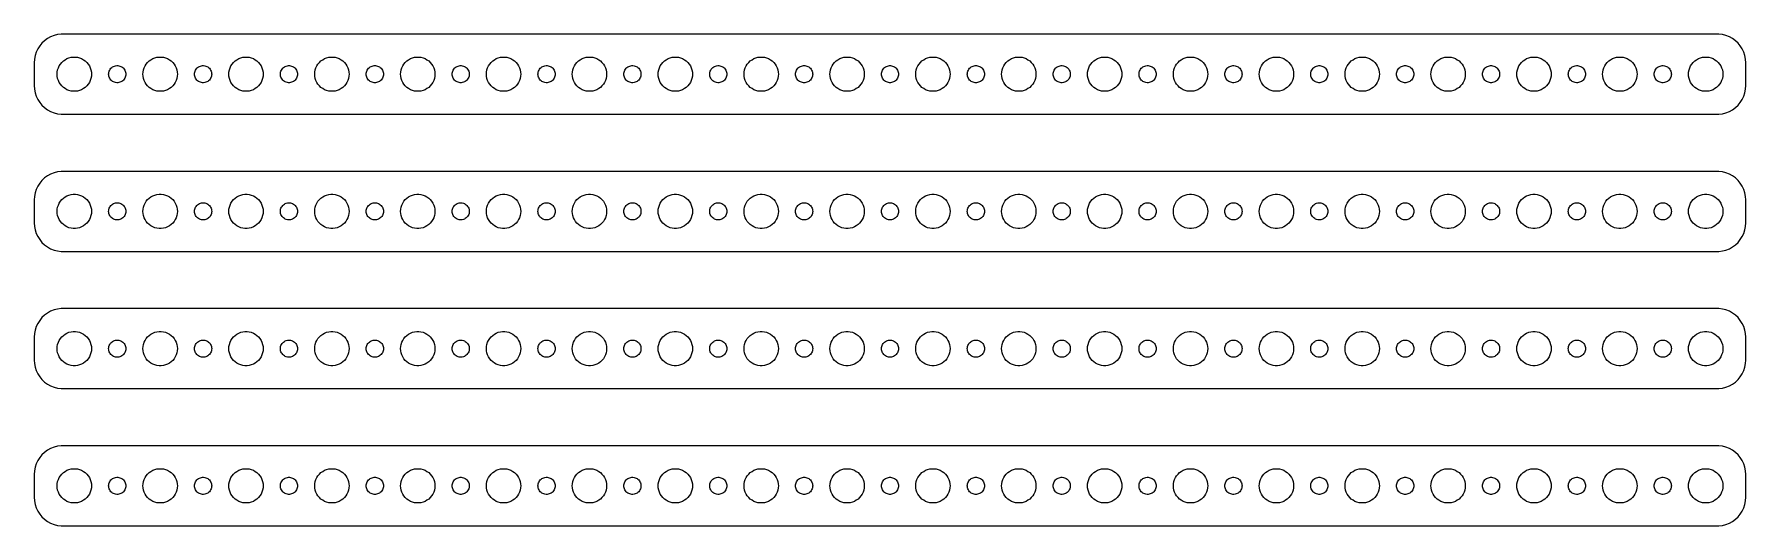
# Model space of a CAD drawing. Header units: metres. Extents: x -150 to 150, y 65 to 151.
import ezdxf

# ---------------------------------------------------------------- set-up
doc = ezdxf.new("R2010")
doc.units = ezdxf.units.M

msp = doc.modelspace()

# ---------------------------------------------------------------- linework, layer by layer
for p, q in [((-147.687, 149.853), (-148.145, 149.423)), ((-147.179, 150.222), (-147.687, 149.853)), ((-146.629, 150.524), (-147.179, 150.222)), ((-146.045, 150.755), (-146.629, 150.524)), ((-145.437, 150.911), (-146.045, 150.755)), ((-144.814, 150.99), (-145.437, 150.911)), ((144.814, 150.99), (-144.814, 150.99)), ((145.437, 150.911), (144.814, 150.99)), ((146.045, 150.755), (145.437, 150.911)), ((146.629, 150.524), (146.045, 150.755)), ((147.179, 150.222), (146.629, 150.524)), ((147.687, 149.853), (147.179, 150.222)), ((148.145, 149.423), (147.687, 149.853)), ((-149.461, 146.627), (-149.5, 146)), ((-149.343, 147.243), (-149.461, 146.627)), ((-149.149, 147.841), (-149.343, 147.243)), ((-148.882, 148.409), (-149.149, 147.841)), ((-148.545, 148.939), (-148.882, 148.409)), ((-148.145, 149.423), (-148.545, 148.939)), ((-144.412, 146.312), (-144.107, 146.533)), ((-144.107, 146.533), (-143.777, 146.714)), ((-143.777, 146.714), (-143.427, 146.853)), ((-143.427, 146.853), (-143.062, 146.947)), ((-143.062, 146.947), (-142.688, 146.994)), ((-142.688, 146.994), (-142.312, 146.994)), ((-142.312, 146.994), (-141.938, 146.947)), ((-141.938, 146.947), (-141.573, 146.853)), ((-141.573, 146.853), (-141.223, 146.714)), ((-141.223, 146.714), (-140.893, 146.533)), ((-140.893, 146.533), (-140.588, 146.312)), ((-129.412, 146.312), (-129.107, 146.533)), ((-129.107, 146.533), (-128.777, 146.714)), ((-128.777, 146.714), (-128.427, 146.853)), ((-128.427, 146.853), (-128.062, 146.947)), ((-128.062, 146.947), (-127.688, 146.994)), ((-127.688, 146.994), (-127.312, 146.994)), ((-127.312, 146.994), (-126.938, 146.947)), ((-126.938, 146.947), (-126.573, 146.853)), ((-126.573, 146.853), (-126.223, 146.714)), ((-126.223, 146.714), (-125.893, 146.533)), ((-125.893, 146.533), (-125.588, 146.312)), ((-114.412, 146.312), (-114.107, 146.533)), ((-114.107, 146.533), (-113.777, 146.714)), ((-113.777, 146.714), (-113.427, 146.853)), ((-113.427, 146.853), (-113.062, 146.947)), ((-113.062, 146.947), (-112.688, 146.994)), ((-112.688, 146.994), (-112.312, 146.994)), ((-112.312, 146.994), (-111.938, 146.947)), ((-111.938, 146.947), (-111.573, 146.853)), ((-111.573, 146.853), (-111.223, 146.714)), ((-111.223, 146.714), (-110.893, 146.533)), ((-110.893, 146.533), (-110.588, 146.312)), ((-99.4123, 146.312), (-99.1075, 146.533)), ((-99.1075, 146.533), (-98.7773, 146.714)), ((-98.7773, 146.714), (-98.427, 146.853)), ((-98.427, 146.853), (-98.0621, 146.947)), ((-98.0621, 146.947), (-97.6884, 146.994)), ((-97.6884, 146.994), (-97.3116, 146.994)), ((-97.3116, 146.994), (-96.9379, 146.947)), ((-96.9379, 146.947), (-96.573, 146.853)), ((-96.573, 146.853), (-96.2227, 146.714)), ((-96.2227, 146.714), (-95.8925, 146.533)), ((-95.8925, 146.533), (-95.5877, 146.312)), ((-84.4123, 146.312), (-84.1075, 146.533)), ((-84.1075, 146.533), (-83.7773, 146.714)), ((-83.7773, 146.714), (-83.427, 146.853)), ((-83.427, 146.853), (-83.0621, 146.947)), ((-83.0621, 146.947), (-82.6884, 146.994)), ((-82.6884, 146.994), (-82.3116, 146.994)), ((-82.3116, 146.994), (-81.9379, 146.947)), ((-81.9379, 146.947), (-81.573, 146.853)), ((-81.573, 146.853), (-81.2227, 146.714)), ((-81.2227, 146.714), (-80.8925, 146.533)), ((-80.8925, 146.533), (-80.5877, 146.312)), ((-69.4123, 146.312), (-69.1075, 146.533)), ((-69.1075, 146.533), (-68.7773, 146.714)), ((-68.7773, 146.714), (-68.427, 146.853)), ((-68.427, 146.853), (-68.0621, 146.947)), ((-68.0621, 146.947), (-67.6884, 146.994)), ((-67.6884, 146.994), (-67.3116, 146.994)), ((-67.3116, 146.994), (-66.9379, 146.947)), ((-66.9379, 146.947), (-66.573, 146.853)), ((-66.573, 146.853), (-66.2227, 146.714)), ((-66.2227, 146.714), (-65.8925, 146.533)), ((-65.8925, 146.533), (-65.5877, 146.312)), ((-54.4123, 146.312), (-54.1075, 146.533)), ((-54.1075, 146.533), (-53.7773, 146.714)), ((-53.7773, 146.714), (-53.427, 146.853)), ((-53.427, 146.853), (-53.0621, 146.947)), ((-53.0621, 146.947), (-52.6884, 146.994)), ((-52.6884, 146.994), (-52.3116, 146.994)), ((-52.3116, 146.994), (-51.9379, 146.947)), ((-51.9379, 146.947), (-51.5729, 146.853)), ((-51.5729, 146.853), (-51.2227, 146.714)), ((-51.2227, 146.714), (-50.8925, 146.533)), ((-50.8925, 146.533), (-50.5877, 146.312)), ((-39.4123, 146.312), (-39.1075, 146.533)), ((-39.1075, 146.533), (-38.7773, 146.714)), ((-38.7773, 146.714), (-38.427, 146.853)), ((-38.427, 146.853), (-38.0621, 146.947)), ((-38.0621, 146.947), (-37.6884, 146.994)), ((-37.6884, 146.994), (-37.3116, 146.994)), ((-37.3116, 146.994), (-36.9379, 146.947)), ((-36.9379, 146.947), (-36.5729, 146.853)), ((-36.5729, 146.853), (-36.2227, 146.714)), ((-36.2227, 146.714), (-35.8925, 146.533)), ((-35.8925, 146.533), (-35.5877, 146.312)), ((-24.4123, 146.312), (-24.1075, 146.533)), ((-24.1075, 146.533), (-23.7773, 146.714)), ((-23.7773, 146.714), (-23.427, 146.853)), ((-23.427, 146.853), (-23.0621, 146.947)), ((-23.0621, 146.947), (-22.6884, 146.994)), ((-22.6884, 146.994), (-22.3116, 146.994)), ((-22.3116, 146.994), (-21.9379, 146.947)), ((-21.9379, 146.947), (-21.5729, 146.853)), ((-21.5729, 146.853), (-21.2227, 146.714)), ((-21.2227, 146.714), (-20.8925, 146.533)), ((-20.8925, 146.533), (-20.5877, 146.312)), ((-9.41226, 146.312), (-9.10747, 146.533)), ((-9.10747, 146.533), (-8.77733, 146.714)), ((-8.77733, 146.714), (-8.42705, 146.853)), ((-8.42705, 146.853), (-8.06213, 146.947)), ((-8.06213, 146.947), (-7.68837, 146.994)), ((-7.68837, 146.994), (-7.31161, 146.994)), ((-7.31161, 146.994), (-6.93785, 146.947)), ((-6.93785, 146.947), (-6.57294, 146.853)), ((-6.57294, 146.853), (-6.22266, 146.714)), ((-6.22266, 146.714), (-5.89252, 146.533)), ((-5.89252, 146.533), (-5.58772, 146.312)), ((5.58772, 146.312), (5.89252, 146.533)), ((5.89252, 146.533), (6.22266, 146.714)), ((6.22266, 146.714), (6.57294, 146.853)), ((6.57294, 146.853), (6.93785, 146.947)), ((6.93785, 146.947), (7.31161, 146.994)), ((7.31161, 146.994), (7.68837, 146.994)), ((7.68837, 146.994), (8.06213, 146.947)), ((8.06213, 146.947), (8.42705, 146.853)), ((8.42705, 146.853), (8.77733, 146.714)), ((8.77733, 146.714), (9.10747, 146.533)), ((9.10747, 146.533), (9.41226, 146.312)), ((20.5877, 146.312), (20.8925, 146.533)), ((20.8925, 146.533), (21.2227, 146.714)), ((21.2227, 146.714), (21.5729, 146.853)), ((21.5729, 146.853), (21.9379, 146.947)), ((21.9379, 146.947), (22.3116, 146.994)), ((22.3116, 146.994), (22.6884, 146.994)), ((22.6884, 146.994), (23.0621, 146.947)), ((23.0621, 146.947), (23.427, 146.853)), ((23.427, 146.853), (23.7773, 146.714)), ((23.7773, 146.714), (24.1075, 146.533)), ((24.1075, 146.533), (24.4123, 146.312)), ((35.5877, 146.312), (35.8925, 146.533)), ((35.8925, 146.533), (36.2227, 146.714)), ((36.2227, 146.714), (36.5729, 146.853)), ((36.5729, 146.853), (36.9379, 146.947)), ((36.9379, 146.947), (37.3116, 146.994)), ((37.3116, 146.994), (37.6884, 146.994)), ((37.6884, 146.994), (38.0621, 146.947)), ((38.0621, 146.947), (38.427, 146.853)), ((38.427, 146.853), (38.7773, 146.714)), ((38.7773, 146.714), (39.1075, 146.533)), ((39.1075, 146.533), (39.4123, 146.312)), ((50.5877, 146.312), (50.8925, 146.533)), ((50.8925, 146.533), (51.2227, 146.714)), ((51.2227, 146.714), (51.5729, 146.853)), ((51.5729, 146.853), (51.9379, 146.947)), ((51.9379, 146.947), (52.3116, 146.994)), ((52.3116, 146.994), (52.6884, 146.994)), ((52.6884, 146.994), (53.0621, 146.947)), ((53.0621, 146.947), (53.427, 146.853)), ((53.427, 146.853), (53.7773, 146.714)), ((53.7773, 146.714), (54.1075, 146.533)), ((54.1075, 146.533), (54.4123, 146.312)), ((65.5877, 146.312), (65.8925, 146.533)), ((65.8925, 146.533), (66.2227, 146.714)), ((66.2227, 146.714), (66.573, 146.853)), ((66.573, 146.853), (66.9379, 146.947)), ((66.9379, 146.947), (67.3116, 146.994)), ((67.3116, 146.994), (67.6884, 146.994)), ((67.6884, 146.994), (68.0621, 146.947)), ((68.0621, 146.947), (68.427, 146.853)), ((68.427, 146.853), (68.7773, 146.714)), ((68.7773, 146.714), (69.1075, 146.533)), ((69.1075, 146.533), (69.4123, 146.312)), ((80.5877, 146.312), (80.8925, 146.533)), ((80.8925, 146.533), (81.2227, 146.714)), ((81.2227, 146.714), (81.573, 146.853)), ((81.573, 146.853), (81.9379, 146.947)), ((81.9379, 146.947), (82.3116, 146.994)), ((82.3116, 146.994), (82.6884, 146.994)), ((82.6884, 146.994), (83.0621, 146.947)), ((83.0621, 146.947), (83.427, 146.853)), ((83.427, 146.853), (83.7773, 146.714)), ((83.7773, 146.714), (84.1075, 146.533)), ((84.1075, 146.533), (84.4123, 146.312)), ((95.5877, 146.312), (95.8925, 146.533)), ((95.8925, 146.533), (96.2227, 146.714)), ((96.2227, 146.714), (96.573, 146.853)), ((96.573, 146.853), (96.9379, 146.947)), ((96.9379, 146.947), (97.3116, 146.994)), ((97.3116, 146.994), (97.6884, 146.994)), ((97.6884, 146.994), (98.0621, 146.947)), ((98.0621, 146.947), (98.427, 146.853)), ((98.427, 146.853), (98.7773, 146.714)), ((98.7773, 146.714), (99.1075, 146.533)), ((99.1075, 146.533), (99.4123, 146.312)), ((110.588, 146.312), (110.893, 146.533)), ((110.893, 146.533), (111.223, 146.714)), ((111.223, 146.714), (111.573, 146.853)), ((111.573, 146.853), (111.938, 146.947)), ((111.938, 146.947), (112.312, 146.994)), ((112.312, 146.994), (112.688, 146.994)), ((112.688, 146.994), (113.062, 146.947)), ((113.062, 146.947), (113.427, 146.853)), ((113.427, 146.853), (113.777, 146.714)), ((113.777, 146.714), (114.107, 146.533)), ((114.107, 146.533), (114.412, 146.312)), ((125.588, 146.312), (125.893, 146.533)), ((125.893, 146.533), (126.223, 146.714)), ((126.223, 146.714), (126.573, 146.853)), ((126.573, 146.853), (126.938, 146.947)), ((126.938, 146.947), (127.312, 146.994)), ((127.312, 146.994), (127.688, 146.994)), ((127.688, 146.994), (128.062, 146.947)), ((128.062, 146.947), (128.427, 146.853)), ((128.427, 146.853), (128.777, 146.714)), ((128.777, 146.714), (129.107, 146.533)), ((129.107, 146.533), (129.412, 146.312)), ((140.588, 146.312), (140.893, 146.533)), ((140.893, 146.533), (141.223, 146.714)), ((141.223, 146.714), (141.573, 146.853)), ((141.573, 146.853), (141.938, 146.947)), ((141.938, 146.947), (142.312, 146.994)), ((142.312, 146.994), (142.688, 146.994)), ((142.688, 146.994), (143.062, 146.947)), ((143.062, 146.947), (143.427, 146.853)), ((143.427, 146.853), (143.777, 146.714)), ((143.777, 146.714), (144.107, 146.533)), ((144.107, 146.533), (144.412, 146.312)), ((148.545, 148.939), (148.145, 149.423)), ((148.882, 148.409), (148.545, 148.939)), ((149.149, 147.841), (148.882, 148.409)), ((149.343, 147.243), (149.149, 147.841)), ((149.461, 146.627), (149.343, 147.243)), ((149.5, 146), (149.461, 146.627)), ((-149.5, 146), (-149.5, 142)), ((-145.5, 144), (-145.476, 144.376)), ((-145.476, 143.624), (-145.5, 144)), ((-145.476, 144.376), (-145.406, 144.746)), ((-145.406, 143.254), (-145.476, 143.624)), ((-145.406, 144.746), (-145.289, 145.104)), ((-145.289, 145.104), (-145.129, 145.445)), ((-145.129, 145.445), (-144.927, 145.763)), ((-144.927, 145.763), (-144.687, 146.054)), ((-144.687, 146.054), (-144.412, 146.312)), ((-140.588, 146.312), (-140.313, 146.054)), ((-140.313, 146.054), (-140.073, 145.763)), ((-140.073, 145.763), (-139.871, 145.445)), ((-139.871, 145.445), (-139.711, 145.104)), ((-139.711, 145.104), (-139.594, 144.746)), ((-139.594, 144.746), (-139.524, 144.376)), ((-139.524, 143.624), (-139.594, 143.254)), ((-139.524, 144.376), (-139.5, 144)), ((-139.5, 144), (-139.524, 143.624)), ((-136.5, 144), (-136.488, 144.188)), ((-136.488, 143.812), (-136.5, 144)), ((-136.488, 144.188), (-136.453, 144.373)), ((-136.453, 143.627), (-136.488, 143.812)), ((-136.453, 144.373), (-136.395, 144.552)), ((-136.395, 143.448), (-136.453, 143.627)), ((-136.395, 144.552), (-136.314, 144.723)), ((-136.314, 144.723), (-136.214, 144.882)), ((-136.214, 144.882), (-136.093, 145.027)), ((-136.093, 145.027), (-135.956, 145.156)), ((-135.956, 145.156), (-135.804, 145.266)), ((-135.804, 145.266), (-135.639, 145.357)), ((-135.639, 145.357), (-135.464, 145.427)), ((-135.464, 145.427), (-135.281, 145.473)), ((-135.281, 145.473), (-135.094, 145.497)), ((-135.094, 145.497), (-134.906, 145.497)), ((-134.906, 145.497), (-134.719, 145.473)), ((-134.719, 145.473), (-134.536, 145.427)), ((-134.536, 145.427), (-134.361, 145.357)), ((-134.361, 145.357), (-134.196, 145.266)), ((-134.196, 145.266), (-134.044, 145.156)), ((-134.044, 145.156), (-133.907, 145.027)), ((-133.907, 145.027), (-133.786, 144.882)), ((-133.786, 144.882), (-133.686, 144.723)), ((-133.686, 144.723), (-133.605, 144.552)), ((-133.605, 144.552), (-133.547, 144.373)), ((-133.547, 143.627), (-133.605, 143.448)), ((-133.547, 144.373), (-133.512, 144.188)), ((-133.512, 143.812), (-133.547, 143.627)), ((-133.512, 144.188), (-133.5, 144)), ((-133.5, 144), (-133.512, 143.812)), ((-130.5, 144), (-130.476, 144.376)), ((-130.476, 143.624), (-130.5, 144)), ((-130.476, 144.376), (-130.406, 144.746)), ((-130.406, 143.254), (-130.476, 143.624)), ((-130.406, 144.746), (-130.289, 145.104)), ((-130.289, 145.104), (-130.129, 145.445)), ((-130.129, 145.445), (-129.927, 145.763)), ((-129.927, 145.763), (-129.687, 146.054)), ((-129.687, 146.054), (-129.412, 146.312)), ((-125.588, 146.312), (-125.313, 146.054)), ((-125.313, 146.054), (-125.073, 145.763)), ((-125.073, 145.763), (-124.871, 145.445)), ((-124.871, 145.445), (-124.711, 145.104)), ((-124.711, 145.104), (-124.594, 144.746)), ((-124.594, 144.746), (-124.524, 144.376)), ((-124.524, 143.624), (-124.594, 143.254)), ((-124.524, 144.376), (-124.5, 144)), ((-124.5, 144), (-124.524, 143.624)), ((-121.5, 144), (-121.488, 144.188)), ((-121.488, 143.812), (-121.5, 144)), ((-121.488, 144.188), (-121.453, 144.373)), ((-121.453, 143.627), (-121.488, 143.812)), ((-121.453, 144.373), (-121.395, 144.552)), ((-121.395, 143.448), (-121.453, 143.627)), ((-121.395, 144.552), (-121.314, 144.723)), ((-121.314, 144.723), (-121.214, 144.882)), ((-121.214, 144.882), (-121.093, 145.027)), ((-121.093, 145.027), (-120.956, 145.156)), ((-120.956, 145.156), (-120.804, 145.266)), ((-120.804, 145.266), (-120.639, 145.357)), ((-120.639, 145.357), (-120.464, 145.427)), ((-120.464, 145.427), (-120.281, 145.473)), ((-120.281, 145.473), (-120.094, 145.497)), ((-120.094, 145.497), (-119.906, 145.497)), ((-119.906, 145.497), (-119.719, 145.473)), ((-119.719, 145.473), (-119.536, 145.427)), ((-119.536, 145.427), (-119.361, 145.357)), ((-119.361, 145.357), (-119.196, 145.266)), ((-119.196, 145.266), (-119.044, 145.156)), ((-119.044, 145.156), (-118.907, 145.027)), ((-118.907, 145.027), (-118.786, 144.882)), ((-118.786, 144.882), (-118.686, 144.723)), ((-118.686, 144.723), (-118.605, 144.552)), ((-118.605, 144.552), (-118.547, 144.373)), ((-118.547, 143.627), (-118.605, 143.448)), ((-118.547, 144.373), (-118.512, 144.188)), ((-118.512, 143.812), (-118.547, 143.627)), ((-118.512, 144.188), (-118.5, 144)), ((-118.5, 144), (-118.512, 143.812)), ((-115.5, 144), (-115.476, 144.376)), ((-115.476, 143.624), (-115.5, 144)), ((-115.476, 144.376), (-115.406, 144.746)), ((-115.406, 143.254), (-115.476, 143.624)), ((-115.406, 144.746), (-115.289, 145.104)), ((-115.289, 145.104), (-115.129, 145.445)), ((-115.129, 145.445), (-114.927, 145.763)), ((-114.927, 145.763), (-114.687, 146.054)), ((-114.687, 146.054), (-114.412, 146.312)), ((-110.588, 146.312), (-110.313, 146.054)), ((-110.313, 146.054), (-110.073, 145.763)), ((-110.073, 145.763), (-109.871, 145.445)), ((-109.871, 145.445), (-109.711, 145.104)), ((-109.711, 145.104), (-109.594, 144.746)), ((-109.594, 144.746), (-109.524, 144.376)), ((-109.524, 143.624), (-109.594, 143.254)), ((-109.524, 144.376), (-109.5, 144)), ((-109.5, 144), (-109.524, 143.624)), ((-106.5, 144), (-106.488, 144.188)), ((-106.488, 143.812), (-106.5, 144)), ((-106.488, 144.188), (-106.453, 144.373)), ((-106.453, 143.627), (-106.488, 143.812)), ((-106.453, 144.373), (-106.395, 144.552)), ((-106.395, 143.448), (-106.453, 143.627)), ((-106.395, 144.552), (-106.314, 144.723)), ((-106.314, 144.723), (-106.214, 144.882)), ((-106.214, 144.882), (-106.093, 145.027)), ((-106.093, 145.027), (-105.956, 145.156)), ((-105.956, 145.156), (-105.804, 145.266)), ((-105.804, 145.266), (-105.639, 145.357)), ((-105.639, 145.357), (-105.464, 145.427)), ((-105.464, 145.427), (-105.281, 145.473)), ((-105.281, 145.473), (-105.094, 145.497)), ((-105.094, 145.497), (-104.906, 145.497)), ((-104.906, 145.497), (-104.719, 145.473)), ((-104.719, 145.473), (-104.536, 145.427)), ((-104.536, 145.427), (-104.361, 145.357)), ((-104.361, 145.357), (-104.196, 145.266)), ((-104.196, 145.266), (-104.044, 145.156)), ((-104.044, 145.156), (-103.907, 145.027)), ((-103.907, 145.027), (-103.786, 144.882)), ((-103.786, 144.882), (-103.686, 144.723)), ((-103.686, 144.723), (-103.605, 144.552)), ((-103.605, 144.552), (-103.547, 144.373)), ((-103.547, 143.627), (-103.605, 143.448)), ((-103.547, 144.373), (-103.512, 144.188)), ((-103.512, 143.812), (-103.547, 143.627)), ((-103.512, 144.188), (-103.5, 144)), ((-103.5, 144), (-103.512, 143.812)), ((-100.5, 144), (-100.476, 144.376)), ((-100.476, 143.624), (-100.5, 144)), ((-100.476, 144.376), (-100.406, 144.746)), ((-100.406, 143.254), (-100.476, 143.624)), ((-100.406, 144.746), (-100.289, 145.104)), ((-100.289, 145.104), (-100.129, 145.445)), ((-100.129, 145.445), (-99.927, 145.763)), ((-99.927, 145.763), (-99.6869, 146.054)), ((-99.6869, 146.054), (-99.4123, 146.312)), ((-95.5877, 146.312), (-95.3131, 146.054)), ((-95.3131, 146.054), (-95.073, 145.763)), ((-95.073, 145.763), (-94.8711, 145.445)), ((-94.8711, 145.445), (-94.7107, 145.104)), ((-94.7107, 145.104), (-94.5943, 144.746)), ((-94.5943, 144.746), (-94.5237, 144.376)), ((-94.5237, 143.624), (-94.5943, 143.254)), ((-94.5237, 144.376), (-94.5, 144)), ((-94.5, 144), (-94.5237, 143.624)), ((-91.5, 144), (-91.4882, 144.188)), ((-91.4882, 143.812), (-91.5, 144)), ((-91.4882, 144.188), (-91.4529, 144.373)), ((-91.4529, 143.627), (-91.4882, 143.812)), ((-91.4529, 144.373), (-91.3947, 144.552)), ((-91.3947, 143.448), (-91.4529, 143.627)), ((-91.3947, 144.552), (-91.3145, 144.723)), ((-91.3145, 144.723), (-91.2135, 144.882)), ((-91.2135, 144.882), (-91.0934, 145.027)), ((-91.0934, 145.027), (-90.9561, 145.156)), ((-90.9561, 145.156), (-90.8037, 145.266)), ((-90.8037, 145.266), (-90.6387, 145.357)), ((-90.6387, 145.357), (-90.4635, 145.427)), ((-90.4635, 145.427), (-90.2811, 145.473)), ((-90.2811, 145.473), (-90.0942, 145.497)), ((-90.0942, 145.497), (-89.9058, 145.497)), ((-89.9058, 145.497), (-89.7189, 145.473)), ((-89.7189, 145.473), (-89.5365, 145.427)), ((-89.5365, 145.427), (-89.3613, 145.357)), ((-89.3613, 145.357), (-89.1963, 145.266)), ((-89.1963, 145.266), (-89.0439, 145.156)), ((-89.0439, 145.156), (-88.9065, 145.027)), ((-88.9065, 145.027), (-88.7865, 144.882)), ((-88.7865, 144.882), (-88.6855, 144.723)), ((-88.6855, 144.723), (-88.6053, 144.552)), ((-88.6053, 144.552), (-88.5471, 144.373)), ((-88.5471, 143.627), (-88.6053, 143.448)), ((-88.5471, 144.373), (-88.5118, 144.188)), ((-88.5118, 143.812), (-88.5471, 143.627)), ((-88.5118, 144.188), (-88.5, 144)), ((-88.5, 144), (-88.5118, 143.812)), ((-85.5, 144), (-85.4763, 144.376)), ((-85.4763, 143.624), (-85.5, 144)), ((-85.4763, 144.376), (-85.4057, 144.746)), ((-85.4057, 143.254), (-85.4763, 143.624)), ((-85.4057, 144.746), (-85.2893, 145.104)), ((-85.2893, 145.104), (-85.1289, 145.445)), ((-85.1289, 145.445), (-84.927, 145.763)), ((-84.927, 145.763), (-84.6869, 146.054)), ((-84.6869, 146.054), (-84.4123, 146.312)), ((-80.5877, 146.312), (-80.3131, 146.054)), ((-80.3131, 146.054), (-80.073, 145.763)), ((-80.073, 145.763), (-79.8711, 145.445)), ((-79.8711, 145.445), (-79.7107, 145.104)), ((-79.7107, 145.104), (-79.5943, 144.746)), ((-79.5943, 144.746), (-79.5237, 144.376)), ((-79.5237, 143.624), (-79.5943, 143.254)), ((-79.5237, 144.376), (-79.5, 144)), ((-79.5, 144), (-79.5237, 143.624)), ((-76.5, 144), (-76.4882, 144.188)), ((-76.4882, 143.812), (-76.5, 144)), ((-76.4882, 144.188), (-76.4529, 144.373)), ((-76.4529, 143.627), (-76.4882, 143.812)), ((-76.4529, 144.373), (-76.3947, 144.552)), ((-76.3947, 143.448), (-76.4529, 143.627)), ((-76.3947, 144.552), (-76.3145, 144.723)), ((-76.3145, 144.723), (-76.2135, 144.882)), ((-76.2135, 144.882), (-76.0934, 145.027)), ((-76.0934, 145.027), (-75.9561, 145.156)), ((-75.9561, 145.156), (-75.8037, 145.266)), ((-75.8037, 145.266), (-75.6387, 145.357)), ((-75.6387, 145.357), (-75.4635, 145.427)), ((-75.4635, 145.427), (-75.2811, 145.473)), ((-75.2811, 145.473), (-75.0942, 145.497)), ((-75.0942, 145.497), (-74.9058, 145.497)), ((-74.9058, 145.497), (-74.7189, 145.473)), ((-74.7189, 145.473), (-74.5365, 145.427)), ((-74.5365, 145.427), (-74.3613, 145.357)), ((-74.3613, 145.357), (-74.1963, 145.266)), ((-74.1963, 145.266), (-74.0439, 145.156)), ((-74.0439, 145.156), (-73.9065, 145.027)), ((-73.9065, 145.027), (-73.7865, 144.882)), ((-73.7865, 144.882), (-73.6855, 144.723)), ((-73.6855, 144.723), (-73.6053, 144.552)), ((-73.6053, 144.552), (-73.5471, 144.373)), ((-73.5471, 143.627), (-73.6053, 143.448)), ((-73.5471, 144.373), (-73.5118, 144.188)), ((-73.5118, 143.812), (-73.5471, 143.627)), ((-73.5118, 144.188), (-73.5, 144)), ((-73.5, 144), (-73.5118, 143.812)), ((-70.5, 144), (-70.4763, 144.376)), ((-70.4763, 143.624), (-70.5, 144)), ((-70.4763, 144.376), (-70.4057, 144.746)), ((-70.4057, 143.254), (-70.4763, 143.624)), ((-70.4057, 144.746), (-70.2893, 145.104)), ((-70.2893, 145.104), (-70.1289, 145.445)), ((-70.1289, 145.445), (-69.927, 145.763)), ((-69.927, 145.763), (-69.6869, 146.054)), ((-69.6869, 146.054), (-69.4123, 146.312)), ((-65.5877, 146.312), (-65.3131, 146.054)), ((-65.3131, 146.054), (-65.073, 145.763)), ((-65.073, 145.763), (-64.8711, 145.445)), ((-64.8711, 145.445), (-64.7107, 145.104)), ((-64.7107, 145.104), (-64.5943, 144.746)), ((-64.5943, 144.746), (-64.5237, 144.376)), ((-64.5237, 143.624), (-64.5943, 143.254)), ((-64.5237, 144.376), (-64.5, 144)), ((-64.5, 144), (-64.5237, 143.624)), ((-61.5, 144), (-61.4882, 144.188)), ((-61.4882, 143.812), (-61.5, 144)), ((-61.4882, 144.188), (-61.4529, 144.373)), ((-61.4529, 143.627), (-61.4882, 143.812)), ((-61.4529, 144.373), (-61.3947, 144.552)), ((-61.3947, 143.448), (-61.4529, 143.627)), ((-61.3947, 144.552), (-61.3145, 144.723)), ((-61.3145, 144.723), (-61.2135, 144.882)), ((-61.2135, 144.882), (-61.0934, 145.027)), ((-61.0934, 145.027), (-60.9561, 145.156)), ((-60.9561, 145.156), (-60.8037, 145.266)), ((-60.8037, 145.266), (-60.6387, 145.357)), ((-60.6387, 145.357), (-60.4635, 145.427)), ((-60.4635, 145.427), (-60.2811, 145.473)), ((-60.2811, 145.473), (-60.0942, 145.497)), ((-60.0942, 145.497), (-59.9058, 145.497)), ((-59.9058, 145.497), (-59.7189, 145.473)), ((-59.7189, 145.473), (-59.5365, 145.427)), ((-59.5365, 145.427), (-59.3613, 145.357)), ((-59.3613, 145.357), (-59.1963, 145.266)), ((-59.1963, 145.266), (-59.0439, 145.156)), ((-59.0439, 145.156), (-58.9065, 145.027)), ((-58.9065, 145.027), (-58.7865, 144.882)), ((-58.7865, 144.882), (-58.6855, 144.723)), ((-58.6855, 144.723), (-58.6053, 144.552)), ((-58.6053, 144.552), (-58.5471, 144.373)), ((-58.5471, 143.627), (-58.6053, 143.448)), ((-58.5471, 144.373), (-58.5118, 144.188)), ((-58.5118, 143.812), (-58.5471, 143.627)), ((-58.5118, 144.188), (-58.5, 144)), ((-58.5, 144), (-58.5118, 143.812)), ((-55.5, 144), (-55.4763, 144.376)), ((-55.4763, 143.624), (-55.5, 144)), ((-55.4763, 144.376), (-55.4057, 144.746)), ((-55.4057, 143.254), (-55.4763, 143.624)), ((-55.4057, 144.746), (-55.2893, 145.104)), ((-55.2893, 145.104), (-55.1289, 145.445)), ((-55.1289, 145.445), (-54.927, 145.763)), ((-54.927, 145.763), (-54.6869, 146.054)), ((-54.6869, 146.054), (-54.4123, 146.312)), ((-50.5877, 146.312), (-50.3131, 146.054)), ((-50.3131, 146.054), (-50.0729, 145.763)), ((-50.0729, 145.763), (-49.8711, 145.445)), ((-49.8711, 145.445), (-49.7107, 145.104)), ((-49.7107, 145.104), (-49.5942, 144.746)), ((-49.5942, 144.746), (-49.5237, 144.376)), ((-49.5237, 143.624), (-49.5942, 143.254)), ((-49.5237, 144.376), (-49.5, 144)), ((-49.5, 144), (-49.5237, 143.624)), ((-46.5, 144), (-46.4882, 144.188)), ((-46.4882, 143.812), (-46.5, 144)), ((-46.4882, 144.188), (-46.4529, 144.373)), ((-46.4529, 143.627), (-46.4882, 143.812)), ((-46.4529, 144.373), (-46.3947, 144.552)), ((-46.3947, 143.448), (-46.4529, 143.627)), ((-46.3947, 144.552), (-46.3145, 144.723)), ((-46.3145, 144.723), (-46.2135, 144.882)), ((-46.2135, 144.882), (-46.0934, 145.027)), ((-46.0934, 145.027), (-45.9561, 145.156)), ((-45.9561, 145.156), (-45.8037, 145.266)), ((-45.8037, 145.266), (-45.6387, 145.357)), ((-45.6387, 145.357), (-45.4635, 145.427)), ((-45.4635, 145.427), (-45.2811, 145.473)), ((-45.2811, 145.473), (-45.0942, 145.497)), ((-45.0942, 145.497), (-44.9058, 145.497)), ((-44.9058, 145.497), (-44.7189, 145.473)), ((-44.7189, 145.473), (-44.5365, 145.427)), ((-44.5365, 145.427), (-44.3613, 145.357)), ((-44.3613, 145.357), (-44.1963, 145.266)), ((-44.1963, 145.266), (-44.0439, 145.156)), ((-44.0439, 145.156), (-43.9065, 145.027)), ((-43.9065, 145.027), (-43.7865, 144.882)), ((-43.7865, 144.882), (-43.6855, 144.723)), ((-43.6855, 144.723), (-43.6053, 144.552)), ((-43.6053, 144.552), (-43.5471, 144.373)), ((-43.5471, 143.627), (-43.6053, 143.448)), ((-43.5471, 144.373), (-43.5118, 144.188)), ((-43.5118, 143.812), (-43.5471, 143.627)), ((-43.5118, 144.188), (-43.5, 144)), ((-43.5, 144), (-43.5118, 143.812)), ((-40.5, 144), (-40.4763, 144.376)), ((-40.4763, 143.624), (-40.5, 144)), ((-40.4763, 144.376), (-40.4057, 144.746)), ((-40.4057, 143.254), (-40.4763, 143.624)), ((-40.4057, 144.746), (-40.2893, 145.104)), ((-40.2893, 145.104), (-40.1289, 145.445)), ((-40.1289, 145.445), (-39.927, 145.763)), ((-39.927, 145.763), (-39.6869, 146.054)), ((-39.6869, 146.054), (-39.4123, 146.312)), ((-35.5877, 146.312), (-35.3131, 146.054)), ((-35.3131, 146.054), (-35.0729, 145.763)), ((-35.0729, 145.763), (-34.8711, 145.445)), ((-34.8711, 145.445), (-34.7107, 145.104)), ((-34.7107, 145.104), (-34.5942, 144.746)), ((-34.5942, 144.746), (-34.5237, 144.376)), ((-34.5237, 143.624), (-34.5942, 143.254)), ((-34.5237, 144.376), (-34.5, 144)), ((-34.5, 144), (-34.5237, 143.624)), ((-31.5, 144), (-31.4882, 144.188)), ((-31.4882, 143.812), (-31.5, 144)), ((-31.4882, 144.188), (-31.4529, 144.373)), ((-31.4529, 143.627), (-31.4882, 143.812)), ((-31.4529, 144.373), (-31.3947, 144.552)), ((-31.3947, 143.448), (-31.4529, 143.627)), ((-31.3947, 144.552), (-31.3145, 144.723)), ((-31.3145, 144.723), (-31.2135, 144.882)), ((-31.2135, 144.882), (-31.0934, 145.027)), ((-31.0934, 145.027), (-30.9561, 145.156)), ((-30.9561, 145.156), (-30.8037, 145.266)), ((-30.8037, 145.266), (-30.6387, 145.357)), ((-30.6387, 145.357), (-30.4635, 145.427)), ((-30.4635, 145.427), (-30.2811, 145.473)), ((-30.2811, 145.473), (-30.0942, 145.497)), ((-30.0942, 145.497), (-29.9058, 145.497)), ((-29.9058, 145.497), (-29.7189, 145.473)), ((-29.7189, 145.473), (-29.5365, 145.427)), ((-29.5365, 145.427), (-29.3613, 145.357)), ((-29.3613, 145.357), (-29.1963, 145.266)), ((-29.1963, 145.266), (-29.0439, 145.156)), ((-29.0439, 145.156), (-28.9065, 145.027)), ((-28.9065, 145.027), (-28.7865, 144.882)), ((-28.7865, 144.882), (-28.6855, 144.723)), ((-28.6855, 144.723), (-28.6053, 144.552)), ((-28.6053, 144.552), (-28.5471, 144.373)), ((-28.5471, 143.627), (-28.6053, 143.448)), ((-28.5471, 144.373), (-28.5118, 144.188)), ((-28.5118, 143.812), (-28.5471, 143.627)), ((-28.5118, 144.188), (-28.5, 144)), ((-28.5, 144), (-28.5118, 143.812)), ((-25.5, 144), (-25.4763, 144.376)), ((-25.4763, 143.624), (-25.5, 144)), ((-25.4763, 144.376), (-25.4057, 144.746)), ((-25.4057, 143.254), (-25.4763, 143.624)), ((-25.4057, 144.746), (-25.2893, 145.104)), ((-25.2893, 145.104), (-25.1289, 145.445)), ((-25.1289, 145.445), (-24.927, 145.763)), ((-24.927, 145.763), (-24.6869, 146.054)), ((-24.6869, 146.054), (-24.4123, 146.312)), ((-20.5877, 146.312), (-20.3131, 146.054)), ((-20.3131, 146.054), (-20.0729, 145.763)), ((-20.0729, 145.763), (-19.8711, 145.445)), ((-19.8711, 145.445), (-19.7107, 145.104)), ((-19.7107, 145.104), (-19.5942, 144.746)), ((-19.5942, 144.746), (-19.5237, 144.376)), ((-19.5237, 143.624), (-19.5942, 143.254)), ((-19.5237, 144.376), (-19.5, 144)), ((-19.5, 144), (-19.5237, 143.624)), ((-16.5, 144), (-16.4882, 144.188)), ((-16.4882, 143.812), (-16.5, 144)), ((-16.4882, 144.188), (-16.4529, 144.373)), ((-16.4529, 143.627), (-16.4882, 143.812)), ((-16.4529, 144.373), (-16.3947, 144.552)), ((-16.3947, 143.448), (-16.4529, 143.627)), ((-16.3947, 144.552), (-16.3145, 144.723)), ((-16.3145, 144.723), (-16.2135, 144.882)), ((-16.2135, 144.882), (-16.0934, 145.027)), ((-16.0934, 145.027), (-15.9561, 145.156)), ((-15.9561, 145.156), (-15.8037, 145.266)), ((-15.8037, 145.266), (-15.6387, 145.357)), ((-15.6387, 145.357), (-15.4635, 145.427)), ((-15.4635, 145.427), (-15.2811, 145.473)), ((-15.2811, 145.473), (-15.0942, 145.497)), ((-15.0942, 145.497), (-14.9058, 145.497)), ((-14.9058, 145.497), (-14.7189, 145.473)), ((-14.7189, 145.473), (-14.5365, 145.427)), ((-14.5365, 145.427), (-14.3613, 145.357)), ((-14.3613, 145.357), (-14.1963, 145.266)), ((-14.1963, 145.266), (-14.0439, 145.156)), ((-14.0439, 145.156), (-13.9065, 145.027)), ((-13.9065, 145.027), (-13.7865, 144.882)), ((-13.7865, 144.882), (-13.6855, 144.723)), ((-13.6855, 144.723), (-13.6053, 144.552)), ((-13.6053, 144.552), (-13.5471, 144.373)), ((-13.5471, 143.627), (-13.6053, 143.448)), ((-13.5471, 144.373), (-13.5118, 144.188)), ((-13.5118, 143.812), (-13.5471, 143.627)), ((-13.5118, 144.188), (-13.5, 144)), ((-13.5, 144), (-13.5118, 143.812)), ((-10.5, 144), (-10.4763, 144.376)), ((-10.4763, 143.624), (-10.5, 144)), ((-10.4763, 144.376), (-10.4057, 144.746)), ((-10.4057, 143.254), (-10.4763, 143.624)), ((-10.4057, 144.746), (-10.2893, 145.104)), ((-10.2893, 145.104), (-10.1289, 145.445)), ((-10.1289, 145.445), (-9.92705, 145.763)), ((-9.92705, 145.763), (-9.6869, 146.054)), ((-9.6869, 146.054), (-9.41226, 146.312)), ((-5.58772, 146.312), (-5.31308, 146.054)), ((-5.31308, 146.054), (-5.07294, 145.763)), ((-5.07294, 145.763), (-4.87108, 145.445)), ((-4.87108, 145.445), (-4.71066, 145.104)), ((-4.71066, 145.104), (-4.59424, 144.746)), ((-4.59424, 144.746), (-4.52365, 144.376)), ((-4.52365, 143.624), (-4.59424, 143.254)), ((-4.52365, 144.376), (-4.5, 144)), ((-4.5, 144), (-4.52365, 143.624)), ((-1.5, 144), (-1.48816, 144.188)), ((-1.48816, 143.812), (-1.5, 144)), ((-1.48816, 144.188), (-1.45287, 144.373)), ((-1.45287, 143.627), (-1.48816, 143.812)), ((-1.45287, 144.373), (-1.39465, 144.552)), ((-1.39465, 143.448), (-1.45287, 143.627)), ((-1.39465, 144.552), (-1.31445, 144.723)), ((-1.31445, 144.723), (-1.21352, 144.882)), ((-1.21352, 144.882), (-1.09344, 145.027)), ((-1.09344, 145.027), (-0.95613, 145.156)), ((-0.95613, 145.156), (-0.80373, 145.266)), ((-0.80373, 145.266), (-0.63866, 145.357)), ((-0.63866, 145.357), (-0.46352, 145.427)), ((-0.46352, 145.427), (-0.28107, 145.473)), ((-0.28107, 145.473), (-0.09418, 145.497)), ((-0.09418, 145.497), (0.09418, 145.497)), ((0.09418, 145.497), (0.28107, 145.473)), ((0.28107, 145.473), (0.46352, 145.427)), ((0.46352, 145.427), (0.63866, 145.357)), ((0.63866, 145.357), (0.80373, 145.266)), ((0.80373, 145.266), (0.95613, 145.156)), ((0.95613, 145.156), (1.09344, 145.027)), ((1.09344, 145.027), (1.21352, 144.882)), ((1.21352, 144.882), (1.31445, 144.723)), ((1.31445, 144.723), (1.39465, 144.552)), ((1.39465, 144.552), (1.45287, 144.373)), ((1.45287, 143.627), (1.39465, 143.448)), ((1.45287, 144.373), (1.48816, 144.188)), ((1.48816, 143.812), (1.45287, 143.627)), ((1.48816, 144.188), (1.5, 144)), ((1.5, 144), (1.48816, 143.812)), ((4.5, 144), (4.52365, 144.376)), ((4.52365, 143.624), (4.5, 144)), ((4.52365, 144.376), (4.59424, 144.746)), ((4.59424, 143.254), (4.52365, 143.624)), ((4.59424, 144.746), (4.71066, 145.104)), ((4.71066, 145.104), (4.87108, 145.445)), ((4.87108, 145.445), (5.07294, 145.763)), ((5.07294, 145.763), (5.31308, 146.054)), ((5.31308, 146.054), (5.58772, 146.312)), ((9.41226, 146.312), (9.6869, 146.054)), ((9.6869, 146.054), (9.92705, 145.763)), ((9.92705, 145.763), (10.1289, 145.445)), ((10.1289, 145.445), (10.2893, 145.104)), ((10.2893, 145.104), (10.4057, 144.746)), ((10.4057, 144.746), (10.4763, 144.376)), ((10.4763, 143.624), (10.4057, 143.254)), ((10.4763, 144.376), (10.5, 144)), ((10.5, 144), (10.4763, 143.624)), ((13.5, 144), (13.5118, 144.188)), ((13.5118, 143.812), (13.5, 144)), ((13.5118, 144.188), (13.5471, 144.373)), ((13.5471, 143.627), (13.5118, 143.812)), ((13.5471, 144.373), (13.6053, 144.552)), ((13.6053, 143.448), (13.5471, 143.627)), ((13.6053, 144.552), (13.6855, 144.723)), ((13.6855, 144.723), (13.7865, 144.882)), ((13.7865, 144.882), (13.9065, 145.027)), ((13.9065, 145.027), (14.0439, 145.156)), ((14.0439, 145.156), (14.1963, 145.266)), ((14.1963, 145.266), (14.3613, 145.357)), ((14.3613, 145.357), (14.5365, 145.427)), ((14.5365, 145.427), (14.7189, 145.473)), ((14.7189, 145.473), (14.9058, 145.497)), ((14.9058, 145.497), (15.0942, 145.497)), ((15.0942, 145.497), (15.2811, 145.473)), ((15.2811, 145.473), (15.4635, 145.427)), ((15.4635, 145.427), (15.6387, 145.357)), ((15.6387, 145.357), (15.8037, 145.266)), ((15.8037, 145.266), (15.9561, 145.156)), ((15.9561, 145.156), (16.0934, 145.027)), ((16.0934, 145.027), (16.2135, 144.882)), ((16.2135, 144.882), (16.3145, 144.723)), ((16.3145, 144.723), (16.3947, 144.552)), ((16.3947, 144.552), (16.4529, 144.373)), ((16.4529, 143.627), (16.3947, 143.448)), ((16.4529, 144.373), (16.4882, 144.188)), ((16.4882, 143.812), (16.4529, 143.627)), ((16.4882, 144.188), (16.5, 144)), ((16.5, 144), (16.4882, 143.812)), ((19.5, 144), (19.5237, 144.376)), ((19.5237, 143.624), (19.5, 144)), ((19.5237, 144.376), (19.5942, 144.746)), ((19.5942, 143.254), (19.5237, 143.624)), ((19.5942, 144.746), (19.7107, 145.104)), ((19.7107, 145.104), (19.8711, 145.445)), ((19.8711, 145.445), (20.0729, 145.763)), ((20.0729, 145.763), (20.3131, 146.054)), ((20.3131, 146.054), (20.5877, 146.312)), ((24.4123, 146.312), (24.6869, 146.054)), ((24.6869, 146.054), (24.927, 145.763)), ((24.927, 145.763), (25.1289, 145.445)), ((25.1289, 145.445), (25.2893, 145.104)), ((25.2893, 145.104), (25.4057, 144.746)), ((25.4057, 144.746), (25.4763, 144.376)), ((25.4763, 143.624), (25.4057, 143.254)), ((25.4763, 144.376), (25.5, 144)), ((25.5, 144), (25.4763, 143.624)), ((28.5, 144), (28.5118, 144.188)), ((28.5118, 143.812), (28.5, 144)), ((28.5118, 144.188), (28.5471, 144.373)), ((28.5471, 143.627), (28.5118, 143.812)), ((28.5471, 144.373), (28.6053, 144.552)), ((28.6053, 143.448), (28.5471, 143.627)), ((28.6053, 144.552), (28.6855, 144.723)), ((28.6855, 144.723), (28.7865, 144.882)), ((28.7865, 144.882), (28.9065, 145.027)), ((28.9065, 145.027), (29.0439, 145.156)), ((29.0439, 145.156), (29.1963, 145.266)), ((29.1963, 145.266), (29.3613, 145.357)), ((29.3613, 145.357), (29.5365, 145.427)), ((29.5365, 145.427), (29.7189, 145.473)), ((29.7189, 145.473), (29.9058, 145.497)), ((29.9058, 145.497), (30.0942, 145.497)), ((30.0942, 145.497), (30.2811, 145.473)), ((30.2811, 145.473), (30.4635, 145.427)), ((30.4635, 145.427), (30.6387, 145.357)), ((30.6387, 145.357), (30.8037, 145.266)), ((30.8037, 145.266), (30.9561, 145.156)), ((30.9561, 145.156), (31.0934, 145.027)), ((31.0934, 145.027), (31.2135, 144.882)), ((31.2135, 144.882), (31.3145, 144.723)), ((31.3145, 144.723), (31.3947, 144.552)), ((31.3947, 144.552), (31.4529, 144.373)), ((31.4529, 143.627), (31.3947, 143.448)), ((31.4529, 144.373), (31.4882, 144.188)), ((31.4882, 143.812), (31.4529, 143.627)), ((31.4882, 144.188), (31.5, 144)), ((31.5, 144), (31.4882, 143.812)), ((34.5, 144), (34.5237, 144.376)), ((34.5237, 143.624), (34.5, 144)), ((34.5237, 144.376), (34.5942, 144.746)), ((34.5942, 143.254), (34.5237, 143.624)), ((34.5942, 144.746), (34.7107, 145.104)), ((34.7107, 145.104), (34.8711, 145.445)), ((34.8711, 145.445), (35.0729, 145.763)), ((35.0729, 145.763), (35.3131, 146.054)), ((35.3131, 146.054), (35.5877, 146.312)), ((39.4123, 146.312), (39.6869, 146.054)), ((39.6869, 146.054), (39.927, 145.763)), ((39.927, 145.763), (40.1289, 145.445)), ((40.1289, 145.445), (40.2893, 145.104)), ((40.2893, 145.104), (40.4057, 144.746)), ((40.4057, 144.746), (40.4763, 144.376)), ((40.4763, 143.624), (40.4057, 143.254)), ((40.4763, 144.376), (40.5, 144)), ((40.5, 144), (40.4763, 143.624)), ((43.5, 144), (43.5118, 144.188)), ((43.5118, 143.812), (43.5, 144)), ((43.5118, 144.188), (43.5471, 144.373)), ((43.5471, 143.627), (43.5118, 143.812)), ((43.5471, 144.373), (43.6053, 144.552)), ((43.6053, 143.448), (43.5471, 143.627)), ((43.6053, 144.552), (43.6855, 144.723)), ((43.6855, 144.723), (43.7865, 144.882)), ((43.7865, 144.882), (43.9065, 145.027)), ((43.9065, 145.027), (44.0439, 145.156)), ((44.0439, 145.156), (44.1963, 145.266)), ((44.1963, 145.266), (44.3613, 145.357)), ((44.3613, 145.357), (44.5365, 145.427)), ((44.5365, 145.427), (44.7189, 145.473)), ((44.7189, 145.473), (44.9058, 145.497)), ((44.9058, 145.497), (45.0942, 145.497)), ((45.0942, 145.497), (45.2811, 145.473)), ((45.2811, 145.473), (45.4635, 145.427)), ((45.4635, 145.427), (45.6387, 145.357)), ((45.6387, 145.357), (45.8037, 145.266)), ((45.8037, 145.266), (45.9561, 145.156)), ((45.9561, 145.156), (46.0934, 145.027)), ((46.0934, 145.027), (46.2135, 144.882)), ((46.2135, 144.882), (46.3145, 144.723)), ((46.3145, 144.723), (46.3947, 144.552)), ((46.3947, 144.552), (46.4529, 144.373)), ((46.4529, 143.627), (46.3947, 143.448)), ((46.4529, 144.373), (46.4882, 144.188)), ((46.4882, 143.812), (46.4529, 143.627)), ((46.4882, 144.188), (46.5, 144)), ((46.5, 144), (46.4882, 143.812)), ((49.5, 144), (49.5237, 144.376)), ((49.5237, 143.624), (49.5, 144)), ((49.5237, 144.376), (49.5942, 144.746)), ((49.5942, 143.254), (49.5237, 143.624)), ((49.5942, 144.746), (49.7107, 145.104)), ((49.7107, 145.104), (49.8711, 145.445)), ((49.8711, 145.445), (50.0729, 145.763)), ((50.0729, 145.763), (50.3131, 146.054)), ((50.3131, 146.054), (50.5877, 146.312)), ((54.4123, 146.312), (54.6869, 146.054)), ((54.6869, 146.054), (54.927, 145.763)), ((54.927, 145.763), (55.1289, 145.445)), ((55.1289, 145.445), (55.2893, 145.104)), ((55.2893, 145.104), (55.4057, 144.746)), ((55.4057, 144.746), (55.4763, 144.376)), ((55.4763, 143.624), (55.4057, 143.254)), ((55.4763, 144.376), (55.5, 144)), ((55.5, 144), (55.4763, 143.624)), ((58.5, 144), (58.5118, 144.188)), ((58.5118, 143.812), (58.5, 144)), ((58.5118, 144.188), (58.5471, 144.373)), ((58.5471, 143.627), (58.5118, 143.812)), ((58.5471, 144.373), (58.6053, 144.552)), ((58.6053, 143.448), (58.5471, 143.627)), ((58.6053, 144.552), (58.6855, 144.723)), ((58.6855, 144.723), (58.7865, 144.882)), ((58.7865, 144.882), (58.9065, 145.027)), ((58.9065, 145.027), (59.0439, 145.156)), ((59.0439, 145.156), (59.1963, 145.266)), ((59.1963, 145.266), (59.3613, 145.357)), ((59.3613, 145.357), (59.5365, 145.427)), ((59.5365, 145.427), (59.7189, 145.473)), ((59.7189, 145.473), (59.9058, 145.497)), ((59.9058, 145.497), (60.0942, 145.497)), ((60.0942, 145.497), (60.2811, 145.473)), ((60.2811, 145.473), (60.4635, 145.427)), ((60.4635, 145.427), (60.6387, 145.357)), ((60.6387, 145.357), (60.8037, 145.266)), ((60.8037, 145.266), (60.9561, 145.156)), ((60.9561, 145.156), (61.0934, 145.027)), ((61.0934, 145.027), (61.2135, 144.882)), ((61.2135, 144.882), (61.3145, 144.723)), ((61.3145, 144.723), (61.3947, 144.552)), ((61.3947, 144.552), (61.4529, 144.373)), ((61.4529, 143.627), (61.3947, 143.448)), ((61.4529, 144.373), (61.4882, 144.188)), ((61.4882, 143.812), (61.4529, 143.627)), ((61.4882, 144.188), (61.5, 144)), ((61.5, 144), (61.4882, 143.812)), ((64.5, 144), (64.5237, 144.376)), ((64.5237, 143.624), (64.5, 144)), ((64.5237, 144.376), (64.5943, 144.746)), ((64.5943, 143.254), (64.5237, 143.624)), ((64.5943, 144.746), (64.7107, 145.104)), ((64.7107, 145.104), (64.8711, 145.445)), ((64.8711, 145.445), (65.073, 145.763)), ((65.073, 145.763), (65.3131, 146.054)), ((65.3131, 146.054), (65.5877, 146.312)), ((69.4123, 146.312), (69.6869, 146.054)), ((69.6869, 146.054), (69.927, 145.763)), ((69.927, 145.763), (70.1289, 145.445)), ((70.1289, 145.445), (70.2893, 145.104)), ((70.2893, 145.104), (70.4057, 144.746)), ((70.4057, 144.746), (70.4763, 144.376)), ((70.4763, 143.624), (70.4057, 143.254)), ((70.4763, 144.376), (70.5, 144)), ((70.5, 144), (70.4763, 143.624)), ((73.5, 144), (73.5118, 144.188)), ((73.5118, 143.812), (73.5, 144)), ((73.5118, 144.188), (73.5471, 144.373)), ((73.5471, 143.627), (73.5118, 143.812)), ((73.5471, 144.373), (73.6053, 144.552)), ((73.6053, 143.448), (73.5471, 143.627)), ((73.6053, 144.552), (73.6855, 144.723)), ((73.6855, 144.723), (73.7865, 144.882)), ((73.7865, 144.882), (73.9065, 145.027)), ((73.9065, 145.027), (74.0439, 145.156)), ((74.0439, 145.156), (74.1963, 145.266)), ((74.1963, 145.266), (74.3613, 145.357)), ((74.3613, 145.357), (74.5365, 145.427)), ((74.5365, 145.427), (74.7189, 145.473)), ((74.7189, 145.473), (74.9058, 145.497)), ((74.9058, 145.497), (75.0942, 145.497)), ((75.0942, 145.497), (75.2811, 145.473)), ((75.2811, 145.473), (75.4635, 145.427)), ((75.4635, 145.427), (75.6387, 145.357)), ((75.6387, 145.357), (75.8037, 145.266)), ((75.8037, 145.266), (75.9561, 145.156)), ((75.9561, 145.156), (76.0934, 145.027)), ((76.0934, 145.027), (76.2135, 144.882)), ((76.2135, 144.882), (76.3145, 144.723)), ((76.3145, 144.723), (76.3947, 144.552)), ((76.3947, 144.552), (76.4529, 144.373)), ((76.4529, 143.627), (76.3947, 143.448)), ((76.4529, 144.373), (76.4882, 144.188)), ((76.4882, 143.812), (76.4529, 143.627)), ((76.4882, 144.188), (76.5, 144)), ((76.5, 144), (76.4882, 143.812)), ((79.5, 144), (79.5237, 144.376)), ((79.5237, 143.624), (79.5, 144)), ((79.5237, 144.376), (79.5943, 144.746)), ((79.5943, 143.254), (79.5237, 143.624)), ((79.5943, 144.746), (79.7107, 145.104)), ((79.7107, 145.104), (79.8711, 145.445)), ((79.8711, 145.445), (80.073, 145.763)), ((80.073, 145.763), (80.3131, 146.054)), ((80.3131, 146.054), (80.5877, 146.312)), ((84.4123, 146.312), (84.6869, 146.054)), ((84.6869, 146.054), (84.927, 145.763)), ((84.927, 145.763), (85.1289, 145.445)), ((85.1289, 145.445), (85.2893, 145.104)), ((85.2893, 145.104), (85.4057, 144.746)), ((85.4057, 144.746), (85.4763, 144.376)), ((85.4763, 143.624), (85.4057, 143.254)), ((85.4763, 144.376), (85.5, 144)), ((85.5, 144), (85.4763, 143.624)), ((88.5, 144), (88.5118, 144.188)), ((88.5118, 143.812), (88.5, 144)), ((88.5118, 144.188), (88.5471, 144.373)), ((88.5471, 143.627), (88.5118, 143.812)), ((88.5471, 144.373), (88.6053, 144.552)), ((88.6053, 143.448), (88.5471, 143.627)), ((88.6053, 144.552), (88.6855, 144.723)), ((88.6855, 144.723), (88.7865, 144.882)), ((88.7865, 144.882), (88.9065, 145.027)), ((88.9065, 145.027), (89.0439, 145.156)), ((89.0439, 145.156), (89.1963, 145.266)), ((89.1963, 145.266), (89.3613, 145.357)), ((89.3613, 145.357), (89.5365, 145.427)), ((89.5365, 145.427), (89.7189, 145.473)), ((89.7189, 145.473), (89.9058, 145.497)), ((89.9058, 145.497), (90.0942, 145.497)), ((90.0942, 145.497), (90.2811, 145.473)), ((90.2811, 145.473), (90.4635, 145.427)), ((90.4635, 145.427), (90.6387, 145.357)), ((90.6387, 145.357), (90.8037, 145.266)), ((90.8037, 145.266), (90.9561, 145.156)), ((90.9561, 145.156), (91.0934, 145.027)), ((91.0934, 145.027), (91.2135, 144.882)), ((91.2135, 144.882), (91.3145, 144.723)), ((91.3145, 144.723), (91.3947, 144.552)), ((91.3947, 144.552), (91.4529, 144.373)), ((91.4529, 143.627), (91.3947, 143.448)), ((91.4529, 144.373), (91.4882, 144.188)), ((91.4882, 143.812), (91.4529, 143.627)), ((91.4882, 144.188), (91.5, 144)), ((91.5, 144), (91.4882, 143.812)), ((94.5, 144), (94.5237, 144.376)), ((94.5237, 143.624), (94.5, 144)), ((94.5237, 144.376), (94.5943, 144.746)), ((94.5943, 143.254), (94.5237, 143.624)), ((94.5943, 144.746), (94.7107, 145.104)), ((94.7107, 145.104), (94.8711, 145.445)), ((94.8711, 145.445), (95.073, 145.763)), ((95.073, 145.763), (95.3131, 146.054)), ((95.3131, 146.054), (95.5877, 146.312)), ((99.4123, 146.312), (99.6869, 146.054)), ((99.6869, 146.054), (99.927, 145.763)), ((99.927, 145.763), (100.129, 145.445)), ((100.129, 145.445), (100.289, 145.104)), ((100.289, 145.104), (100.406, 144.746)), ((100.406, 144.746), (100.476, 144.376)), ((100.476, 143.624), (100.406, 143.254)), ((100.476, 144.376), (100.5, 144)), ((100.5, 144), (100.476, 143.624)), ((103.5, 144), (103.512, 144.188)), ((103.512, 143.812), (103.5, 144)), ((103.512, 144.188), (103.547, 144.373)), ((103.547, 143.627), (103.512, 143.812)), ((103.547, 144.373), (103.605, 144.552)), ((103.605, 143.448), (103.547, 143.627)), ((103.605, 144.552), (103.686, 144.723)), ((103.686, 144.723), (103.786, 144.882)), ((103.786, 144.882), (103.907, 145.027)), ((103.907, 145.027), (104.044, 145.156)), ((104.044, 145.156), (104.196, 145.266)), ((104.196, 145.266), (104.361, 145.357)), ((104.361, 145.357), (104.536, 145.427)), ((104.536, 145.427), (104.719, 145.473)), ((104.719, 145.473), (104.906, 145.497)), ((104.906, 145.497), (105.094, 145.497)), ((105.094, 145.497), (105.281, 145.473)), ((105.281, 145.473), (105.464, 145.427)), ((105.464, 145.427), (105.639, 145.357)), ((105.639, 145.357), (105.804, 145.266)), ((105.804, 145.266), (105.956, 145.156)), ((105.956, 145.156), (106.093, 145.027)), ((106.093, 145.027), (106.214, 144.882)), ((106.214, 144.882), (106.314, 144.723)), ((106.314, 144.723), (106.395, 144.552)), ((106.395, 144.552), (106.453, 144.373)), ((106.453, 143.627), (106.395, 143.448)), ((106.453, 144.373), (106.488, 144.188)), ((106.488, 143.812), (106.453, 143.627)), ((106.488, 144.188), (106.5, 144)), ((106.5, 144), (106.488, 143.812)), ((109.5, 144), (109.524, 144.376)), ((109.524, 143.624), (109.5, 144)), ((109.524, 144.376), (109.594, 144.746)), ((109.594, 143.254), (109.524, 143.624)), ((109.594, 144.746), (109.711, 145.104)), ((109.711, 145.104), (109.871, 145.445)), ((109.871, 145.445), (110.073, 145.763)), ((110.073, 145.763), (110.313, 146.054)), ((110.313, 146.054), (110.588, 146.312)), ((114.412, 146.312), (114.687, 146.054)), ((114.687, 146.054), (114.927, 145.763)), ((114.927, 145.763), (115.129, 145.445)), ((115.129, 145.445), (115.289, 145.104)), ((115.289, 145.104), (115.406, 144.746)), ((115.406, 144.746), (115.476, 144.376)), ((115.476, 143.624), (115.406, 143.254)), ((115.476, 144.376), (115.5, 144)), ((115.5, 144), (115.476, 143.624)), ((118.5, 144), (118.512, 144.188)), ((118.512, 143.812), (118.5, 144)), ((118.512, 144.188), (118.547, 144.373)), ((118.547, 143.627), (118.512, 143.812)), ((118.547, 144.373), (118.605, 144.552)), ((118.605, 143.448), (118.547, 143.627)), ((118.605, 144.552), (118.686, 144.723)), ((118.686, 144.723), (118.786, 144.882)), ((118.786, 144.882), (118.907, 145.027)), ((118.907, 145.027), (119.044, 145.156)), ((119.044, 145.156), (119.196, 145.266)), ((119.196, 145.266), (119.361, 145.357)), ((119.361, 145.357), (119.536, 145.427)), ((119.536, 145.427), (119.719, 145.473)), ((119.719, 145.473), (119.906, 145.497)), ((119.906, 145.497), (120.094, 145.497)), ((120.094, 145.497), (120.281, 145.473)), ((120.281, 145.473), (120.464, 145.427)), ((120.464, 145.427), (120.639, 145.357)), ((120.639, 145.357), (120.804, 145.266)), ((120.804, 145.266), (120.956, 145.156)), ((120.956, 145.156), (121.093, 145.027)), ((121.093, 145.027), (121.214, 144.882)), ((121.214, 144.882), (121.314, 144.723)), ((121.314, 144.723), (121.395, 144.552)), ((121.395, 144.552), (121.453, 144.373)), ((121.453, 143.627), (121.395, 143.448)), ((121.453, 144.373), (121.488, 144.188)), ((121.488, 143.812), (121.453, 143.627)), ((121.488, 144.188), (121.5, 144)), ((121.5, 144), (121.488, 143.812)), ((124.5, 144), (124.524, 144.376)), ((124.524, 143.624), (124.5, 144)), ((124.524, 144.376), (124.594, 144.746)), ((124.594, 143.254), (124.524, 143.624)), ((124.594, 144.746), (124.711, 145.104)), ((124.711, 145.104), (124.871, 145.445)), ((124.871, 145.445), (125.073, 145.763)), ((125.073, 145.763), (125.313, 146.054)), ((125.313, 146.054), (125.588, 146.312)), ((129.412, 146.312), (129.687, 146.054)), ((129.687, 146.054), (129.927, 145.763)), ((129.927, 145.763), (130.129, 145.445)), ((130.129, 145.445), (130.289, 145.104)), ((130.289, 145.104), (130.406, 144.746)), ((130.406, 144.746), (130.476, 144.376)), ((130.476, 143.624), (130.406, 143.254)), ((130.476, 144.376), (130.5, 144)), ((130.5, 144), (130.476, 143.624)), ((133.5, 144), (133.512, 144.188)), ((133.512, 143.812), (133.5, 144)), ((133.512, 144.188), (133.547, 144.373)), ((133.547, 143.627), (133.512, 143.812)), ((133.547, 144.373), (133.605, 144.552)), ((133.605, 143.448), (133.547, 143.627)), ((133.605, 144.552), (133.686, 144.723)), ((133.686, 144.723), (133.786, 144.882)), ((133.786, 144.882), (133.907, 145.027)), ((133.907, 145.027), (134.044, 145.156)), ((134.044, 145.156), (134.196, 145.266)), ((134.196, 145.266), (134.361, 145.357)), ((134.361, 145.357), (134.536, 145.427)), ((134.536, 145.427), (134.719, 145.473)), ((134.719, 145.473), (134.906, 145.497)), ((134.906, 145.497), (135.094, 145.497)), ((135.094, 145.497), (135.281, 145.473)), ((135.281, 145.473), (135.464, 145.427)), ((135.464, 145.427), (135.639, 145.357)), ((135.639, 145.357), (135.804, 145.266)), ((135.804, 145.266), (135.956, 145.156)), ((135.956, 145.156), (136.093, 145.027)), ((136.093, 145.027), (136.214, 144.882)), ((136.214, 144.882), (136.314, 144.723)), ((136.314, 144.723), (136.395, 144.552)), ((136.395, 144.552), (136.453, 144.373)), ((136.453, 143.627), (136.395, 143.448)), ((136.453, 144.373), (136.488, 144.188)), ((136.488, 143.812), (136.453, 143.627)), ((136.488, 144.188), (136.5, 144)), ((136.5, 144), (136.488, 143.812)), ((139.5, 144), (139.524, 144.376)), ((139.524, 143.624), (139.5, 144)), ((139.524, 144.376), (139.594, 144.746)), ((139.594, 143.254), (139.524, 143.624)), ((139.594, 144.746), (139.711, 145.104)), ((139.711, 145.104), (139.871, 145.445)), ((139.871, 145.445), (140.073, 145.763)), ((140.073, 145.763), (140.313, 146.054)), ((140.313, 146.054), (140.588, 146.312)), ((144.412, 146.312), (144.687, 146.054)), ((144.687, 146.054), (144.927, 145.763)), ((144.927, 145.763), (145.129, 145.445)), ((145.129, 145.445), (145.289, 145.104)), ((145.289, 145.104), (145.406, 144.746)), ((145.406, 144.746), (145.476, 144.376)), ((145.476, 143.624), (145.406, 143.254)), ((145.476, 144.376), (145.5, 144)), ((145.5, 144), (145.476, 143.624)), ((149.5, 142), (149.5, 146)), ((-149.5, 142), (-149.461, 141.373)), ((-149.461, 141.373), (-149.343, 140.757)), ((-149.343, 140.757), (-149.149, 140.159)), ((-145.289, 142.896), (-145.406, 143.254)), ((-145.129, 142.555), (-145.289, 142.896)), ((-144.927, 142.237), (-145.129, 142.555)), ((-144.687, 141.946), (-144.927, 142.237)), ((-144.412, 141.688), (-144.687, 141.946)), ((-144.107, 141.467), (-144.412, 141.688)), ((-143.777, 141.286), (-144.107, 141.467)), ((-143.427, 141.147), (-143.777, 141.286)), ((-143.062, 141.053), (-143.427, 141.147)), ((-142.688, 141.006), (-143.062, 141.053)), ((-142.312, 141.006), (-142.688, 141.006)), ((-141.938, 141.053), (-142.312, 141.006)), ((-141.573, 141.147), (-141.938, 141.053)), ((-141.223, 141.286), (-141.573, 141.147)), ((-140.893, 141.467), (-141.223, 141.286)), ((-140.588, 141.688), (-140.893, 141.467)), ((-140.313, 141.946), (-140.588, 141.688)), ((-140.073, 142.237), (-140.313, 141.946)), ((-139.871, 142.555), (-140.073, 142.237)), ((-139.711, 142.896), (-139.871, 142.555)), ((-139.594, 143.254), (-139.711, 142.896)), ((-136.314, 143.277), (-136.395, 143.448)), ((-136.214, 143.118), (-136.314, 143.277)), ((-136.093, 142.973), (-136.214, 143.118)), ((-135.956, 142.844), (-136.093, 142.973)), ((-135.804, 142.734), (-135.956, 142.844)), ((-135.639, 142.643), (-135.804, 142.734)), ((-135.464, 142.573), (-135.639, 142.643)), ((-135.281, 142.527), (-135.464, 142.573)), ((-135.094, 142.503), (-135.281, 142.527)), ((-134.906, 142.503), (-135.094, 142.503)), ((-134.719, 142.527), (-134.906, 142.503)), ((-134.536, 142.573), (-134.719, 142.527)), ((-134.361, 142.643), (-134.536, 142.573)), ((-134.196, 142.734), (-134.361, 142.643)), ((-134.044, 142.844), (-134.196, 142.734)), ((-133.907, 142.973), (-134.044, 142.844)), ((-133.786, 143.118), (-133.907, 142.973)), ((-133.686, 143.277), (-133.786, 143.118)), ((-133.605, 143.448), (-133.686, 143.277)), ((-130.289, 142.896), (-130.406, 143.254)), ((-130.129, 142.555), (-130.289, 142.896)), ((-129.927, 142.237), (-130.129, 142.555)), ((-129.687, 141.946), (-129.927, 142.237)), ((-129.412, 141.688), (-129.687, 141.946)), ((-129.107, 141.467), (-129.412, 141.688)), ((-128.777, 141.286), (-129.107, 141.467)), ((-128.427, 141.147), (-128.777, 141.286)), ((-128.062, 141.053), (-128.427, 141.147)), ((-127.688, 141.006), (-128.062, 141.053)), ((-127.312, 141.006), (-127.688, 141.006)), ((-126.938, 141.053), (-127.312, 141.006)), ((-126.573, 141.147), (-126.938, 141.053)), ((-126.223, 141.286), (-126.573, 141.147)), ((-125.893, 141.467), (-126.223, 141.286)), ((-125.588, 141.688), (-125.893, 141.467)), ((-125.313, 141.946), (-125.588, 141.688)), ((-125.073, 142.237), (-125.313, 141.946)), ((-124.871, 142.555), (-125.073, 142.237)), ((-124.711, 142.896), (-124.871, 142.555)), ((-124.594, 143.254), (-124.711, 142.896)), ((-121.314, 143.277), (-121.395, 143.448)), ((-121.214, 143.118), (-121.314, 143.277)), ((-121.093, 142.973), (-121.214, 143.118)), ((-120.956, 142.844), (-121.093, 142.973)), ((-120.804, 142.734), (-120.956, 142.844)), ((-120.639, 142.643), (-120.804, 142.734)), ((-120.464, 142.573), (-120.639, 142.643)), ((-120.281, 142.527), (-120.464, 142.573)), ((-120.094, 142.503), (-120.281, 142.527)), ((-119.906, 142.503), (-120.094, 142.503)), ((-119.719, 142.527), (-119.906, 142.503)), ((-119.536, 142.573), (-119.719, 142.527)), ((-119.361, 142.643), (-119.536, 142.573)), ((-119.196, 142.734), (-119.361, 142.643)), ((-119.044, 142.844), (-119.196, 142.734)), ((-118.907, 142.973), (-119.044, 142.844)), ((-118.786, 143.118), (-118.907, 142.973)), ((-118.686, 143.277), (-118.786, 143.118)), ((-118.605, 143.448), (-118.686, 143.277)), ((-115.289, 142.896), (-115.406, 143.254)), ((-115.129, 142.555), (-115.289, 142.896)), ((-114.927, 142.237), (-115.129, 142.555)), ((-114.687, 141.946), (-114.927, 142.237)), ((-114.412, 141.688), (-114.687, 141.946)), ((-114.107, 141.467), (-114.412, 141.688)), ((-113.777, 141.286), (-114.107, 141.467)), ((-113.427, 141.147), (-113.777, 141.286)), ((-113.062, 141.053), (-113.427, 141.147)), ((-112.688, 141.006), (-113.062, 141.053)), ((-112.312, 141.006), (-112.688, 141.006)), ((-111.938, 141.053), (-112.312, 141.006)), ((-111.573, 141.147), (-111.938, 141.053)), ((-111.223, 141.286), (-111.573, 141.147)), ((-110.893, 141.467), (-111.223, 141.286)), ((-110.588, 141.688), (-110.893, 141.467)), ((-110.313, 141.946), (-110.588, 141.688)), ((-110.073, 142.237), (-110.313, 141.946)), ((-109.871, 142.555), (-110.073, 142.237)), ((-109.711, 142.896), (-109.871, 142.555)), ((-109.594, 143.254), (-109.711, 142.896)), ((-106.314, 143.277), (-106.395, 143.448)), ((-106.214, 143.118), (-106.314, 143.277)), ((-106.093, 142.973), (-106.214, 143.118)), ((-105.956, 142.844), (-106.093, 142.973)), ((-105.804, 142.734), (-105.956, 142.844)), ((-105.639, 142.643), (-105.804, 142.734)), ((-105.464, 142.573), (-105.639, 142.643)), ((-105.281, 142.527), (-105.464, 142.573)), ((-105.094, 142.503), (-105.281, 142.527)), ((-104.906, 142.503), (-105.094, 142.503)), ((-104.719, 142.527), (-104.906, 142.503)), ((-104.536, 142.573), (-104.719, 142.527)), ((-104.361, 142.643), (-104.536, 142.573)), ((-104.196, 142.734), (-104.361, 142.643)), ((-104.044, 142.844), (-104.196, 142.734)), ((-103.907, 142.973), (-104.044, 142.844)), ((-103.786, 143.118), (-103.907, 142.973)), ((-103.686, 143.277), (-103.786, 143.118)), ((-103.605, 143.448), (-103.686, 143.277)), ((-100.289, 142.896), (-100.406, 143.254)), ((-100.129, 142.555), (-100.289, 142.896)), ((-99.927, 142.237), (-100.129, 142.555)), ((-99.6869, 141.946), (-99.927, 142.237)), ((-99.4123, 141.688), (-99.6869, 141.946)), ((-99.1075, 141.467), (-99.4123, 141.688)), ((-98.7773, 141.286), (-99.1075, 141.467)), ((-98.427, 141.147), (-98.7773, 141.286)), ((-98.0621, 141.053), (-98.427, 141.147)), ((-97.6884, 141.006), (-98.0621, 141.053)), ((-97.3116, 141.006), (-97.6884, 141.006)), ((-96.9379, 141.053), (-97.3116, 141.006)), ((-96.573, 141.147), (-96.9379, 141.053)), ((-96.2227, 141.286), (-96.573, 141.147)), ((-95.8925, 141.467), (-96.2227, 141.286)), ((-95.5877, 141.688), (-95.8925, 141.467)), ((-95.3131, 141.946), (-95.5877, 141.688)), ((-95.073, 142.237), (-95.3131, 141.946)), ((-94.8711, 142.555), (-95.073, 142.237)), ((-94.7107, 142.896), (-94.8711, 142.555)), ((-94.5943, 143.254), (-94.7107, 142.896)), ((-91.3145, 143.277), (-91.3947, 143.448)), ((-91.2135, 143.118), (-91.3145, 143.277)), ((-91.0934, 142.973), (-91.2135, 143.118)), ((-90.9561, 142.844), (-91.0934, 142.973)), ((-90.8037, 142.734), (-90.9561, 142.844)), ((-90.6387, 142.643), (-90.8037, 142.734)), ((-90.4635, 142.573), (-90.6387, 142.643)), ((-90.2811, 142.527), (-90.4635, 142.573)), ((-90.0942, 142.503), (-90.2811, 142.527)), ((-89.9058, 142.503), (-90.0942, 142.503)), ((-89.7189, 142.527), (-89.9058, 142.503)), ((-89.5365, 142.573), (-89.7189, 142.527)), ((-89.3613, 142.643), (-89.5365, 142.573)), ((-89.1963, 142.734), (-89.3613, 142.643)), ((-89.0439, 142.844), (-89.1963, 142.734)), ((-88.9065, 142.973), (-89.0439, 142.844)), ((-88.7865, 143.118), (-88.9065, 142.973)), ((-88.6855, 143.277), (-88.7865, 143.118)), ((-88.6053, 143.448), (-88.6855, 143.277)), ((-85.2893, 142.896), (-85.4057, 143.254)), ((-85.1289, 142.555), (-85.2893, 142.896)), ((-84.927, 142.237), (-85.1289, 142.555)), ((-84.6869, 141.946), (-84.927, 142.237)), ((-84.4123, 141.688), (-84.6869, 141.946)), ((-84.1075, 141.467), (-84.4123, 141.688)), ((-83.7773, 141.286), (-84.1075, 141.467)), ((-83.427, 141.147), (-83.7773, 141.286)), ((-83.0621, 141.053), (-83.427, 141.147)), ((-82.6884, 141.006), (-83.0621, 141.053)), ((-82.3116, 141.006), (-82.6884, 141.006)), ((-81.9379, 141.053), (-82.3116, 141.006)), ((-81.573, 141.147), (-81.9379, 141.053)), ((-81.2227, 141.286), (-81.573, 141.147)), ((-80.8925, 141.467), (-81.2227, 141.286)), ((-80.5877, 141.688), (-80.8925, 141.467)), ((-80.3131, 141.946), (-80.5877, 141.688)), ((-80.073, 142.237), (-80.3131, 141.946)), ((-79.8711, 142.555), (-80.073, 142.237)), ((-79.7107, 142.896), (-79.8711, 142.555)), ((-79.5943, 143.254), (-79.7107, 142.896)), ((-76.3145, 143.277), (-76.3947, 143.448)), ((-76.2135, 143.118), (-76.3145, 143.277)), ((-76.0934, 142.973), (-76.2135, 143.118)), ((-75.9561, 142.844), (-76.0934, 142.973)), ((-75.8037, 142.734), (-75.9561, 142.844)), ((-75.6387, 142.643), (-75.8037, 142.734)), ((-75.4635, 142.573), (-75.6387, 142.643)), ((-75.2811, 142.527), (-75.4635, 142.573)), ((-75.0942, 142.503), (-75.2811, 142.527)), ((-74.9058, 142.503), (-75.0942, 142.503)), ((-74.7189, 142.527), (-74.9058, 142.503)), ((-74.5365, 142.573), (-74.7189, 142.527)), ((-74.3613, 142.643), (-74.5365, 142.573)), ((-74.1963, 142.734), (-74.3613, 142.643)), ((-74.0439, 142.844), (-74.1963, 142.734)), ((-73.9065, 142.973), (-74.0439, 142.844)), ((-73.7865, 143.118), (-73.9065, 142.973)), ((-73.6855, 143.277), (-73.7865, 143.118)), ((-73.6053, 143.448), (-73.6855, 143.277)), ((-70.2893, 142.896), (-70.4057, 143.254)), ((-70.1289, 142.555), (-70.2893, 142.896)), ((-69.927, 142.237), (-70.1289, 142.555)), ((-69.6869, 141.946), (-69.927, 142.237)), ((-69.4123, 141.688), (-69.6869, 141.946)), ((-69.1075, 141.467), (-69.4123, 141.688)), ((-68.7773, 141.286), (-69.1075, 141.467)), ((-68.427, 141.147), (-68.7773, 141.286)), ((-68.0621, 141.053), (-68.427, 141.147)), ((-67.6884, 141.006), (-68.0621, 141.053)), ((-67.3116, 141.006), (-67.6884, 141.006)), ((-66.9379, 141.053), (-67.3116, 141.006)), ((-66.573, 141.147), (-66.9379, 141.053)), ((-66.2227, 141.286), (-66.573, 141.147)), ((-65.8925, 141.467), (-66.2227, 141.286)), ((-65.5877, 141.688), (-65.8925, 141.467)), ((-65.3131, 141.946), (-65.5877, 141.688)), ((-65.073, 142.237), (-65.3131, 141.946)), ((-64.8711, 142.555), (-65.073, 142.237)), ((-64.7107, 142.896), (-64.8711, 142.555)), ((-64.5943, 143.254), (-64.7107, 142.896)), ((-61.3145, 143.277), (-61.3947, 143.448)), ((-61.2135, 143.118), (-61.3145, 143.277)), ((-61.0934, 142.973), (-61.2135, 143.118)), ((-60.9561, 142.844), (-61.0934, 142.973)), ((-60.8037, 142.734), (-60.9561, 142.844)), ((-60.6387, 142.643), (-60.8037, 142.734)), ((-60.4635, 142.573), (-60.6387, 142.643)), ((-60.2811, 142.527), (-60.4635, 142.573)), ((-60.0942, 142.503), (-60.2811, 142.527)), ((-59.9058, 142.503), (-60.0942, 142.503)), ((-59.7189, 142.527), (-59.9058, 142.503)), ((-59.5365, 142.573), (-59.7189, 142.527)), ((-59.3613, 142.643), (-59.5365, 142.573)), ((-59.1963, 142.734), (-59.3613, 142.643)), ((-59.0439, 142.844), (-59.1963, 142.734)), ((-58.9065, 142.973), (-59.0439, 142.844)), ((-58.7865, 143.118), (-58.9065, 142.973)), ((-58.6855, 143.277), (-58.7865, 143.118)), ((-58.6053, 143.448), (-58.6855, 143.277)), ((-55.2893, 142.896), (-55.4057, 143.254)), ((-55.1289, 142.555), (-55.2893, 142.896)), ((-54.927, 142.237), (-55.1289, 142.555)), ((-54.6869, 141.946), (-54.927, 142.237)), ((-54.4123, 141.688), (-54.6869, 141.946)), ((-54.1075, 141.467), (-54.4123, 141.688)), ((-53.7773, 141.286), (-54.1075, 141.467)), ((-53.427, 141.147), (-53.7773, 141.286)), ((-53.0621, 141.053), (-53.427, 141.147)), ((-52.6884, 141.006), (-53.0621, 141.053)), ((-52.3116, 141.006), (-52.6884, 141.006)), ((-51.9379, 141.053), (-52.3116, 141.006)), ((-51.5729, 141.147), (-51.9379, 141.053)), ((-51.2227, 141.286), (-51.5729, 141.147)), ((-50.8925, 141.467), (-51.2227, 141.286)), ((-50.5877, 141.688), (-50.8925, 141.467)), ((-50.3131, 141.946), (-50.5877, 141.688)), ((-50.0729, 142.237), (-50.3131, 141.946)), ((-49.8711, 142.555), (-50.0729, 142.237)), ((-49.7107, 142.896), (-49.8711, 142.555)), ((-49.5942, 143.254), (-49.7107, 142.896)), ((-46.3145, 143.277), (-46.3947, 143.448)), ((-46.2135, 143.118), (-46.3145, 143.277)), ((-46.0934, 142.973), (-46.2135, 143.118)), ((-45.9561, 142.844), (-46.0934, 142.973)), ((-45.8037, 142.734), (-45.9561, 142.844)), ((-45.6387, 142.643), (-45.8037, 142.734)), ((-45.4635, 142.573), (-45.6387, 142.643)), ((-45.2811, 142.527), (-45.4635, 142.573)), ((-45.0942, 142.503), (-45.2811, 142.527)), ((-44.9058, 142.503), (-45.0942, 142.503)), ((-44.7189, 142.527), (-44.9058, 142.503)), ((-44.5365, 142.573), (-44.7189, 142.527)), ((-44.3613, 142.643), (-44.5365, 142.573)), ((-44.1963, 142.734), (-44.3613, 142.643)), ((-44.0439, 142.844), (-44.1963, 142.734)), ((-43.9065, 142.973), (-44.0439, 142.844)), ((-43.7865, 143.118), (-43.9065, 142.973)), ((-43.6855, 143.277), (-43.7865, 143.118)), ((-43.6053, 143.448), (-43.6855, 143.277)), ((-40.2893, 142.896), (-40.4057, 143.254)), ((-40.1289, 142.555), (-40.2893, 142.896)), ((-39.927, 142.237), (-40.1289, 142.555)), ((-39.6869, 141.946), (-39.927, 142.237)), ((-39.4123, 141.688), (-39.6869, 141.946)), ((-39.1075, 141.467), (-39.4123, 141.688)), ((-38.7773, 141.286), (-39.1075, 141.467)), ((-38.427, 141.147), (-38.7773, 141.286)), ((-38.0621, 141.053), (-38.427, 141.147)), ((-37.6884, 141.006), (-38.0621, 141.053)), ((-37.3116, 141.006), (-37.6884, 141.006)), ((-36.9379, 141.053), (-37.3116, 141.006)), ((-36.5729, 141.147), (-36.9379, 141.053)), ((-36.2227, 141.286), (-36.5729, 141.147)), ((-35.8925, 141.467), (-36.2227, 141.286)), ((-35.5877, 141.688), (-35.8925, 141.467)), ((-35.3131, 141.946), (-35.5877, 141.688)), ((-35.0729, 142.237), (-35.3131, 141.946)), ((-34.8711, 142.555), (-35.0729, 142.237)), ((-34.7107, 142.896), (-34.8711, 142.555)), ((-34.5942, 143.254), (-34.7107, 142.896)), ((-31.3145, 143.277), (-31.3947, 143.448)), ((-31.2135, 143.118), (-31.3145, 143.277)), ((-31.0934, 142.973), (-31.2135, 143.118)), ((-30.9561, 142.844), (-31.0934, 142.973)), ((-30.8037, 142.734), (-30.9561, 142.844)), ((-30.6387, 142.643), (-30.8037, 142.734)), ((-30.4635, 142.573), (-30.6387, 142.643)), ((-30.2811, 142.527), (-30.4635, 142.573)), ((-30.0942, 142.503), (-30.2811, 142.527)), ((-29.9058, 142.503), (-30.0942, 142.503)), ((-29.7189, 142.527), (-29.9058, 142.503)), ((-29.5365, 142.573), (-29.7189, 142.527)), ((-29.3613, 142.643), (-29.5365, 142.573)), ((-29.1963, 142.734), (-29.3613, 142.643)), ((-29.0439, 142.844), (-29.1963, 142.734)), ((-28.9065, 142.973), (-29.0439, 142.844)), ((-28.7865, 143.118), (-28.9065, 142.973)), ((-28.6855, 143.277), (-28.7865, 143.118)), ((-28.6053, 143.448), (-28.6855, 143.277)), ((-25.2893, 142.896), (-25.4057, 143.254)), ((-25.1289, 142.555), (-25.2893, 142.896)), ((-24.927, 142.237), (-25.1289, 142.555)), ((-24.6869, 141.946), (-24.927, 142.237)), ((-24.4123, 141.688), (-24.6869, 141.946)), ((-24.1075, 141.467), (-24.4123, 141.688)), ((-23.7773, 141.286), (-24.1075, 141.467)), ((-23.427, 141.147), (-23.7773, 141.286)), ((-23.0621, 141.053), (-23.427, 141.147)), ((-22.6884, 141.006), (-23.0621, 141.053)), ((-22.3116, 141.006), (-22.6884, 141.006)), ((-21.9379, 141.053), (-22.3116, 141.006)), ((-21.5729, 141.147), (-21.9379, 141.053)), ((-21.2227, 141.286), (-21.5729, 141.147)), ((-20.8925, 141.467), (-21.2227, 141.286)), ((-20.5877, 141.688), (-20.8925, 141.467)), ((-20.3131, 141.946), (-20.5877, 141.688)), ((-20.0729, 142.237), (-20.3131, 141.946)), ((-19.8711, 142.555), (-20.0729, 142.237)), ((-19.7107, 142.896), (-19.8711, 142.555)), ((-19.5942, 143.254), (-19.7107, 142.896)), ((-16.3145, 143.277), (-16.3947, 143.448)), ((-16.2135, 143.118), (-16.3145, 143.277)), ((-16.0934, 142.973), (-16.2135, 143.118)), ((-15.9561, 142.844), (-16.0934, 142.973)), ((-15.8037, 142.734), (-15.9561, 142.844)), ((-15.6387, 142.643), (-15.8037, 142.734)), ((-15.4635, 142.573), (-15.6387, 142.643)), ((-15.2811, 142.527), (-15.4635, 142.573)), ((-15.0942, 142.503), (-15.2811, 142.527)), ((-14.9058, 142.503), (-15.0942, 142.503)), ((-14.7189, 142.527), (-14.9058, 142.503)), ((-14.5365, 142.573), (-14.7189, 142.527)), ((-14.3613, 142.643), (-14.5365, 142.573)), ((-14.1963, 142.734), (-14.3613, 142.643)), ((-14.0439, 142.844), (-14.1963, 142.734)), ((-13.9065, 142.973), (-14.0439, 142.844)), ((-13.7865, 143.118), (-13.9065, 142.973)), ((-13.6855, 143.277), (-13.7865, 143.118)), ((-13.6053, 143.448), (-13.6855, 143.277)), ((-10.2893, 142.896), (-10.4057, 143.254)), ((-10.1289, 142.555), (-10.2893, 142.896)), ((-9.92705, 142.237), (-10.1289, 142.555)), ((-9.6869, 141.946), (-9.92705, 142.237)), ((-9.41226, 141.688), (-9.6869, 141.946)), ((-9.10747, 141.467), (-9.41226, 141.688)), ((-8.77733, 141.286), (-9.10747, 141.467)), ((-8.42705, 141.147), (-8.77733, 141.286)), ((-8.06213, 141.053), (-8.42705, 141.147)), ((-7.68837, 141.006), (-8.06213, 141.053)), ((-7.31161, 141.006), (-7.68837, 141.006)), ((-6.93785, 141.053), (-7.31161, 141.006)), ((-6.57294, 141.147), (-6.93785, 141.053)), ((-6.22266, 141.286), (-6.57294, 141.147)), ((-5.89252, 141.467), (-6.22266, 141.286)), ((-5.58772, 141.688), (-5.89252, 141.467)), ((-5.31308, 141.946), (-5.58772, 141.688)), ((-5.07294, 142.237), (-5.31308, 141.946)), ((-4.87108, 142.555), (-5.07294, 142.237)), ((-4.71066, 142.896), (-4.87108, 142.555)), ((-4.59424, 143.254), (-4.71066, 142.896)), ((-1.31445, 143.277), (-1.39465, 143.448)), ((-1.21352, 143.118), (-1.31445, 143.277)), ((-1.09344, 142.973), (-1.21352, 143.118)), ((-0.95613, 142.844), (-1.09344, 142.973)), ((-0.80373, 142.734), (-0.95613, 142.844)), ((-0.63866, 142.643), (-0.80373, 142.734)), ((-0.46352, 142.573), (-0.63866, 142.643)), ((-0.28107, 142.527), (-0.46352, 142.573)), ((-0.09418, 142.503), (-0.28107, 142.527)), ((0.09418, 142.503), (-0.09418, 142.503)), ((0.28107, 142.527), (0.09418, 142.503)), ((0.46352, 142.573), (0.28107, 142.527)), ((0.63866, 142.643), (0.46352, 142.573)), ((0.80373, 142.734), (0.63866, 142.643)), ((0.95613, 142.844), (0.80373, 142.734)), ((1.09344, 142.973), (0.95613, 142.844)), ((1.21352, 143.118), (1.09344, 142.973)), ((1.31445, 143.277), (1.21352, 143.118)), ((1.39465, 143.448), (1.31445, 143.277)), ((4.71066, 142.896), (4.59424, 143.254)), ((4.87108, 142.555), (4.71066, 142.896)), ((5.07294, 142.237), (4.87108, 142.555)), ((5.31308, 141.946), (5.07294, 142.237)), ((5.58772, 141.688), (5.31308, 141.946)), ((5.89252, 141.467), (5.58772, 141.688)), ((6.22266, 141.286), (5.89252, 141.467)), ((6.57294, 141.147), (6.22266, 141.286)), ((6.93785, 141.053), (6.57294, 141.147)), ((7.31161, 141.006), (6.93785, 141.053)), ((7.68837, 141.006), (7.31161, 141.006)), ((8.06213, 141.053), (7.68837, 141.006)), ((8.42705, 141.147), (8.06213, 141.053)), ((8.77733, 141.286), (8.42705, 141.147)), ((9.10747, 141.467), (8.77733, 141.286)), ((9.41226, 141.688), (9.10747, 141.467)), ((9.6869, 141.946), (9.41226, 141.688)), ((9.92705, 142.237), (9.6869, 141.946)), ((10.1289, 142.555), (9.92705, 142.237)), ((10.2893, 142.896), (10.1289, 142.555)), ((10.4057, 143.254), (10.2893, 142.896)), ((13.6855, 143.277), (13.6053, 143.448)), ((13.7865, 143.118), (13.6855, 143.277)), ((13.9065, 142.973), (13.7865, 143.118)), ((14.0439, 142.844), (13.9065, 142.973)), ((14.1963, 142.734), (14.0439, 142.844)), ((14.3613, 142.643), (14.1963, 142.734)), ((14.5365, 142.573), (14.3613, 142.643)), ((14.7189, 142.527), (14.5365, 142.573)), ((14.9058, 142.503), (14.7189, 142.527)), ((15.0942, 142.503), (14.9058, 142.503)), ((15.2811, 142.527), (15.0942, 142.503)), ((15.4635, 142.573), (15.2811, 142.527)), ((15.6387, 142.643), (15.4635, 142.573)), ((15.8037, 142.734), (15.6387, 142.643)), ((15.9561, 142.844), (15.8037, 142.734)), ((16.0934, 142.973), (15.9561, 142.844)), ((16.2135, 143.118), (16.0934, 142.973)), ((16.3145, 143.277), (16.2135, 143.118)), ((16.3947, 143.448), (16.3145, 143.277)), ((19.7107, 142.896), (19.5942, 143.254)), ((19.8711, 142.555), (19.7107, 142.896)), ((20.0729, 142.237), (19.8711, 142.555)), ((20.3131, 141.946), (20.0729, 142.237)), ((20.5877, 141.688), (20.3131, 141.946)), ((20.8925, 141.467), (20.5877, 141.688)), ((21.2227, 141.286), (20.8925, 141.467)), ((21.5729, 141.147), (21.2227, 141.286)), ((21.9379, 141.053), (21.5729, 141.147)), ((22.3116, 141.006), (21.9379, 141.053)), ((22.6884, 141.006), (22.3116, 141.006)), ((23.0621, 141.053), (22.6884, 141.006)), ((23.427, 141.147), (23.0621, 141.053)), ((23.7773, 141.286), (23.427, 141.147)), ((24.1075, 141.467), (23.7773, 141.286)), ((24.4123, 141.688), (24.1075, 141.467)), ((24.6869, 141.946), (24.4123, 141.688)), ((24.927, 142.237), (24.6869, 141.946)), ((25.1289, 142.555), (24.927, 142.237)), ((25.2893, 142.896), (25.1289, 142.555)), ((25.4057, 143.254), (25.2893, 142.896)), ((28.6855, 143.277), (28.6053, 143.448)), ((28.7865, 143.118), (28.6855, 143.277)), ((28.9065, 142.973), (28.7865, 143.118)), ((29.0439, 142.844), (28.9065, 142.973)), ((29.1963, 142.734), (29.0439, 142.844)), ((29.3613, 142.643), (29.1963, 142.734)), ((29.5365, 142.573), (29.3613, 142.643)), ((29.7189, 142.527), (29.5365, 142.573)), ((29.9058, 142.503), (29.7189, 142.527)), ((30.0942, 142.503), (29.9058, 142.503)), ((30.2811, 142.527), (30.0942, 142.503)), ((30.4635, 142.573), (30.2811, 142.527)), ((30.6387, 142.643), (30.4635, 142.573)), ((30.8037, 142.734), (30.6387, 142.643)), ((30.9561, 142.844), (30.8037, 142.734)), ((31.0934, 142.973), (30.9561, 142.844)), ((31.2135, 143.118), (31.0934, 142.973)), ((31.3145, 143.277), (31.2135, 143.118)), ((31.3947, 143.448), (31.3145, 143.277)), ((34.7107, 142.896), (34.5942, 143.254)), ((34.8711, 142.555), (34.7107, 142.896)), ((35.0729, 142.237), (34.8711, 142.555)), ((35.3131, 141.946), (35.0729, 142.237)), ((35.5877, 141.688), (35.3131, 141.946)), ((35.8925, 141.467), (35.5877, 141.688)), ((36.2227, 141.286), (35.8925, 141.467)), ((36.5729, 141.147), (36.2227, 141.286)), ((36.9379, 141.053), (36.5729, 141.147)), ((37.3116, 141.006), (36.9379, 141.053)), ((37.6884, 141.006), (37.3116, 141.006)), ((38.0621, 141.053), (37.6884, 141.006)), ((38.427, 141.147), (38.0621, 141.053)), ((38.7773, 141.286), (38.427, 141.147)), ((39.1075, 141.467), (38.7773, 141.286)), ((39.4123, 141.688), (39.1075, 141.467)), ((39.6869, 141.946), (39.4123, 141.688)), ((39.927, 142.237), (39.6869, 141.946)), ((40.1289, 142.555), (39.927, 142.237)), ((40.2893, 142.896), (40.1289, 142.555)), ((40.4057, 143.254), (40.2893, 142.896)), ((43.6855, 143.277), (43.6053, 143.448)), ((43.7865, 143.118), (43.6855, 143.277)), ((43.9065, 142.973), (43.7865, 143.118)), ((44.0439, 142.844), (43.9065, 142.973)), ((44.1963, 142.734), (44.0439, 142.844)), ((44.3613, 142.643), (44.1963, 142.734)), ((44.5365, 142.573), (44.3613, 142.643)), ((44.7189, 142.527), (44.5365, 142.573)), ((44.9058, 142.503), (44.7189, 142.527)), ((45.0942, 142.503), (44.9058, 142.503)), ((45.2811, 142.527), (45.0942, 142.503)), ((45.4635, 142.573), (45.2811, 142.527)), ((45.6387, 142.643), (45.4635, 142.573)), ((45.8037, 142.734), (45.6387, 142.643)), ((45.9561, 142.844), (45.8037, 142.734)), ((46.0934, 142.973), (45.9561, 142.844)), ((46.2135, 143.118), (46.0934, 142.973)), ((46.3145, 143.277), (46.2135, 143.118)), ((46.3947, 143.448), (46.3145, 143.277)), ((49.7107, 142.896), (49.5942, 143.254)), ((49.8711, 142.555), (49.7107, 142.896)), ((50.0729, 142.237), (49.8711, 142.555)), ((50.3131, 141.946), (50.0729, 142.237)), ((50.5877, 141.688), (50.3131, 141.946)), ((50.8925, 141.467), (50.5877, 141.688)), ((51.2227, 141.286), (50.8925, 141.467)), ((51.5729, 141.147), (51.2227, 141.286)), ((51.9379, 141.053), (51.5729, 141.147)), ((52.3116, 141.006), (51.9379, 141.053)), ((52.6884, 141.006), (52.3116, 141.006)), ((53.0621, 141.053), (52.6884, 141.006)), ((53.427, 141.147), (53.0621, 141.053)), ((53.7773, 141.286), (53.427, 141.147)), ((54.1075, 141.467), (53.7773, 141.286)), ((54.4123, 141.688), (54.1075, 141.467)), ((54.6869, 141.946), (54.4123, 141.688)), ((54.927, 142.237), (54.6869, 141.946)), ((55.1289, 142.555), (54.927, 142.237)), ((55.2893, 142.896), (55.1289, 142.555)), ((55.4057, 143.254), (55.2893, 142.896)), ((58.6855, 143.277), (58.6053, 143.448)), ((58.7865, 143.118), (58.6855, 143.277)), ((58.9065, 142.973), (58.7865, 143.118)), ((59.0439, 142.844), (58.9065, 142.973)), ((59.1963, 142.734), (59.0439, 142.844)), ((59.3613, 142.643), (59.1963, 142.734)), ((59.5365, 142.573), (59.3613, 142.643)), ((59.7189, 142.527), (59.5365, 142.573)), ((59.9058, 142.503), (59.7189, 142.527)), ((60.0942, 142.503), (59.9058, 142.503)), ((60.2811, 142.527), (60.0942, 142.503)), ((60.4635, 142.573), (60.2811, 142.527)), ((60.6387, 142.643), (60.4635, 142.573)), ((60.8037, 142.734), (60.6387, 142.643)), ((60.9561, 142.844), (60.8037, 142.734)), ((61.0934, 142.973), (60.9561, 142.844)), ((61.2135, 143.118), (61.0934, 142.973)), ((61.3145, 143.277), (61.2135, 143.118)), ((61.3947, 143.448), (61.3145, 143.277)), ((64.7107, 142.896), (64.5943, 143.254)), ((64.8711, 142.555), (64.7107, 142.896)), ((65.073, 142.237), (64.8711, 142.555)), ((65.3131, 141.946), (65.073, 142.237)), ((65.5877, 141.688), (65.3131, 141.946)), ((65.8925, 141.467), (65.5877, 141.688)), ((66.2227, 141.286), (65.8925, 141.467)), ((66.573, 141.147), (66.2227, 141.286)), ((66.9379, 141.053), (66.573, 141.147)), ((67.3116, 141.006), (66.9379, 141.053)), ((67.6884, 141.006), (67.3116, 141.006)), ((68.0621, 141.053), (67.6884, 141.006)), ((68.427, 141.147), (68.0621, 141.053)), ((68.7773, 141.286), (68.427, 141.147)), ((69.1075, 141.467), (68.7773, 141.286)), ((69.4123, 141.688), (69.1075, 141.467)), ((69.6869, 141.946), (69.4123, 141.688)), ((69.927, 142.237), (69.6869, 141.946)), ((70.1289, 142.555), (69.927, 142.237)), ((70.2893, 142.896), (70.1289, 142.555)), ((70.4057, 143.254), (70.2893, 142.896)), ((73.6855, 143.277), (73.6053, 143.448)), ((73.7865, 143.118), (73.6855, 143.277)), ((73.9065, 142.973), (73.7865, 143.118)), ((74.0439, 142.844), (73.9065, 142.973)), ((74.1963, 142.734), (74.0439, 142.844)), ((74.3613, 142.643), (74.1963, 142.734)), ((74.5365, 142.573), (74.3613, 142.643)), ((74.7189, 142.527), (74.5365, 142.573)), ((74.9058, 142.503), (74.7189, 142.527)), ((75.0942, 142.503), (74.9058, 142.503)), ((75.2811, 142.527), (75.0942, 142.503)), ((75.4635, 142.573), (75.2811, 142.527)), ((75.6387, 142.643), (75.4635, 142.573)), ((75.8037, 142.734), (75.6387, 142.643)), ((75.9561, 142.844), (75.8037, 142.734)), ((76.0934, 142.973), (75.9561, 142.844)), ((76.2135, 143.118), (76.0934, 142.973)), ((76.3145, 143.277), (76.2135, 143.118)), ((76.3947, 143.448), (76.3145, 143.277)), ((79.7107, 142.896), (79.5943, 143.254)), ((79.8711, 142.555), (79.7107, 142.896)), ((80.073, 142.237), (79.8711, 142.555)), ((80.3131, 141.946), (80.073, 142.237)), ((80.5877, 141.688), (80.3131, 141.946)), ((80.8925, 141.467), (80.5877, 141.688)), ((81.2227, 141.286), (80.8925, 141.467)), ((81.573, 141.147), (81.2227, 141.286)), ((81.9379, 141.053), (81.573, 141.147)), ((82.3116, 141.006), (81.9379, 141.053)), ((82.6884, 141.006), (82.3116, 141.006)), ((83.0621, 141.053), (82.6884, 141.006)), ((83.427, 141.147), (83.0621, 141.053)), ((83.7773, 141.286), (83.427, 141.147)), ((84.1075, 141.467), (83.7773, 141.286)), ((84.4123, 141.688), (84.1075, 141.467)), ((84.6869, 141.946), (84.4123, 141.688)), ((84.927, 142.237), (84.6869, 141.946)), ((85.1289, 142.555), (84.927, 142.237)), ((85.2893, 142.896), (85.1289, 142.555)), ((85.4057, 143.254), (85.2893, 142.896)), ((88.6855, 143.277), (88.6053, 143.448)), ((88.7865, 143.118), (88.6855, 143.277)), ((88.9065, 142.973), (88.7865, 143.118)), ((89.0439, 142.844), (88.9065, 142.973)), ((89.1963, 142.734), (89.0439, 142.844)), ((89.3613, 142.643), (89.1963, 142.734)), ((89.5365, 142.573), (89.3613, 142.643)), ((89.7189, 142.527), (89.5365, 142.573)), ((89.9058, 142.503), (89.7189, 142.527)), ((90.0942, 142.503), (89.9058, 142.503)), ((90.2811, 142.527), (90.0942, 142.503)), ((90.4635, 142.573), (90.2811, 142.527)), ((90.6387, 142.643), (90.4635, 142.573)), ((90.8037, 142.734), (90.6387, 142.643)), ((90.9561, 142.844), (90.8037, 142.734)), ((91.0934, 142.973), (90.9561, 142.844)), ((91.2135, 143.118), (91.0934, 142.973)), ((91.3145, 143.277), (91.2135, 143.118)), ((91.3947, 143.448), (91.3145, 143.277)), ((94.7107, 142.896), (94.5943, 143.254)), ((94.8711, 142.555), (94.7107, 142.896)), ((95.073, 142.237), (94.8711, 142.555)), ((95.3131, 141.946), (95.073, 142.237)), ((95.5877, 141.688), (95.3131, 141.946)), ((95.8925, 141.467), (95.5877, 141.688)), ((96.2227, 141.286), (95.8925, 141.467)), ((96.573, 141.147), (96.2227, 141.286)), ((96.9379, 141.053), (96.573, 141.147)), ((97.3116, 141.006), (96.9379, 141.053)), ((97.6884, 141.006), (97.3116, 141.006)), ((98.0621, 141.053), (97.6884, 141.006)), ((98.427, 141.147), (98.0621, 141.053)), ((98.7773, 141.286), (98.427, 141.147)), ((99.1075, 141.467), (98.7773, 141.286)), ((99.4123, 141.688), (99.1075, 141.467)), ((99.6869, 141.946), (99.4123, 141.688)), ((99.927, 142.237), (99.6869, 141.946)), ((100.129, 142.555), (99.927, 142.237)), ((100.289, 142.896), (100.129, 142.555)), ((100.406, 143.254), (100.289, 142.896)), ((103.686, 143.277), (103.605, 143.448)), ((103.786, 143.118), (103.686, 143.277)), ((103.907, 142.973), (103.786, 143.118)), ((104.044, 142.844), (103.907, 142.973)), ((104.196, 142.734), (104.044, 142.844)), ((104.361, 142.643), (104.196, 142.734)), ((104.536, 142.573), (104.361, 142.643)), ((104.719, 142.527), (104.536, 142.573)), ((104.906, 142.503), (104.719, 142.527)), ((105.094, 142.503), (104.906, 142.503)), ((105.281, 142.527), (105.094, 142.503)), ((105.464, 142.573), (105.281, 142.527)), ((105.639, 142.643), (105.464, 142.573)), ((105.804, 142.734), (105.639, 142.643)), ((105.956, 142.844), (105.804, 142.734)), ((106.093, 142.973), (105.956, 142.844)), ((106.214, 143.118), (106.093, 142.973)), ((106.314, 143.277), (106.214, 143.118)), ((106.395, 143.448), (106.314, 143.277)), ((109.711, 142.896), (109.594, 143.254)), ((109.871, 142.555), (109.711, 142.896)), ((110.073, 142.237), (109.871, 142.555)), ((110.313, 141.946), (110.073, 142.237)), ((110.588, 141.688), (110.313, 141.946)), ((110.893, 141.467), (110.588, 141.688)), ((111.223, 141.286), (110.893, 141.467)), ((111.573, 141.147), (111.223, 141.286)), ((111.938, 141.053), (111.573, 141.147)), ((112.312, 141.006), (111.938, 141.053)), ((112.688, 141.006), (112.312, 141.006)), ((113.062, 141.053), (112.688, 141.006)), ((113.427, 141.147), (113.062, 141.053)), ((113.777, 141.286), (113.427, 141.147)), ((114.107, 141.467), (113.777, 141.286)), ((114.412, 141.688), (114.107, 141.467)), ((114.687, 141.946), (114.412, 141.688)), ((114.927, 142.237), (114.687, 141.946)), ((115.129, 142.555), (114.927, 142.237)), ((115.289, 142.896), (115.129, 142.555)), ((115.406, 143.254), (115.289, 142.896)), ((118.686, 143.277), (118.605, 143.448)), ((118.786, 143.118), (118.686, 143.277)), ((118.907, 142.973), (118.786, 143.118)), ((119.044, 142.844), (118.907, 142.973)), ((119.196, 142.734), (119.044, 142.844)), ((119.361, 142.643), (119.196, 142.734)), ((119.536, 142.573), (119.361, 142.643)), ((119.719, 142.527), (119.536, 142.573)), ((119.906, 142.503), (119.719, 142.527)), ((120.094, 142.503), (119.906, 142.503)), ((120.281, 142.527), (120.094, 142.503)), ((120.464, 142.573), (120.281, 142.527)), ((120.639, 142.643), (120.464, 142.573)), ((120.804, 142.734), (120.639, 142.643)), ((120.956, 142.844), (120.804, 142.734)), ((121.093, 142.973), (120.956, 142.844)), ((121.214, 143.118), (121.093, 142.973)), ((121.314, 143.277), (121.214, 143.118)), ((121.395, 143.448), (121.314, 143.277)), ((124.711, 142.896), (124.594, 143.254)), ((124.871, 142.555), (124.711, 142.896)), ((125.073, 142.237), (124.871, 142.555)), ((125.313, 141.946), (125.073, 142.237)), ((125.588, 141.688), (125.313, 141.946)), ((125.893, 141.467), (125.588, 141.688)), ((126.223, 141.286), (125.893, 141.467)), ((126.573, 141.147), (126.223, 141.286)), ((126.938, 141.053), (126.573, 141.147)), ((127.312, 141.006), (126.938, 141.053)), ((127.688, 141.006), (127.312, 141.006)), ((128.062, 141.053), (127.688, 141.006)), ((128.427, 141.147), (128.062, 141.053)), ((128.777, 141.286), (128.427, 141.147)), ((129.107, 141.467), (128.777, 141.286)), ((129.412, 141.688), (129.107, 141.467)), ((129.687, 141.946), (129.412, 141.688)), ((129.927, 142.237), (129.687, 141.946)), ((130.129, 142.555), (129.927, 142.237)), ((130.289, 142.896), (130.129, 142.555)), ((130.406, 143.254), (130.289, 142.896)), ((133.686, 143.277), (133.605, 143.448)), ((133.786, 143.118), (133.686, 143.277)), ((133.907, 142.973), (133.786, 143.118)), ((134.044, 142.844), (133.907, 142.973)), ((134.196, 142.734), (134.044, 142.844)), ((134.361, 142.643), (134.196, 142.734)), ((134.536, 142.573), (134.361, 142.643)), ((134.719, 142.527), (134.536, 142.573)), ((134.906, 142.503), (134.719, 142.527)), ((135.094, 142.503), (134.906, 142.503)), ((135.281, 142.527), (135.094, 142.503)), ((135.464, 142.573), (135.281, 142.527)), ((135.639, 142.643), (135.464, 142.573)), ((135.804, 142.734), (135.639, 142.643)), ((135.956, 142.844), (135.804, 142.734)), ((136.093, 142.973), (135.956, 142.844)), ((136.214, 143.118), (136.093, 142.973)), ((136.314, 143.277), (136.214, 143.118)), ((136.395, 143.448), (136.314, 143.277)), ((139.711, 142.896), (139.594, 143.254)), ((139.871, 142.555), (139.711, 142.896)), ((140.073, 142.237), (139.871, 142.555)), ((140.313, 141.946), (140.073, 142.237)), ((140.588, 141.688), (140.313, 141.946)), ((140.893, 141.467), (140.588, 141.688)), ((141.223, 141.286), (140.893, 141.467)), ((141.573, 141.147), (141.223, 141.286)), ((141.938, 141.053), (141.573, 141.147)), ((142.312, 141.006), (141.938, 141.053)), ((142.688, 141.006), (142.312, 141.006)), ((143.062, 141.053), (142.688, 141.006)), ((143.427, 141.147), (143.062, 141.053)), ((143.777, 141.286), (143.427, 141.147)), ((144.107, 141.467), (143.777, 141.286)), ((144.412, 141.688), (144.107, 141.467)), ((144.687, 141.946), (144.412, 141.688)), ((144.927, 142.237), (144.687, 141.946)), ((145.129, 142.555), (144.927, 142.237)), ((145.289, 142.896), (145.129, 142.555)), ((145.406, 143.254), (145.289, 142.896)), ((149.149, 140.159), (149.343, 140.757)), ((149.343, 140.757), (149.461, 141.373)), ((149.461, 141.373), (149.5, 142)), ((-149.149, 140.159), (-148.882, 139.591)), ((-148.882, 139.591), (-148.545, 139.061)), ((-148.545, 139.061), (-148.145, 138.577)), ((-148.145, 138.577), (-147.687, 138.147)), ((-147.687, 138.147), (-147.179, 137.778)), ((-147.179, 137.778), (-146.629, 137.476)), ((146.629, 137.476), (147.179, 137.778)), ((147.179, 137.778), (147.687, 138.147)), ((147.687, 138.147), (148.145, 138.577)), ((148.145, 138.577), (148.545, 139.061)), ((148.545, 139.061), (148.882, 139.591)), ((148.882, 139.591), (149.149, 140.159)), ((-146.629, 137.476), (-146.045, 137.245)), ((-146.045, 137.245), (-145.437, 137.089)), ((-145.437, 137.089), (-144.814, 137.01)), ((-144.814, 137.01), (144.814, 137.01)), ((144.814, 137.01), (145.437, 137.089)), ((145.437, 137.089), (146.045, 137.245)), ((146.045, 137.245), (146.629, 137.476)), ((-147.687, 125.853), (-148.145, 125.423)), ((-147.179, 126.222), (-147.687, 125.853)), ((-146.629, 126.524), (-147.179, 126.222)), ((-146.045, 126.755), (-146.629, 126.524)), ((-145.437, 126.911), (-146.045, 126.755)), ((-144.814, 126.99), (-145.437, 126.911)), ((144.814, 126.99), (-144.814, 126.99)), ((145.437, 126.911), (144.814, 126.99)), ((146.045, 126.755), (145.437, 126.911)), ((146.629, 126.524), (146.045, 126.755)), ((147.179, 126.222), (146.629, 126.524)), ((147.687, 125.853), (147.179, 126.222)), ((148.145, 125.423), (147.687, 125.853)), ((-149.461, 122.627), (-149.5, 122)), ((-149.343, 123.243), (-149.461, 122.627)), ((-149.149, 123.841), (-149.343, 123.243)), ((-148.882, 124.409), (-149.149, 123.841)), ((-148.545, 124.939), (-148.882, 124.409)), ((-148.145, 125.423), (-148.545, 124.939)), ((-144.107, 122.533), (-143.777, 122.714)), ((-143.777, 122.714), (-143.427, 122.853)), ((-143.427, 122.853), (-143.062, 122.947)), ((-143.062, 122.947), (-142.688, 122.994)), ((-142.688, 122.994), (-142.312, 122.994)), ((-142.312, 122.994), (-141.938, 122.947)), ((-141.938, 122.947), (-141.573, 122.853)), ((-141.573, 122.853), (-141.223, 122.714)), ((-141.223, 122.714), (-140.893, 122.533)), ((-129.107, 122.533), (-128.777, 122.714)), ((-128.777, 122.714), (-128.427, 122.853)), ((-128.427, 122.853), (-128.062, 122.947)), ((-128.062, 122.947), (-127.688, 122.994)), ((-127.688, 122.994), (-127.312, 122.994)), ((-127.312, 122.994), (-126.938, 122.947)), ((-126.938, 122.947), (-126.573, 122.853)), ((-126.573, 122.853), (-126.223, 122.714)), ((-126.223, 122.714), (-125.893, 122.533)), ((-114.107, 122.533), (-113.777, 122.714)), ((-113.777, 122.714), (-113.427, 122.853)), ((-113.427, 122.853), (-113.062, 122.947)), ((-113.062, 122.947), (-112.688, 122.994)), ((-112.688, 122.994), (-112.312, 122.994)), ((-112.312, 122.994), (-111.938, 122.947)), ((-111.938, 122.947), (-111.573, 122.853)), ((-111.573, 122.853), (-111.223, 122.714)), ((-111.223, 122.714), (-110.893, 122.533)), ((-99.1075, 122.533), (-98.7773, 122.714)), ((-98.7773, 122.714), (-98.427, 122.853)), ((-98.427, 122.853), (-98.0621, 122.947)), ((-98.0621, 122.947), (-97.6884, 122.994)), ((-97.6884, 122.994), (-97.3116, 122.994)), ((-97.3116, 122.994), (-96.9379, 122.947)), ((-96.9379, 122.947), (-96.573, 122.853)), ((-96.573, 122.853), (-96.2227, 122.714)), ((-96.2227, 122.714), (-95.8925, 122.533)), ((-84.1075, 122.533), (-83.7773, 122.714)), ((-83.7773, 122.714), (-83.427, 122.853)), ((-83.427, 122.853), (-83.0621, 122.947)), ((-83.0621, 122.947), (-82.6884, 122.994)), ((-82.6884, 122.994), (-82.3116, 122.994)), ((-82.3116, 122.994), (-81.9379, 122.947)), ((-81.9379, 122.947), (-81.573, 122.853)), ((-81.573, 122.853), (-81.2227, 122.714)), ((-81.2227, 122.714), (-80.8925, 122.533)), ((-69.1075, 122.533), (-68.7773, 122.714)), ((-68.7773, 122.714), (-68.427, 122.853)), ((-68.427, 122.853), (-68.0621, 122.947)), ((-68.0621, 122.947), (-67.6884, 122.994)), ((-67.6884, 122.994), (-67.3116, 122.994)), ((-67.3116, 122.994), (-66.9379, 122.947)), ((-66.9379, 122.947), (-66.573, 122.853)), ((-66.573, 122.853), (-66.2227, 122.714)), ((-66.2227, 122.714), (-65.8925, 122.533)), ((-54.1075, 122.533), (-53.7773, 122.714)), ((-53.7773, 122.714), (-53.427, 122.853)), ((-53.427, 122.853), (-53.0621, 122.947)), ((-53.0621, 122.947), (-52.6884, 122.994)), ((-52.6884, 122.994), (-52.3116, 122.994)), ((-52.3116, 122.994), (-51.9379, 122.947)), ((-51.9379, 122.947), (-51.5729, 122.853)), ((-51.5729, 122.853), (-51.2227, 122.714)), ((-51.2227, 122.714), (-50.8925, 122.533)), ((-39.1075, 122.533), (-38.7773, 122.714)), ((-38.7773, 122.714), (-38.427, 122.853)), ((-38.427, 122.853), (-38.0621, 122.947)), ((-38.0621, 122.947), (-37.6884, 122.994)), ((-37.6884, 122.994), (-37.3116, 122.994)), ((-37.3116, 122.994), (-36.9379, 122.947)), ((-36.9379, 122.947), (-36.5729, 122.853)), ((-36.5729, 122.853), (-36.2227, 122.714)), ((-36.2227, 122.714), (-35.8925, 122.533)), ((-24.1075, 122.533), (-23.7773, 122.714)), ((-23.7773, 122.714), (-23.427, 122.853)), ((-23.427, 122.853), (-23.0621, 122.947)), ((-23.0621, 122.947), (-22.6884, 122.994)), ((-22.6884, 122.994), (-22.3116, 122.994)), ((-22.3116, 122.994), (-21.9379, 122.947)), ((-21.9379, 122.947), (-21.5729, 122.853)), ((-21.5729, 122.853), (-21.2227, 122.714)), ((-21.2227, 122.714), (-20.8925, 122.533)), ((-9.10747, 122.533), (-8.77733, 122.714)), ((-8.77733, 122.714), (-8.42705, 122.853)), ((-8.42705, 122.853), (-8.06213, 122.947)), ((-8.06213, 122.947), (-7.68837, 122.994)), ((-7.68837, 122.994), (-7.31161, 122.994)), ((-7.31161, 122.994), (-6.93785, 122.947)), ((-6.93785, 122.947), (-6.57294, 122.853)), ((-6.57294, 122.853), (-6.22266, 122.714)), ((-6.22266, 122.714), (-5.89252, 122.533)), ((5.89252, 122.533), (6.22266, 122.714)), ((6.22266, 122.714), (6.57294, 122.853)), ((6.57294, 122.853), (6.93785, 122.947)), ((6.93785, 122.947), (7.31161, 122.994)), ((7.31161, 122.994), (7.68837, 122.994)), ((7.68837, 122.994), (8.06213, 122.947)), ((8.06213, 122.947), (8.42705, 122.853)), ((8.42705, 122.853), (8.77733, 122.714)), ((8.77733, 122.714), (9.10747, 122.533)), ((20.8925, 122.533), (21.2227, 122.714)), ((21.2227, 122.714), (21.5729, 122.853)), ((21.5729, 122.853), (21.9379, 122.947)), ((21.9379, 122.947), (22.3116, 122.994)), ((22.3116, 122.994), (22.6884, 122.994)), ((22.6884, 122.994), (23.0621, 122.947)), ((23.0621, 122.947), (23.427, 122.853)), ((23.427, 122.853), (23.7773, 122.714)), ((23.7773, 122.714), (24.1075, 122.533)), ((35.8925, 122.533), (36.2227, 122.714)), ((36.2227, 122.714), (36.5729, 122.853)), ((36.5729, 122.853), (36.9379, 122.947)), ((36.9379, 122.947), (37.3116, 122.994)), ((37.3116, 122.994), (37.6884, 122.994)), ((37.6884, 122.994), (38.0621, 122.947)), ((38.0621, 122.947), (38.427, 122.853)), ((38.427, 122.853), (38.7773, 122.714)), ((38.7773, 122.714), (39.1075, 122.533)), ((50.8925, 122.533), (51.2227, 122.714)), ((51.2227, 122.714), (51.5729, 122.853)), ((51.5729, 122.853), (51.9379, 122.947)), ((51.9379, 122.947), (52.3116, 122.994)), ((52.3116, 122.994), (52.6884, 122.994)), ((52.6884, 122.994), (53.0621, 122.947)), ((53.0621, 122.947), (53.427, 122.853)), ((53.427, 122.853), (53.7773, 122.714)), ((53.7773, 122.714), (54.1075, 122.533)), ((65.8925, 122.533), (66.2227, 122.714)), ((66.2227, 122.714), (66.573, 122.853)), ((66.573, 122.853), (66.9379, 122.947)), ((66.9379, 122.947), (67.3116, 122.994)), ((67.3116, 122.994), (67.6884, 122.994)), ((67.6884, 122.994), (68.0621, 122.947)), ((68.0621, 122.947), (68.427, 122.853)), ((68.427, 122.853), (68.7773, 122.714)), ((68.7773, 122.714), (69.1075, 122.533)), ((80.8925, 122.533), (81.2227, 122.714)), ((81.2227, 122.714), (81.573, 122.853)), ((81.573, 122.853), (81.9379, 122.947)), ((81.9379, 122.947), (82.3116, 122.994)), ((82.3116, 122.994), (82.6884, 122.994)), ((82.6884, 122.994), (83.0621, 122.947)), ((83.0621, 122.947), (83.427, 122.853)), ((83.427, 122.853), (83.7773, 122.714)), ((83.7773, 122.714), (84.1075, 122.533)), ((95.8925, 122.533), (96.2227, 122.714)), ((96.2227, 122.714), (96.573, 122.853)), ((96.573, 122.853), (96.9379, 122.947)), ((96.9379, 122.947), (97.3116, 122.994)), ((97.3116, 122.994), (97.6884, 122.994)), ((97.6884, 122.994), (98.0621, 122.947)), ((98.0621, 122.947), (98.427, 122.853)), ((98.427, 122.853), (98.7773, 122.714)), ((98.7773, 122.714), (99.1075, 122.533)), ((110.893, 122.533), (111.223, 122.714)), ((111.223, 122.714), (111.573, 122.853)), ((111.573, 122.853), (111.938, 122.947)), ((111.938, 122.947), (112.312, 122.994)), ((112.312, 122.994), (112.688, 122.994)), ((112.688, 122.994), (113.062, 122.947)), ((113.062, 122.947), (113.427, 122.853)), ((113.427, 122.853), (113.777, 122.714)), ((113.777, 122.714), (114.107, 122.533)), ((125.893, 122.533), (126.223, 122.714)), ((126.223, 122.714), (126.573, 122.853)), ((126.573, 122.853), (126.938, 122.947)), ((126.938, 122.947), (127.312, 122.994)), ((127.312, 122.994), (127.688, 122.994)), ((127.688, 122.994), (128.062, 122.947)), ((128.062, 122.947), (128.427, 122.853)), ((128.427, 122.853), (128.777, 122.714)), ((128.777, 122.714), (129.107, 122.533)), ((140.893, 122.533), (141.223, 122.714)), ((141.223, 122.714), (141.573, 122.853)), ((141.573, 122.853), (141.938, 122.947)), ((141.938, 122.947), (142.312, 122.994)), ((142.312, 122.994), (142.688, 122.994)), ((142.688, 122.994), (143.062, 122.947)), ((143.062, 122.947), (143.427, 122.853)), ((143.427, 122.853), (143.777, 122.714)), ((143.777, 122.714), (144.107, 122.533)), ((148.545, 124.939), (148.145, 125.423)), ((148.882, 124.409), (148.545, 124.939)), ((149.149, 123.841), (148.882, 124.409)), ((149.343, 123.243), (149.149, 123.841)), ((149.461, 122.627), (149.343, 123.243)), ((149.5, 122), (149.461, 122.627)), ((-149.5, 122), (-149.5, 118)), ((-145.5, 120), (-145.476, 120.376)), ((-145.476, 119.624), (-145.5, 120)), ((-145.476, 120.376), (-145.406, 120.746)), ((-145.406, 119.254), (-145.476, 119.624)), ((-145.406, 120.746), (-145.289, 121.104)), ((-145.289, 121.104), (-145.129, 121.445)), ((-145.129, 121.445), (-144.927, 121.763)), ((-144.927, 121.763), (-144.687, 122.054)), ((-144.687, 122.054), (-144.412, 122.312)), ((-144.412, 122.312), (-144.107, 122.533)), ((-140.893, 122.533), (-140.588, 122.312)), ((-140.588, 122.312), (-140.313, 122.054)), ((-140.313, 122.054), (-140.073, 121.763)), ((-140.073, 121.763), (-139.871, 121.445)), ((-139.871, 121.445), (-139.711, 121.104)), ((-139.711, 121.104), (-139.594, 120.746)), ((-139.594, 120.746), (-139.524, 120.376)), ((-139.524, 119.624), (-139.594, 119.254)), ((-139.524, 120.376), (-139.5, 120)), ((-139.5, 120), (-139.524, 119.624)), ((-136.5, 120), (-136.488, 120.188)), ((-136.488, 119.812), (-136.5, 120)), ((-136.488, 120.188), (-136.453, 120.373)), ((-136.453, 119.627), (-136.488, 119.812)), ((-136.453, 120.373), (-136.395, 120.552)), ((-136.395, 119.448), (-136.453, 119.627)), ((-136.395, 120.552), (-136.314, 120.723)), ((-136.314, 120.723), (-136.214, 120.882)), ((-136.214, 120.882), (-136.093, 121.027)), ((-136.093, 121.027), (-135.956, 121.156)), ((-135.956, 121.156), (-135.804, 121.266)), ((-135.804, 121.266), (-135.639, 121.357)), ((-135.639, 121.357), (-135.464, 121.427)), ((-135.464, 121.427), (-135.281, 121.473)), ((-135.281, 121.473), (-135.094, 121.497)), ((-135.094, 121.497), (-134.906, 121.497)), ((-134.906, 121.497), (-134.719, 121.473)), ((-134.719, 121.473), (-134.536, 121.427)), ((-134.536, 121.427), (-134.361, 121.357)), ((-134.361, 121.357), (-134.196, 121.266)), ((-134.196, 121.266), (-134.044, 121.156)), ((-134.044, 121.156), (-133.907, 121.027)), ((-133.907, 121.027), (-133.786, 120.882)), ((-133.786, 120.882), (-133.686, 120.723)), ((-133.686, 120.723), (-133.605, 120.552)), ((-133.605, 120.552), (-133.547, 120.373)), ((-133.547, 119.627), (-133.605, 119.448)), ((-133.547, 120.373), (-133.512, 120.188)), ((-133.512, 119.812), (-133.547, 119.627)), ((-133.512, 120.188), (-133.5, 120)), ((-133.5, 120), (-133.512, 119.812)), ((-130.5, 120), (-130.476, 120.376)), ((-130.476, 119.624), (-130.5, 120)), ((-130.476, 120.376), (-130.406, 120.746)), ((-130.406, 119.254), (-130.476, 119.624)), ((-130.406, 120.746), (-130.289, 121.104)), ((-130.289, 121.104), (-130.129, 121.445)), ((-130.129, 121.445), (-129.927, 121.763)), ((-129.927, 121.763), (-129.687, 122.054)), ((-129.687, 122.054), (-129.412, 122.312)), ((-129.412, 122.312), (-129.107, 122.533)), ((-125.893, 122.533), (-125.588, 122.312)), ((-125.588, 122.312), (-125.313, 122.054)), ((-125.313, 122.054), (-125.073, 121.763)), ((-125.073, 121.763), (-124.871, 121.445)), ((-124.871, 121.445), (-124.711, 121.104)), ((-124.711, 121.104), (-124.594, 120.746)), ((-124.594, 120.746), (-124.524, 120.376)), ((-124.524, 119.624), (-124.594, 119.254)), ((-124.524, 120.376), (-124.5, 120)), ((-124.5, 120), (-124.524, 119.624)), ((-121.5, 120), (-121.488, 120.188)), ((-121.488, 119.812), (-121.5, 120)), ((-121.488, 120.188), (-121.453, 120.373)), ((-121.453, 119.627), (-121.488, 119.812)), ((-121.453, 120.373), (-121.395, 120.552)), ((-121.395, 119.448), (-121.453, 119.627)), ((-121.395, 120.552), (-121.314, 120.723)), ((-121.314, 120.723), (-121.214, 120.882)), ((-121.214, 120.882), (-121.093, 121.027)), ((-121.093, 121.027), (-120.956, 121.156)), ((-120.956, 121.156), (-120.804, 121.266)), ((-120.804, 121.266), (-120.639, 121.357)), ((-120.639, 121.357), (-120.464, 121.427)), ((-120.464, 121.427), (-120.281, 121.473)), ((-120.281, 121.473), (-120.094, 121.497)), ((-120.094, 121.497), (-119.906, 121.497)), ((-119.906, 121.497), (-119.719, 121.473)), ((-119.719, 121.473), (-119.536, 121.427)), ((-119.536, 121.427), (-119.361, 121.357)), ((-119.361, 121.357), (-119.196, 121.266)), ((-119.196, 121.266), (-119.044, 121.156)), ((-119.044, 121.156), (-118.907, 121.027)), ((-118.907, 121.027), (-118.786, 120.882)), ((-118.786, 120.882), (-118.686, 120.723)), ((-118.686, 120.723), (-118.605, 120.552)), ((-118.605, 120.552), (-118.547, 120.373)), ((-118.547, 119.627), (-118.605, 119.448)), ((-118.547, 120.373), (-118.512, 120.188)), ((-118.512, 119.812), (-118.547, 119.627)), ((-118.512, 120.188), (-118.5, 120)), ((-118.5, 120), (-118.512, 119.812)), ((-115.5, 120), (-115.476, 120.376)), ((-115.476, 119.624), (-115.5, 120)), ((-115.476, 120.376), (-115.406, 120.746)), ((-115.406, 119.254), (-115.476, 119.624)), ((-115.406, 120.746), (-115.289, 121.104)), ((-115.289, 121.104), (-115.129, 121.445)), ((-115.129, 121.445), (-114.927, 121.763)), ((-114.927, 121.763), (-114.687, 122.054)), ((-114.687, 122.054), (-114.412, 122.312)), ((-114.412, 122.312), (-114.107, 122.533)), ((-110.893, 122.533), (-110.588, 122.312)), ((-110.588, 122.312), (-110.313, 122.054)), ((-110.313, 122.054), (-110.073, 121.763)), ((-110.073, 121.763), (-109.871, 121.445)), ((-109.871, 121.445), (-109.711, 121.104)), ((-109.711, 121.104), (-109.594, 120.746)), ((-109.594, 120.746), (-109.524, 120.376)), ((-109.524, 119.624), (-109.594, 119.254)), ((-109.524, 120.376), (-109.5, 120)), ((-109.5, 120), (-109.524, 119.624)), ((-106.5, 120), (-106.488, 120.188)), ((-106.488, 119.812), (-106.5, 120)), ((-106.488, 120.188), (-106.453, 120.373)), ((-106.453, 119.627), (-106.488, 119.812)), ((-106.453, 120.373), (-106.395, 120.552)), ((-106.395, 119.448), (-106.453, 119.627)), ((-106.395, 120.552), (-106.314, 120.723)), ((-106.314, 120.723), (-106.214, 120.882)), ((-106.214, 120.882), (-106.093, 121.027)), ((-106.093, 121.027), (-105.956, 121.156)), ((-105.956, 121.156), (-105.804, 121.266)), ((-105.804, 121.266), (-105.639, 121.357)), ((-105.639, 121.357), (-105.464, 121.427)), ((-105.464, 121.427), (-105.281, 121.473)), ((-105.281, 121.473), (-105.094, 121.497)), ((-105.094, 121.497), (-104.906, 121.497)), ((-104.906, 121.497), (-104.719, 121.473)), ((-104.719, 121.473), (-104.536, 121.427)), ((-104.536, 121.427), (-104.361, 121.357)), ((-104.361, 121.357), (-104.196, 121.266)), ((-104.196, 121.266), (-104.044, 121.156)), ((-104.044, 121.156), (-103.907, 121.027)), ((-103.907, 121.027), (-103.786, 120.882)), ((-103.786, 120.882), (-103.686, 120.723)), ((-103.686, 120.723), (-103.605, 120.552)), ((-103.605, 120.552), (-103.547, 120.373)), ((-103.547, 119.627), (-103.605, 119.448)), ((-103.547, 120.373), (-103.512, 120.188)), ((-103.512, 119.812), (-103.547, 119.627)), ((-103.512, 120.188), (-103.5, 120)), ((-103.5, 120), (-103.512, 119.812)), ((-100.5, 120), (-100.476, 120.376)), ((-100.476, 119.624), (-100.5, 120)), ((-100.476, 120.376), (-100.406, 120.746)), ((-100.406, 119.254), (-100.476, 119.624)), ((-100.406, 120.746), (-100.289, 121.104)), ((-100.289, 121.104), (-100.129, 121.445)), ((-100.129, 121.445), (-99.927, 121.763)), ((-99.927, 121.763), (-99.6869, 122.054)), ((-99.6869, 122.054), (-99.4123, 122.312)), ((-99.4123, 122.312), (-99.1075, 122.533)), ((-95.8925, 122.533), (-95.5877, 122.312)), ((-95.5877, 122.312), (-95.3131, 122.054)), ((-95.3131, 122.054), (-95.073, 121.763)), ((-95.073, 121.763), (-94.8711, 121.445)), ((-94.8711, 121.445), (-94.7107, 121.104)), ((-94.7107, 121.104), (-94.5943, 120.746)), ((-94.5943, 120.746), (-94.5237, 120.376)), ((-94.5237, 119.624), (-94.5943, 119.254)), ((-94.5237, 120.376), (-94.5, 120)), ((-94.5, 120), (-94.5237, 119.624)), ((-91.5, 120), (-91.4882, 120.188)), ((-91.4882, 119.812), (-91.5, 120)), ((-91.4882, 120.188), (-91.4529, 120.373)), ((-91.4529, 119.627), (-91.4882, 119.812)), ((-91.4529, 120.373), (-91.3947, 120.552)), ((-91.3947, 119.448), (-91.4529, 119.627)), ((-91.3947, 120.552), (-91.3145, 120.723)), ((-91.3145, 120.723), (-91.2135, 120.882)), ((-91.2135, 120.882), (-91.0934, 121.027)), ((-91.0934, 121.027), (-90.9561, 121.156)), ((-90.9561, 121.156), (-90.8037, 121.266)), ((-90.8037, 121.266), (-90.6387, 121.357)), ((-90.6387, 121.357), (-90.4635, 121.427)), ((-90.4635, 121.427), (-90.2811, 121.473)), ((-90.2811, 121.473), (-90.0942, 121.497)), ((-90.0942, 121.497), (-89.9058, 121.497)), ((-89.9058, 121.497), (-89.7189, 121.473)), ((-89.7189, 121.473), (-89.5365, 121.427)), ((-89.5365, 121.427), (-89.3613, 121.357)), ((-89.3613, 121.357), (-89.1963, 121.266)), ((-89.1963, 121.266), (-89.0439, 121.156)), ((-89.0439, 121.156), (-88.9065, 121.027)), ((-88.9065, 121.027), (-88.7865, 120.882)), ((-88.7865, 120.882), (-88.6855, 120.723)), ((-88.6855, 120.723), (-88.6053, 120.552)), ((-88.6053, 120.552), (-88.5471, 120.373)), ((-88.5471, 119.627), (-88.6053, 119.448)), ((-88.5471, 120.373), (-88.5118, 120.188)), ((-88.5118, 119.812), (-88.5471, 119.627)), ((-88.5118, 120.188), (-88.5, 120)), ((-88.5, 120), (-88.5118, 119.812)), ((-85.5, 120), (-85.4763, 120.376)), ((-85.4763, 119.624), (-85.5, 120)), ((-85.4763, 120.376), (-85.4057, 120.746)), ((-85.4057, 119.254), (-85.4763, 119.624)), ((-85.4057, 120.746), (-85.2893, 121.104)), ((-85.2893, 121.104), (-85.1289, 121.445)), ((-85.1289, 121.445), (-84.927, 121.763)), ((-84.927, 121.763), (-84.6869, 122.054)), ((-84.6869, 122.054), (-84.4123, 122.312)), ((-84.4123, 122.312), (-84.1075, 122.533)), ((-80.8925, 122.533), (-80.5877, 122.312)), ((-80.5877, 122.312), (-80.3131, 122.054)), ((-80.3131, 122.054), (-80.073, 121.763)), ((-80.073, 121.763), (-79.8711, 121.445)), ((-79.8711, 121.445), (-79.7107, 121.104)), ((-79.7107, 121.104), (-79.5943, 120.746)), ((-79.5943, 120.746), (-79.5237, 120.376)), ((-79.5237, 119.624), (-79.5943, 119.254)), ((-79.5237, 120.376), (-79.5, 120)), ((-79.5, 120), (-79.5237, 119.624)), ((-76.5, 120), (-76.4882, 120.188)), ((-76.4882, 119.812), (-76.5, 120)), ((-76.4882, 120.188), (-76.4529, 120.373)), ((-76.4529, 119.627), (-76.4882, 119.812)), ((-76.4529, 120.373), (-76.3947, 120.552)), ((-76.3947, 119.448), (-76.4529, 119.627)), ((-76.3947, 120.552), (-76.3145, 120.723)), ((-76.3145, 120.723), (-76.2135, 120.882)), ((-76.2135, 120.882), (-76.0934, 121.027)), ((-76.0934, 121.027), (-75.9561, 121.156)), ((-75.9561, 121.156), (-75.8037, 121.266)), ((-75.8037, 121.266), (-75.6387, 121.357)), ((-75.6387, 121.357), (-75.4635, 121.427)), ((-75.4635, 121.427), (-75.2811, 121.473)), ((-75.2811, 121.473), (-75.0942, 121.497)), ((-75.0942, 121.497), (-74.9058, 121.497)), ((-74.9058, 121.497), (-74.7189, 121.473)), ((-74.7189, 121.473), (-74.5365, 121.427)), ((-74.5365, 121.427), (-74.3613, 121.357)), ((-74.3613, 121.357), (-74.1963, 121.266)), ((-74.1963, 121.266), (-74.0439, 121.156)), ((-74.0439, 121.156), (-73.9065, 121.027)), ((-73.9065, 121.027), (-73.7865, 120.882)), ((-73.7865, 120.882), (-73.6855, 120.723)), ((-73.6855, 120.723), (-73.6053, 120.552)), ((-73.6053, 120.552), (-73.5471, 120.373)), ((-73.5471, 119.627), (-73.6053, 119.448)), ((-73.5471, 120.373), (-73.5118, 120.188)), ((-73.5118, 119.812), (-73.5471, 119.627)), ((-73.5118, 120.188), (-73.5, 120)), ((-73.5, 120), (-73.5118, 119.812)), ((-70.5, 120), (-70.4763, 120.376)), ((-70.4763, 119.624), (-70.5, 120)), ((-70.4763, 120.376), (-70.4057, 120.746)), ((-70.4057, 119.254), (-70.4763, 119.624)), ((-70.4057, 120.746), (-70.2893, 121.104)), ((-70.2893, 121.104), (-70.1289, 121.445)), ((-70.1289, 121.445), (-69.927, 121.763)), ((-69.927, 121.763), (-69.6869, 122.054)), ((-69.6869, 122.054), (-69.4123, 122.312)), ((-69.4123, 122.312), (-69.1075, 122.533)), ((-65.8925, 122.533), (-65.5877, 122.312)), ((-65.5877, 122.312), (-65.3131, 122.054)), ((-65.3131, 122.054), (-65.073, 121.763)), ((-65.073, 121.763), (-64.8711, 121.445)), ((-64.8711, 121.445), (-64.7107, 121.104)), ((-64.7107, 121.104), (-64.5943, 120.746)), ((-64.5943, 120.746), (-64.5237, 120.376)), ((-64.5237, 119.624), (-64.5943, 119.254)), ((-64.5237, 120.376), (-64.5, 120)), ((-64.5, 120), (-64.5237, 119.624)), ((-61.5, 120), (-61.4882, 120.188)), ((-61.4882, 119.812), (-61.5, 120)), ((-61.4882, 120.188), (-61.4529, 120.373)), ((-61.4529, 119.627), (-61.4882, 119.812)), ((-61.4529, 120.373), (-61.3947, 120.552)), ((-61.3947, 119.448), (-61.4529, 119.627)), ((-61.3947, 120.552), (-61.3145, 120.723)), ((-61.3145, 120.723), (-61.2135, 120.882)), ((-61.2135, 120.882), (-61.0934, 121.027)), ((-61.0934, 121.027), (-60.9561, 121.156)), ((-60.9561, 121.156), (-60.8037, 121.266)), ((-60.8037, 121.266), (-60.6387, 121.357)), ((-60.6387, 121.357), (-60.4635, 121.427)), ((-60.4635, 121.427), (-60.2811, 121.473)), ((-60.2811, 121.473), (-60.0942, 121.497)), ((-60.0942, 121.497), (-59.9058, 121.497)), ((-59.9058, 121.497), (-59.7189, 121.473)), ((-59.7189, 121.473), (-59.5365, 121.427)), ((-59.5365, 121.427), (-59.3613, 121.357)), ((-59.3613, 121.357), (-59.1963, 121.266)), ((-59.1963, 121.266), (-59.0439, 121.156)), ((-59.0439, 121.156), (-58.9065, 121.027)), ((-58.9065, 121.027), (-58.7865, 120.882)), ((-58.7865, 120.882), (-58.6855, 120.723)), ((-58.6855, 120.723), (-58.6053, 120.552)), ((-58.6053, 120.552), (-58.5471, 120.373)), ((-58.5471, 119.627), (-58.6053, 119.448)), ((-58.5471, 120.373), (-58.5118, 120.188)), ((-58.5118, 119.812), (-58.5471, 119.627)), ((-58.5118, 120.188), (-58.5, 120)), ((-58.5, 120), (-58.5118, 119.812)), ((-55.5, 120), (-55.4763, 120.376)), ((-55.4763, 119.624), (-55.5, 120)), ((-55.4763, 120.376), (-55.4057, 120.746)), ((-55.4057, 119.254), (-55.4763, 119.624)), ((-55.4057, 120.746), (-55.2893, 121.104)), ((-55.2893, 121.104), (-55.1289, 121.445)), ((-55.1289, 121.445), (-54.927, 121.763)), ((-54.927, 121.763), (-54.6869, 122.054)), ((-54.6869, 122.054), (-54.4123, 122.312)), ((-54.4123, 122.312), (-54.1075, 122.533)), ((-50.8925, 122.533), (-50.5877, 122.312)), ((-50.5877, 122.312), (-50.3131, 122.054)), ((-50.3131, 122.054), (-50.0729, 121.763)), ((-50.0729, 121.763), (-49.8711, 121.445)), ((-49.8711, 121.445), (-49.7107, 121.104)), ((-49.7107, 121.104), (-49.5942, 120.746)), ((-49.5942, 120.746), (-49.5237, 120.376)), ((-49.5237, 119.624), (-49.5942, 119.254)), ((-49.5237, 120.376), (-49.5, 120)), ((-49.5, 120), (-49.5237, 119.624)), ((-46.5, 120), (-46.4882, 120.188)), ((-46.4882, 119.812), (-46.5, 120)), ((-46.4882, 120.188), (-46.4529, 120.373)), ((-46.4529, 119.627), (-46.4882, 119.812)), ((-46.4529, 120.373), (-46.3947, 120.552)), ((-46.3947, 119.448), (-46.4529, 119.627)), ((-46.3947, 120.552), (-46.3145, 120.723)), ((-46.3145, 120.723), (-46.2135, 120.882)), ((-46.2135, 120.882), (-46.0934, 121.027)), ((-46.0934, 121.027), (-45.9561, 121.156)), ((-45.9561, 121.156), (-45.8037, 121.266)), ((-45.8037, 121.266), (-45.6387, 121.357)), ((-45.6387, 121.357), (-45.4635, 121.427)), ((-45.4635, 121.427), (-45.2811, 121.473)), ((-45.2811, 121.473), (-45.0942, 121.497)), ((-45.0942, 121.497), (-44.9058, 121.497)), ((-44.9058, 121.497), (-44.7189, 121.473)), ((-44.7189, 121.473), (-44.5365, 121.427)), ((-44.5365, 121.427), (-44.3613, 121.357)), ((-44.3613, 121.357), (-44.1963, 121.266)), ((-44.1963, 121.266), (-44.0439, 121.156)), ((-44.0439, 121.156), (-43.9065, 121.027)), ((-43.9065, 121.027), (-43.7865, 120.882)), ((-43.7865, 120.882), (-43.6855, 120.723)), ((-43.6855, 120.723), (-43.6053, 120.552)), ((-43.6053, 120.552), (-43.5471, 120.373)), ((-43.5471, 119.627), (-43.6053, 119.448)), ((-43.5471, 120.373), (-43.5118, 120.188)), ((-43.5118, 119.812), (-43.5471, 119.627)), ((-43.5118, 120.188), (-43.5, 120)), ((-43.5, 120), (-43.5118, 119.812)), ((-40.5, 120), (-40.4763, 120.376)), ((-40.4763, 119.624), (-40.5, 120)), ((-40.4763, 120.376), (-40.4057, 120.746)), ((-40.4057, 119.254), (-40.4763, 119.624)), ((-40.4057, 120.746), (-40.2893, 121.104)), ((-40.2893, 121.104), (-40.1289, 121.445)), ((-40.1289, 121.445), (-39.927, 121.763)), ((-39.927, 121.763), (-39.6869, 122.054)), ((-39.6869, 122.054), (-39.4123, 122.312)), ((-39.4123, 122.312), (-39.1075, 122.533)), ((-35.8925, 122.533), (-35.5877, 122.312)), ((-35.5877, 122.312), (-35.3131, 122.054)), ((-35.3131, 122.054), (-35.0729, 121.763)), ((-35.0729, 121.763), (-34.8711, 121.445)), ((-34.8711, 121.445), (-34.7107, 121.104)), ((-34.7107, 121.104), (-34.5942, 120.746)), ((-34.5942, 120.746), (-34.5237, 120.376)), ((-34.5237, 119.624), (-34.5942, 119.254)), ((-34.5237, 120.376), (-34.5, 120)), ((-34.5, 120), (-34.5237, 119.624)), ((-31.5, 120), (-31.4882, 120.188)), ((-31.4882, 119.812), (-31.5, 120)), ((-31.4882, 120.188), (-31.4529, 120.373)), ((-31.4529, 119.627), (-31.4882, 119.812)), ((-31.4529, 120.373), (-31.3947, 120.552)), ((-31.3947, 119.448), (-31.4529, 119.627)), ((-31.3947, 120.552), (-31.3145, 120.723)), ((-31.3145, 120.723), (-31.2135, 120.882)), ((-31.2135, 120.882), (-31.0934, 121.027)), ((-31.0934, 121.027), (-30.9561, 121.156)), ((-30.9561, 121.156), (-30.8037, 121.266)), ((-30.8037, 121.266), (-30.6387, 121.357)), ((-30.6387, 121.357), (-30.4635, 121.427)), ((-30.4635, 121.427), (-30.2811, 121.473)), ((-30.2811, 121.473), (-30.0942, 121.497)), ((-30.0942, 121.497), (-29.9058, 121.497)), ((-29.9058, 121.497), (-29.7189, 121.473)), ((-29.7189, 121.473), (-29.5365, 121.427)), ((-29.5365, 121.427), (-29.3613, 121.357)), ((-29.3613, 121.357), (-29.1963, 121.266)), ((-29.1963, 121.266), (-29.0439, 121.156)), ((-29.0439, 121.156), (-28.9065, 121.027)), ((-28.9065, 121.027), (-28.7865, 120.882)), ((-28.7865, 120.882), (-28.6855, 120.723)), ((-28.6855, 120.723), (-28.6053, 120.552)), ((-28.6053, 120.552), (-28.5471, 120.373)), ((-28.5471, 119.627), (-28.6053, 119.448)), ((-28.5471, 120.373), (-28.5118, 120.188)), ((-28.5118, 119.812), (-28.5471, 119.627)), ((-28.5118, 120.188), (-28.5, 120)), ((-28.5, 120), (-28.5118, 119.812)), ((-25.5, 120), (-25.4763, 120.376)), ((-25.4763, 119.624), (-25.5, 120)), ((-25.4763, 120.376), (-25.4057, 120.746)), ((-25.4057, 119.254), (-25.4763, 119.624)), ((-25.4057, 120.746), (-25.2893, 121.104)), ((-25.2893, 121.104), (-25.1289, 121.445)), ((-25.1289, 121.445), (-24.927, 121.763)), ((-24.927, 121.763), (-24.6869, 122.054)), ((-24.6869, 122.054), (-24.4123, 122.312)), ((-24.4123, 122.312), (-24.1075, 122.533)), ((-20.8925, 122.533), (-20.5877, 122.312)), ((-20.5877, 122.312), (-20.3131, 122.054)), ((-20.3131, 122.054), (-20.0729, 121.763)), ((-20.0729, 121.763), (-19.8711, 121.445)), ((-19.8711, 121.445), (-19.7107, 121.104)), ((-19.7107, 121.104), (-19.5942, 120.746)), ((-19.5942, 120.746), (-19.5237, 120.376)), ((-19.5237, 119.624), (-19.5942, 119.254)), ((-19.5237, 120.376), (-19.5, 120)), ((-19.5, 120), (-19.5237, 119.624)), ((-16.5, 120), (-16.4882, 120.188)), ((-16.4882, 119.812), (-16.5, 120)), ((-16.4882, 120.188), (-16.4529, 120.373)), ((-16.4529, 119.627), (-16.4882, 119.812)), ((-16.4529, 120.373), (-16.3947, 120.552)), ((-16.3947, 119.448), (-16.4529, 119.627)), ((-16.3947, 120.552), (-16.3145, 120.723)), ((-16.3145, 120.723), (-16.2135, 120.882)), ((-16.2135, 120.882), (-16.0934, 121.027)), ((-16.0934, 121.027), (-15.9561, 121.156)), ((-15.9561, 121.156), (-15.8037, 121.266)), ((-15.8037, 121.266), (-15.6387, 121.357)), ((-15.6387, 121.357), (-15.4635, 121.427)), ((-15.4635, 121.427), (-15.2811, 121.473)), ((-15.2811, 121.473), (-15.0942, 121.497)), ((-15.0942, 121.497), (-14.9058, 121.497)), ((-14.9058, 121.497), (-14.7189, 121.473)), ((-14.7189, 121.473), (-14.5365, 121.427)), ((-14.5365, 121.427), (-14.3613, 121.357)), ((-14.3613, 121.357), (-14.1963, 121.266)), ((-14.1963, 121.266), (-14.0439, 121.156)), ((-14.0439, 121.156), (-13.9065, 121.027)), ((-13.9065, 121.027), (-13.7865, 120.882)), ((-13.7865, 120.882), (-13.6855, 120.723)), ((-13.6855, 120.723), (-13.6053, 120.552)), ((-13.6053, 120.552), (-13.5471, 120.373)), ((-13.5471, 119.627), (-13.6053, 119.448)), ((-13.5471, 120.373), (-13.5118, 120.188)), ((-13.5118, 119.812), (-13.5471, 119.627)), ((-13.5118, 120.188), (-13.5, 120)), ((-13.5, 120), (-13.5118, 119.812)), ((-10.5, 120), (-10.4763, 120.376)), ((-10.4763, 119.624), (-10.5, 120)), ((-10.4763, 120.376), (-10.4057, 120.746)), ((-10.4057, 119.254), (-10.4763, 119.624)), ((-10.4057, 120.746), (-10.2893, 121.104)), ((-10.2893, 121.104), (-10.1289, 121.445)), ((-10.1289, 121.445), (-9.92705, 121.763)), ((-9.92705, 121.763), (-9.6869, 122.054)), ((-9.6869, 122.054), (-9.41226, 122.312)), ((-9.41226, 122.312), (-9.10747, 122.533)), ((-5.89252, 122.533), (-5.58772, 122.312)), ((-5.58772, 122.312), (-5.31308, 122.054)), ((-5.31308, 122.054), (-5.07294, 121.763)), ((-5.07294, 121.763), (-4.87108, 121.445)), ((-4.87108, 121.445), (-4.71066, 121.104)), ((-4.71066, 121.104), (-4.59424, 120.746)), ((-4.59424, 120.746), (-4.52365, 120.376)), ((-4.52365, 119.624), (-4.59424, 119.254)), ((-4.52365, 120.376), (-4.5, 120)), ((-4.5, 120), (-4.52365, 119.624)), ((-1.5, 120), (-1.48816, 120.188)), ((-1.48816, 119.812), (-1.5, 120)), ((-1.48816, 120.188), (-1.45287, 120.373)), ((-1.45287, 119.627), (-1.48816, 119.812)), ((-1.45287, 120.373), (-1.39465, 120.552)), ((-1.39465, 119.448), (-1.45287, 119.627)), ((-1.39465, 120.552), (-1.31445, 120.723)), ((-1.31445, 120.723), (-1.21352, 120.882)), ((-1.21352, 120.882), (-1.09344, 121.027)), ((-1.09344, 121.027), (-0.95613, 121.156)), ((-0.95613, 121.156), (-0.80373, 121.266)), ((-0.80373, 121.266), (-0.63866, 121.357)), ((-0.63866, 121.357), (-0.46352, 121.427)), ((-0.46352, 121.427), (-0.28107, 121.473)), ((-0.28107, 121.473), (-0.09418, 121.497)), ((-0.09418, 121.497), (0.09418, 121.497)), ((0.09418, 121.497), (0.28107, 121.473)), ((0.28107, 121.473), (0.46352, 121.427)), ((0.46352, 121.427), (0.63866, 121.357)), ((0.63866, 121.357), (0.80373, 121.266)), ((0.80373, 121.266), (0.95613, 121.156)), ((0.95613, 121.156), (1.09344, 121.027)), ((1.09344, 121.027), (1.21352, 120.882)), ((1.21352, 120.882), (1.31445, 120.723)), ((1.31445, 120.723), (1.39465, 120.552)), ((1.39465, 120.552), (1.45287, 120.373)), ((1.45287, 119.627), (1.39465, 119.448)), ((1.45287, 120.373), (1.48816, 120.188)), ((1.48816, 119.812), (1.45287, 119.627)), ((1.48816, 120.188), (1.5, 120)), ((1.5, 120), (1.48816, 119.812)), ((4.5, 120), (4.52365, 120.376)), ((4.52365, 119.624), (4.5, 120)), ((4.52365, 120.376), (4.59424, 120.746)), ((4.59424, 119.254), (4.52365, 119.624)), ((4.59424, 120.746), (4.71066, 121.104)), ((4.71066, 121.104), (4.87108, 121.445)), ((4.87108, 121.445), (5.07294, 121.763)), ((5.07294, 121.763), (5.31308, 122.054)), ((5.31308, 122.054), (5.58772, 122.312)), ((5.58772, 122.312), (5.89252, 122.533)), ((9.10747, 122.533), (9.41226, 122.312)), ((9.41226, 122.312), (9.6869, 122.054)), ((9.6869, 122.054), (9.92705, 121.763)), ((9.92705, 121.763), (10.1289, 121.445)), ((10.1289, 121.445), (10.2893, 121.104)), ((10.2893, 121.104), (10.4057, 120.746)), ((10.4057, 120.746), (10.4763, 120.376)), ((10.4763, 119.624), (10.4057, 119.254)), ((10.4763, 120.376), (10.5, 120)), ((10.5, 120), (10.4763, 119.624)), ((13.5, 120), (13.5118, 120.188)), ((13.5118, 119.812), (13.5, 120)), ((13.5118, 120.188), (13.5471, 120.373)), ((13.5471, 119.627), (13.5118, 119.812)), ((13.5471, 120.373), (13.6053, 120.552)), ((13.6053, 119.448), (13.5471, 119.627)), ((13.6053, 120.552), (13.6855, 120.723)), ((13.6855, 120.723), (13.7865, 120.882)), ((13.7865, 120.882), (13.9065, 121.027)), ((13.9065, 121.027), (14.0439, 121.156)), ((14.0439, 121.156), (14.1963, 121.266)), ((14.1963, 121.266), (14.3613, 121.357)), ((14.3613, 121.357), (14.5365, 121.427)), ((14.5365, 121.427), (14.7189, 121.473)), ((14.7189, 121.473), (14.9058, 121.497)), ((14.9058, 121.497), (15.0942, 121.497)), ((15.0942, 121.497), (15.2811, 121.473)), ((15.2811, 121.473), (15.4635, 121.427)), ((15.4635, 121.427), (15.6387, 121.357)), ((15.6387, 121.357), (15.8037, 121.266)), ((15.8037, 121.266), (15.9561, 121.156)), ((15.9561, 121.156), (16.0934, 121.027)), ((16.0934, 121.027), (16.2135, 120.882)), ((16.2135, 120.882), (16.3145, 120.723)), ((16.3145, 120.723), (16.3947, 120.552)), ((16.3947, 120.552), (16.4529, 120.373)), ((16.4529, 119.627), (16.3947, 119.448)), ((16.4529, 120.373), (16.4882, 120.188)), ((16.4882, 119.812), (16.4529, 119.627)), ((16.4882, 120.188), (16.5, 120)), ((16.5, 120), (16.4882, 119.812)), ((19.5, 120), (19.5237, 120.376)), ((19.5237, 119.624), (19.5, 120)), ((19.5237, 120.376), (19.5942, 120.746)), ((19.5942, 119.254), (19.5237, 119.624)), ((19.5942, 120.746), (19.7107, 121.104)), ((19.7107, 121.104), (19.8711, 121.445)), ((19.8711, 121.445), (20.0729, 121.763)), ((20.0729, 121.763), (20.3131, 122.054)), ((20.3131, 122.054), (20.5877, 122.312)), ((20.5877, 122.312), (20.8925, 122.533)), ((24.1075, 122.533), (24.4123, 122.312)), ((24.4123, 122.312), (24.6869, 122.054)), ((24.6869, 122.054), (24.927, 121.763)), ((24.927, 121.763), (25.1289, 121.445)), ((25.1289, 121.445), (25.2893, 121.104)), ((25.2893, 121.104), (25.4057, 120.746)), ((25.4057, 120.746), (25.4763, 120.376)), ((25.4763, 119.624), (25.4057, 119.254)), ((25.4763, 120.376), (25.5, 120)), ((25.5, 120), (25.4763, 119.624)), ((28.5, 120), (28.5118, 120.188)), ((28.5118, 119.812), (28.5, 120)), ((28.5118, 120.188), (28.5471, 120.373)), ((28.5471, 119.627), (28.5118, 119.812)), ((28.5471, 120.373), (28.6053, 120.552)), ((28.6053, 119.448), (28.5471, 119.627)), ((28.6053, 120.552), (28.6855, 120.723)), ((28.6855, 120.723), (28.7865, 120.882)), ((28.7865, 120.882), (28.9065, 121.027)), ((28.9065, 121.027), (29.0439, 121.156)), ((29.0439, 121.156), (29.1963, 121.266)), ((29.1963, 121.266), (29.3613, 121.357)), ((29.3613, 121.357), (29.5365, 121.427)), ((29.5365, 121.427), (29.7189, 121.473)), ((29.7189, 121.473), (29.9058, 121.497)), ((29.9058, 121.497), (30.0942, 121.497)), ((30.0942, 121.497), (30.2811, 121.473)), ((30.2811, 121.473), (30.4635, 121.427)), ((30.4635, 121.427), (30.6387, 121.357)), ((30.6387, 121.357), (30.8037, 121.266)), ((30.8037, 121.266), (30.9561, 121.156)), ((30.9561, 121.156), (31.0934, 121.027)), ((31.0934, 121.027), (31.2135, 120.882)), ((31.2135, 120.882), (31.3145, 120.723)), ((31.3145, 120.723), (31.3947, 120.552)), ((31.3947, 120.552), (31.4529, 120.373)), ((31.4529, 119.627), (31.3947, 119.448)), ((31.4529, 120.373), (31.4882, 120.188)), ((31.4882, 119.812), (31.4529, 119.627)), ((31.4882, 120.188), (31.5, 120)), ((31.5, 120), (31.4882, 119.812)), ((34.5, 120), (34.5237, 120.376)), ((34.5237, 119.624), (34.5, 120)), ((34.5237, 120.376), (34.5942, 120.746)), ((34.5942, 119.254), (34.5237, 119.624)), ((34.5942, 120.746), (34.7107, 121.104)), ((34.7107, 121.104), (34.8711, 121.445)), ((34.8711, 121.445), (35.0729, 121.763)), ((35.0729, 121.763), (35.3131, 122.054)), ((35.3131, 122.054), (35.5877, 122.312)), ((35.5877, 122.312), (35.8925, 122.533)), ((39.1075, 122.533), (39.4123, 122.312)), ((39.4123, 122.312), (39.6869, 122.054)), ((39.6869, 122.054), (39.927, 121.763)), ((39.927, 121.763), (40.1289, 121.445)), ((40.1289, 121.445), (40.2893, 121.104)), ((40.2893, 121.104), (40.4057, 120.746)), ((40.4057, 120.746), (40.4763, 120.376)), ((40.4763, 119.624), (40.4057, 119.254)), ((40.4763, 120.376), (40.5, 120)), ((40.5, 120), (40.4763, 119.624)), ((43.5, 120), (43.5118, 120.188)), ((43.5118, 119.812), (43.5, 120)), ((43.5118, 120.188), (43.5471, 120.373)), ((43.5471, 119.627), (43.5118, 119.812)), ((43.5471, 120.373), (43.6053, 120.552)), ((43.6053, 119.448), (43.5471, 119.627)), ((43.6053, 120.552), (43.6855, 120.723)), ((43.6855, 120.723), (43.7865, 120.882)), ((43.7865, 120.882), (43.9065, 121.027)), ((43.9065, 121.027), (44.0439, 121.156)), ((44.0439, 121.156), (44.1963, 121.266)), ((44.1963, 121.266), (44.3613, 121.357)), ((44.3613, 121.357), (44.5365, 121.427)), ((44.5365, 121.427), (44.7189, 121.473)), ((44.7189, 121.473), (44.9058, 121.497)), ((44.9058, 121.497), (45.0942, 121.497)), ((45.0942, 121.497), (45.2811, 121.473)), ((45.2811, 121.473), (45.4635, 121.427)), ((45.4635, 121.427), (45.6387, 121.357)), ((45.6387, 121.357), (45.8037, 121.266)), ((45.8037, 121.266), (45.9561, 121.156)), ((45.9561, 121.156), (46.0934, 121.027)), ((46.0934, 121.027), (46.2135, 120.882)), ((46.2135, 120.882), (46.3145, 120.723)), ((46.3145, 120.723), (46.3947, 120.552)), ((46.3947, 120.552), (46.4529, 120.373)), ((46.4529, 119.627), (46.3947, 119.448)), ((46.4529, 120.373), (46.4882, 120.188)), ((46.4882, 119.812), (46.4529, 119.627)), ((46.4882, 120.188), (46.5, 120)), ((46.5, 120), (46.4882, 119.812)), ((49.5, 120), (49.5237, 120.376)), ((49.5237, 119.624), (49.5, 120)), ((49.5237, 120.376), (49.5942, 120.746)), ((49.5942, 119.254), (49.5237, 119.624)), ((49.5942, 120.746), (49.7107, 121.104)), ((49.7107, 121.104), (49.8711, 121.445)), ((49.8711, 121.445), (50.0729, 121.763)), ((50.0729, 121.763), (50.3131, 122.054)), ((50.3131, 122.054), (50.5877, 122.312)), ((50.5877, 122.312), (50.8925, 122.533)), ((54.1075, 122.533), (54.4123, 122.312)), ((54.4123, 122.312), (54.6869, 122.054)), ((54.6869, 122.054), (54.927, 121.763)), ((54.927, 121.763), (55.1289, 121.445)), ((55.1289, 121.445), (55.2893, 121.104)), ((55.2893, 121.104), (55.4057, 120.746)), ((55.4057, 120.746), (55.4763, 120.376)), ((55.4763, 119.624), (55.4057, 119.254)), ((55.4763, 120.376), (55.5, 120)), ((55.5, 120), (55.4763, 119.624)), ((58.5, 120), (58.5118, 120.188)), ((58.5118, 119.812), (58.5, 120)), ((58.5118, 120.188), (58.5471, 120.373)), ((58.5471, 119.627), (58.5118, 119.812)), ((58.5471, 120.373), (58.6053, 120.552)), ((58.6053, 119.448), (58.5471, 119.627)), ((58.6053, 120.552), (58.6855, 120.723)), ((58.6855, 120.723), (58.7865, 120.882)), ((58.7865, 120.882), (58.9065, 121.027)), ((58.9065, 121.027), (59.0439, 121.156)), ((59.0439, 121.156), (59.1963, 121.266)), ((59.1963, 121.266), (59.3613, 121.357)), ((59.3613, 121.357), (59.5365, 121.427)), ((59.5365, 121.427), (59.7189, 121.473)), ((59.7189, 121.473), (59.9058, 121.497)), ((59.9058, 121.497), (60.0942, 121.497)), ((60.0942, 121.497), (60.2811, 121.473)), ((60.2811, 121.473), (60.4635, 121.427)), ((60.4635, 121.427), (60.6387, 121.357)), ((60.6387, 121.357), (60.8037, 121.266)), ((60.8037, 121.266), (60.9561, 121.156)), ((60.9561, 121.156), (61.0934, 121.027)), ((61.0934, 121.027), (61.2135, 120.882)), ((61.2135, 120.882), (61.3145, 120.723)), ((61.3145, 120.723), (61.3947, 120.552)), ((61.3947, 120.552), (61.4529, 120.373)), ((61.4529, 119.627), (61.3947, 119.448)), ((61.4529, 120.373), (61.4882, 120.188)), ((61.4882, 119.812), (61.4529, 119.627)), ((61.4882, 120.188), (61.5, 120)), ((61.5, 120), (61.4882, 119.812)), ((64.5, 120), (64.5237, 120.376)), ((64.5237, 119.624), (64.5, 120)), ((64.5237, 120.376), (64.5943, 120.746)), ((64.5943, 119.254), (64.5237, 119.624)), ((64.5943, 120.746), (64.7107, 121.104)), ((64.7107, 121.104), (64.8711, 121.445)), ((64.8711, 121.445), (65.073, 121.763)), ((65.073, 121.763), (65.3131, 122.054)), ((65.3131, 122.054), (65.5877, 122.312)), ((65.5877, 122.312), (65.8925, 122.533)), ((69.1075, 122.533), (69.4123, 122.312)), ((69.4123, 122.312), (69.6869, 122.054)), ((69.6869, 122.054), (69.927, 121.763)), ((69.927, 121.763), (70.1289, 121.445)), ((70.1289, 121.445), (70.2893, 121.104)), ((70.2893, 121.104), (70.4057, 120.746)), ((70.4057, 120.746), (70.4763, 120.376)), ((70.4763, 119.624), (70.4057, 119.254)), ((70.4763, 120.376), (70.5, 120)), ((70.5, 120), (70.4763, 119.624)), ((73.5, 120), (73.5118, 120.188)), ((73.5118, 119.812), (73.5, 120)), ((73.5118, 120.188), (73.5471, 120.373)), ((73.5471, 119.627), (73.5118, 119.812)), ((73.5471, 120.373), (73.6053, 120.552)), ((73.6053, 119.448), (73.5471, 119.627)), ((73.6053, 120.552), (73.6855, 120.723)), ((73.6855, 120.723), (73.7865, 120.882)), ((73.7865, 120.882), (73.9065, 121.027)), ((73.9065, 121.027), (74.0439, 121.156)), ((74.0439, 121.156), (74.1963, 121.266)), ((74.1963, 121.266), (74.3613, 121.357)), ((74.3613, 121.357), (74.5365, 121.427)), ((74.5365, 121.427), (74.7189, 121.473)), ((74.7189, 121.473), (74.9058, 121.497)), ((74.9058, 121.497), (75.0942, 121.497)), ((75.0942, 121.497), (75.2811, 121.473)), ((75.2811, 121.473), (75.4635, 121.427)), ((75.4635, 121.427), (75.6387, 121.357)), ((75.6387, 121.357), (75.8037, 121.266)), ((75.8037, 121.266), (75.9561, 121.156)), ((75.9561, 121.156), (76.0934, 121.027)), ((76.0934, 121.027), (76.2135, 120.882)), ((76.2135, 120.882), (76.3145, 120.723)), ((76.3145, 120.723), (76.3947, 120.552)), ((76.3947, 120.552), (76.4529, 120.373)), ((76.4529, 119.627), (76.3947, 119.448)), ((76.4529, 120.373), (76.4882, 120.188)), ((76.4882, 119.812), (76.4529, 119.627)), ((76.4882, 120.188), (76.5, 120)), ((76.5, 120), (76.4882, 119.812)), ((79.5, 120), (79.5237, 120.376)), ((79.5237, 119.624), (79.5, 120)), ((79.5237, 120.376), (79.5943, 120.746)), ((79.5943, 119.254), (79.5237, 119.624)), ((79.5943, 120.746), (79.7107, 121.104)), ((79.7107, 121.104), (79.8711, 121.445)), ((79.8711, 121.445), (80.073, 121.763)), ((80.073, 121.763), (80.3131, 122.054)), ((80.3131, 122.054), (80.5877, 122.312)), ((80.5877, 122.312), (80.8925, 122.533)), ((84.1075, 122.533), (84.4123, 122.312)), ((84.4123, 122.312), (84.6869, 122.054)), ((84.6869, 122.054), (84.927, 121.763)), ((84.927, 121.763), (85.1289, 121.445)), ((85.1289, 121.445), (85.2893, 121.104)), ((85.2893, 121.104), (85.4057, 120.746)), ((85.4057, 120.746), (85.4763, 120.376)), ((85.4763, 119.624), (85.4057, 119.254)), ((85.4763, 120.376), (85.5, 120)), ((85.5, 120), (85.4763, 119.624)), ((88.5, 120), (88.5118, 120.188)), ((88.5118, 119.812), (88.5, 120)), ((88.5118, 120.188), (88.5471, 120.373)), ((88.5471, 119.627), (88.5118, 119.812)), ((88.5471, 120.373), (88.6053, 120.552)), ((88.6053, 119.448), (88.5471, 119.627)), ((88.6053, 120.552), (88.6855, 120.723)), ((88.6855, 120.723), (88.7865, 120.882)), ((88.7865, 120.882), (88.9065, 121.027)), ((88.9065, 121.027), (89.0439, 121.156)), ((89.0439, 121.156), (89.1963, 121.266)), ((89.1963, 121.266), (89.3613, 121.357)), ((89.3613, 121.357), (89.5365, 121.427)), ((89.5365, 121.427), (89.7189, 121.473)), ((89.7189, 121.473), (89.9058, 121.497)), ((89.9058, 121.497), (90.0942, 121.497)), ((90.0942, 121.497), (90.2811, 121.473)), ((90.2811, 121.473), (90.4635, 121.427)), ((90.4635, 121.427), (90.6387, 121.357)), ((90.6387, 121.357), (90.8037, 121.266)), ((90.8037, 121.266), (90.9561, 121.156)), ((90.9561, 121.156), (91.0934, 121.027)), ((91.0934, 121.027), (91.2135, 120.882)), ((91.2135, 120.882), (91.3145, 120.723)), ((91.3145, 120.723), (91.3947, 120.552)), ((91.3947, 120.552), (91.4529, 120.373)), ((91.4529, 119.627), (91.3947, 119.448)), ((91.4529, 120.373), (91.4882, 120.188)), ((91.4882, 119.812), (91.4529, 119.627)), ((91.4882, 120.188), (91.5, 120)), ((91.5, 120), (91.4882, 119.812)), ((94.5, 120), (94.5237, 120.376)), ((94.5237, 119.624), (94.5, 120)), ((94.5237, 120.376), (94.5943, 120.746)), ((94.5943, 119.254), (94.5237, 119.624)), ((94.5943, 120.746), (94.7107, 121.104)), ((94.7107, 121.104), (94.8711, 121.445)), ((94.8711, 121.445), (95.073, 121.763)), ((95.073, 121.763), (95.3131, 122.054)), ((95.3131, 122.054), (95.5877, 122.312)), ((95.5877, 122.312), (95.8925, 122.533)), ((99.1075, 122.533), (99.4123, 122.312)), ((99.4123, 122.312), (99.6869, 122.054)), ((99.6869, 122.054), (99.927, 121.763)), ((99.927, 121.763), (100.129, 121.445)), ((100.129, 121.445), (100.289, 121.104)), ((100.289, 121.104), (100.406, 120.746)), ((100.406, 120.746), (100.476, 120.376)), ((100.476, 119.624), (100.406, 119.254)), ((100.476, 120.376), (100.5, 120)), ((100.5, 120), (100.476, 119.624)), ((103.5, 120), (103.512, 120.188)), ((103.512, 119.812), (103.5, 120)), ((103.512, 120.188), (103.547, 120.373)), ((103.547, 119.627), (103.512, 119.812)), ((103.547, 120.373), (103.605, 120.552)), ((103.605, 119.448), (103.547, 119.627)), ((103.605, 120.552), (103.686, 120.723)), ((103.686, 120.723), (103.786, 120.882)), ((103.786, 120.882), (103.907, 121.027)), ((103.907, 121.027), (104.044, 121.156)), ((104.044, 121.156), (104.196, 121.266)), ((104.196, 121.266), (104.361, 121.357)), ((104.361, 121.357), (104.536, 121.427)), ((104.536, 121.427), (104.719, 121.473)), ((104.719, 121.473), (104.906, 121.497)), ((104.906, 121.497), (105.094, 121.497)), ((105.094, 121.497), (105.281, 121.473)), ((105.281, 121.473), (105.464, 121.427)), ((105.464, 121.427), (105.639, 121.357)), ((105.639, 121.357), (105.804, 121.266)), ((105.804, 121.266), (105.956, 121.156)), ((105.956, 121.156), (106.093, 121.027)), ((106.093, 121.027), (106.214, 120.882)), ((106.214, 120.882), (106.314, 120.723)), ((106.314, 120.723), (106.395, 120.552)), ((106.395, 120.552), (106.453, 120.373)), ((106.453, 119.627), (106.395, 119.448)), ((106.453, 120.373), (106.488, 120.188)), ((106.488, 119.812), (106.453, 119.627)), ((106.488, 120.188), (106.5, 120)), ((106.5, 120), (106.488, 119.812)), ((109.5, 120), (109.524, 120.376)), ((109.524, 119.624), (109.5, 120)), ((109.524, 120.376), (109.594, 120.746)), ((109.594, 119.254), (109.524, 119.624)), ((109.594, 120.746), (109.711, 121.104)), ((109.711, 121.104), (109.871, 121.445)), ((109.871, 121.445), (110.073, 121.763)), ((110.073, 121.763), (110.313, 122.054)), ((110.313, 122.054), (110.588, 122.312)), ((110.588, 122.312), (110.893, 122.533)), ((114.107, 122.533), (114.412, 122.312)), ((114.412, 122.312), (114.687, 122.054)), ((114.687, 122.054), (114.927, 121.763)), ((114.927, 121.763), (115.129, 121.445)), ((115.129, 121.445), (115.289, 121.104)), ((115.289, 121.104), (115.406, 120.746)), ((115.406, 120.746), (115.476, 120.376)), ((115.476, 119.624), (115.406, 119.254)), ((115.476, 120.376), (115.5, 120)), ((115.5, 120), (115.476, 119.624)), ((118.5, 120), (118.512, 120.188)), ((118.512, 119.812), (118.5, 120)), ((118.512, 120.188), (118.547, 120.373)), ((118.547, 119.627), (118.512, 119.812)), ((118.547, 120.373), (118.605, 120.552)), ((118.605, 119.448), (118.547, 119.627)), ((118.605, 120.552), (118.686, 120.723)), ((118.686, 120.723), (118.786, 120.882)), ((118.786, 120.882), (118.907, 121.027)), ((118.907, 121.027), (119.044, 121.156)), ((119.044, 121.156), (119.196, 121.266)), ((119.196, 121.266), (119.361, 121.357)), ((119.361, 121.357), (119.536, 121.427)), ((119.536, 121.427), (119.719, 121.473)), ((119.719, 121.473), (119.906, 121.497)), ((119.906, 121.497), (120.094, 121.497)), ((120.094, 121.497), (120.281, 121.473)), ((120.281, 121.473), (120.464, 121.427)), ((120.464, 121.427), (120.639, 121.357)), ((120.639, 121.357), (120.804, 121.266)), ((120.804, 121.266), (120.956, 121.156)), ((120.956, 121.156), (121.093, 121.027)), ((121.093, 121.027), (121.214, 120.882)), ((121.214, 120.882), (121.314, 120.723)), ((121.314, 120.723), (121.395, 120.552)), ((121.395, 120.552), (121.453, 120.373)), ((121.453, 119.627), (121.395, 119.448)), ((121.453, 120.373), (121.488, 120.188)), ((121.488, 119.812), (121.453, 119.627)), ((121.488, 120.188), (121.5, 120)), ((121.5, 120), (121.488, 119.812)), ((124.5, 120), (124.524, 120.376)), ((124.524, 119.624), (124.5, 120)), ((124.524, 120.376), (124.594, 120.746)), ((124.594, 119.254), (124.524, 119.624)), ((124.594, 120.746), (124.711, 121.104)), ((124.711, 121.104), (124.871, 121.445)), ((124.871, 121.445), (125.073, 121.763)), ((125.073, 121.763), (125.313, 122.054)), ((125.313, 122.054), (125.588, 122.312)), ((125.588, 122.312), (125.893, 122.533)), ((129.107, 122.533), (129.412, 122.312)), ((129.412, 122.312), (129.687, 122.054)), ((129.687, 122.054), (129.927, 121.763)), ((129.927, 121.763), (130.129, 121.445)), ((130.129, 121.445), (130.289, 121.104)), ((130.289, 121.104), (130.406, 120.746)), ((130.406, 120.746), (130.476, 120.376)), ((130.476, 119.624), (130.406, 119.254)), ((130.476, 120.376), (130.5, 120)), ((130.5, 120), (130.476, 119.624)), ((133.5, 120), (133.512, 120.188)), ((133.512, 119.812), (133.5, 120)), ((133.512, 120.188), (133.547, 120.373)), ((133.547, 119.627), (133.512, 119.812)), ((133.547, 120.373), (133.605, 120.552)), ((133.605, 119.448), (133.547, 119.627)), ((133.605, 120.552), (133.686, 120.723)), ((133.686, 120.723), (133.786, 120.882)), ((133.786, 120.882), (133.907, 121.027)), ((133.907, 121.027), (134.044, 121.156)), ((134.044, 121.156), (134.196, 121.266)), ((134.196, 121.266), (134.361, 121.357)), ((134.361, 121.357), (134.536, 121.427)), ((134.536, 121.427), (134.719, 121.473)), ((134.719, 121.473), (134.906, 121.497)), ((134.906, 121.497), (135.094, 121.497)), ((135.094, 121.497), (135.281, 121.473)), ((135.281, 121.473), (135.464, 121.427)), ((135.464, 121.427), (135.639, 121.357)), ((135.639, 121.357), (135.804, 121.266)), ((135.804, 121.266), (135.956, 121.156)), ((135.956, 121.156), (136.093, 121.027)), ((136.093, 121.027), (136.214, 120.882)), ((136.214, 120.882), (136.314, 120.723)), ((136.314, 120.723), (136.395, 120.552)), ((136.395, 120.552), (136.453, 120.373)), ((136.453, 119.627), (136.395, 119.448)), ((136.453, 120.373), (136.488, 120.188)), ((136.488, 119.812), (136.453, 119.627)), ((136.488, 120.188), (136.5, 120)), ((136.5, 120), (136.488, 119.812)), ((139.5, 120), (139.524, 120.376)), ((139.524, 119.624), (139.5, 120)), ((139.524, 120.376), (139.594, 120.746)), ((139.594, 119.254), (139.524, 119.624)), ((139.594, 120.746), (139.711, 121.104)), ((139.711, 121.104), (139.871, 121.445)), ((139.871, 121.445), (140.073, 121.763)), ((140.073, 121.763), (140.313, 122.054)), ((140.313, 122.054), (140.588, 122.312)), ((140.588, 122.312), (140.893, 122.533)), ((144.107, 122.533), (144.412, 122.312)), ((144.412, 122.312), (144.687, 122.054)), ((144.687, 122.054), (144.927, 121.763)), ((144.927, 121.763), (145.129, 121.445)), ((145.129, 121.445), (145.289, 121.104)), ((145.289, 121.104), (145.406, 120.746)), ((145.406, 120.746), (145.476, 120.376)), ((145.476, 119.624), (145.406, 119.254)), ((145.476, 120.376), (145.5, 120)), ((145.5, 120), (145.476, 119.624)), ((149.5, 118), (149.5, 122)), ((-149.5, 118), (-149.461, 117.373)), ((-149.461, 117.373), (-149.343, 116.757)), ((-149.343, 116.757), (-149.149, 116.159)), ((-145.289, 118.896), (-145.406, 119.254)), ((-145.129, 118.555), (-145.289, 118.896)), ((-144.927, 118.237), (-145.129, 118.555)), ((-144.687, 117.946), (-144.927, 118.237)), ((-144.412, 117.688), (-144.687, 117.946)), ((-144.107, 117.467), (-144.412, 117.688)), ((-143.777, 117.286), (-144.107, 117.467)), ((-143.427, 117.147), (-143.777, 117.286)), ((-143.062, 117.053), (-143.427, 117.147)), ((-142.688, 117.006), (-143.062, 117.053)), ((-142.312, 117.006), (-142.688, 117.006)), ((-141.938, 117.053), (-142.312, 117.006)), ((-141.573, 117.147), (-141.938, 117.053)), ((-141.223, 117.286), (-141.573, 117.147)), ((-140.893, 117.467), (-141.223, 117.286)), ((-140.588, 117.688), (-140.893, 117.467)), ((-140.313, 117.946), (-140.588, 117.688)), ((-140.073, 118.237), (-140.313, 117.946)), ((-139.871, 118.555), (-140.073, 118.237)), ((-139.711, 118.896), (-139.871, 118.555)), ((-139.594, 119.254), (-139.711, 118.896)), ((-136.314, 119.277), (-136.395, 119.448)), ((-136.214, 119.118), (-136.314, 119.277)), ((-136.093, 118.973), (-136.214, 119.118)), ((-135.956, 118.844), (-136.093, 118.973)), ((-135.804, 118.734), (-135.956, 118.844)), ((-135.639, 118.643), (-135.804, 118.734)), ((-135.464, 118.573), (-135.639, 118.643)), ((-135.281, 118.527), (-135.464, 118.573)), ((-135.094, 118.503), (-135.281, 118.527)), ((-134.906, 118.503), (-135.094, 118.503)), ((-134.719, 118.527), (-134.906, 118.503)), ((-134.536, 118.573), (-134.719, 118.527)), ((-134.361, 118.643), (-134.536, 118.573)), ((-134.196, 118.734), (-134.361, 118.643)), ((-134.044, 118.844), (-134.196, 118.734)), ((-133.907, 118.973), (-134.044, 118.844)), ((-133.786, 119.118), (-133.907, 118.973)), ((-133.686, 119.277), (-133.786, 119.118)), ((-133.605, 119.448), (-133.686, 119.277)), ((-130.289, 118.896), (-130.406, 119.254)), ((-130.129, 118.555), (-130.289, 118.896)), ((-129.927, 118.237), (-130.129, 118.555)), ((-129.687, 117.946), (-129.927, 118.237)), ((-129.412, 117.688), (-129.687, 117.946)), ((-129.107, 117.467), (-129.412, 117.688)), ((-128.777, 117.286), (-129.107, 117.467)), ((-128.427, 117.147), (-128.777, 117.286)), ((-128.062, 117.053), (-128.427, 117.147)), ((-127.688, 117.006), (-128.062, 117.053)), ((-127.312, 117.006), (-127.688, 117.006)), ((-126.938, 117.053), (-127.312, 117.006)), ((-126.573, 117.147), (-126.938, 117.053)), ((-126.223, 117.286), (-126.573, 117.147)), ((-125.893, 117.467), (-126.223, 117.286)), ((-125.588, 117.688), (-125.893, 117.467)), ((-125.313, 117.946), (-125.588, 117.688)), ((-125.073, 118.237), (-125.313, 117.946)), ((-124.871, 118.555), (-125.073, 118.237)), ((-124.711, 118.896), (-124.871, 118.555)), ((-124.594, 119.254), (-124.711, 118.896)), ((-121.314, 119.277), (-121.395, 119.448)), ((-121.214, 119.118), (-121.314, 119.277)), ((-121.093, 118.973), (-121.214, 119.118)), ((-120.956, 118.844), (-121.093, 118.973)), ((-120.804, 118.734), (-120.956, 118.844)), ((-120.639, 118.643), (-120.804, 118.734)), ((-120.464, 118.573), (-120.639, 118.643)), ((-120.281, 118.527), (-120.464, 118.573)), ((-120.094, 118.503), (-120.281, 118.527)), ((-119.906, 118.503), (-120.094, 118.503)), ((-119.719, 118.527), (-119.906, 118.503)), ((-119.536, 118.573), (-119.719, 118.527)), ((-119.361, 118.643), (-119.536, 118.573)), ((-119.196, 118.734), (-119.361, 118.643)), ((-119.044, 118.844), (-119.196, 118.734)), ((-118.907, 118.973), (-119.044, 118.844)), ((-118.786, 119.118), (-118.907, 118.973)), ((-118.686, 119.277), (-118.786, 119.118)), ((-118.605, 119.448), (-118.686, 119.277)), ((-115.289, 118.896), (-115.406, 119.254)), ((-115.129, 118.555), (-115.289, 118.896)), ((-114.927, 118.237), (-115.129, 118.555)), ((-114.687, 117.946), (-114.927, 118.237)), ((-114.412, 117.688), (-114.687, 117.946)), ((-114.107, 117.467), (-114.412, 117.688)), ((-113.777, 117.286), (-114.107, 117.467)), ((-113.427, 117.147), (-113.777, 117.286)), ((-113.062, 117.053), (-113.427, 117.147)), ((-112.688, 117.006), (-113.062, 117.053)), ((-112.312, 117.006), (-112.688, 117.006)), ((-111.938, 117.053), (-112.312, 117.006)), ((-111.573, 117.147), (-111.938, 117.053)), ((-111.223, 117.286), (-111.573, 117.147)), ((-110.893, 117.467), (-111.223, 117.286)), ((-110.588, 117.688), (-110.893, 117.467)), ((-110.313, 117.946), (-110.588, 117.688)), ((-110.073, 118.237), (-110.313, 117.946)), ((-109.871, 118.555), (-110.073, 118.237)), ((-109.711, 118.896), (-109.871, 118.555)), ((-109.594, 119.254), (-109.711, 118.896)), ((-106.314, 119.277), (-106.395, 119.448)), ((-106.214, 119.118), (-106.314, 119.277)), ((-106.093, 118.973), (-106.214, 119.118)), ((-105.956, 118.844), (-106.093, 118.973)), ((-105.804, 118.734), (-105.956, 118.844)), ((-105.639, 118.643), (-105.804, 118.734)), ((-105.464, 118.573), (-105.639, 118.643)), ((-105.281, 118.527), (-105.464, 118.573)), ((-105.094, 118.503), (-105.281, 118.527)), ((-104.906, 118.503), (-105.094, 118.503)), ((-104.719, 118.527), (-104.906, 118.503)), ((-104.536, 118.573), (-104.719, 118.527)), ((-104.361, 118.643), (-104.536, 118.573)), ((-104.196, 118.734), (-104.361, 118.643)), ((-104.044, 118.844), (-104.196, 118.734)), ((-103.907, 118.973), (-104.044, 118.844)), ((-103.786, 119.118), (-103.907, 118.973)), ((-103.686, 119.277), (-103.786, 119.118)), ((-103.605, 119.448), (-103.686, 119.277)), ((-100.289, 118.896), (-100.406, 119.254)), ((-100.129, 118.555), (-100.289, 118.896)), ((-99.927, 118.237), (-100.129, 118.555)), ((-99.6869, 117.946), (-99.927, 118.237)), ((-99.4123, 117.688), (-99.6869, 117.946)), ((-99.1075, 117.467), (-99.4123, 117.688)), ((-98.7773, 117.286), (-99.1075, 117.467)), ((-98.427, 117.147), (-98.7773, 117.286)), ((-98.0621, 117.053), (-98.427, 117.147)), ((-97.6884, 117.006), (-98.0621, 117.053)), ((-97.3116, 117.006), (-97.6884, 117.006)), ((-96.9379, 117.053), (-97.3116, 117.006)), ((-96.573, 117.147), (-96.9379, 117.053)), ((-96.2227, 117.286), (-96.573, 117.147)), ((-95.8925, 117.467), (-96.2227, 117.286)), ((-95.5877, 117.688), (-95.8925, 117.467)), ((-95.3131, 117.946), (-95.5877, 117.688)), ((-95.073, 118.237), (-95.3131, 117.946)), ((-94.8711, 118.555), (-95.073, 118.237)), ((-94.7107, 118.896), (-94.8711, 118.555)), ((-94.5943, 119.254), (-94.7107, 118.896)), ((-91.3145, 119.277), (-91.3947, 119.448)), ((-91.2135, 119.118), (-91.3145, 119.277)), ((-91.0934, 118.973), (-91.2135, 119.118)), ((-90.9561, 118.844), (-91.0934, 118.973)), ((-90.8037, 118.734), (-90.9561, 118.844)), ((-90.6387, 118.643), (-90.8037, 118.734)), ((-90.4635, 118.573), (-90.6387, 118.643)), ((-90.2811, 118.527), (-90.4635, 118.573)), ((-90.0942, 118.503), (-90.2811, 118.527)), ((-89.9058, 118.503), (-90.0942, 118.503)), ((-89.7189, 118.527), (-89.9058, 118.503)), ((-89.5365, 118.573), (-89.7189, 118.527)), ((-89.3613, 118.643), (-89.5365, 118.573)), ((-89.1963, 118.734), (-89.3613, 118.643)), ((-89.0439, 118.844), (-89.1963, 118.734)), ((-88.9065, 118.973), (-89.0439, 118.844)), ((-88.7865, 119.118), (-88.9065, 118.973)), ((-88.6855, 119.277), (-88.7865, 119.118)), ((-88.6053, 119.448), (-88.6855, 119.277)), ((-85.2893, 118.896), (-85.4057, 119.254)), ((-85.1289, 118.555), (-85.2893, 118.896)), ((-84.927, 118.237), (-85.1289, 118.555)), ((-84.6869, 117.946), (-84.927, 118.237)), ((-84.4123, 117.688), (-84.6869, 117.946)), ((-84.1075, 117.467), (-84.4123, 117.688)), ((-83.7773, 117.286), (-84.1075, 117.467)), ((-83.427, 117.147), (-83.7773, 117.286)), ((-83.0621, 117.053), (-83.427, 117.147)), ((-82.6884, 117.006), (-83.0621, 117.053)), ((-82.3116, 117.006), (-82.6884, 117.006)), ((-81.9379, 117.053), (-82.3116, 117.006)), ((-81.573, 117.147), (-81.9379, 117.053)), ((-81.2227, 117.286), (-81.573, 117.147)), ((-80.8925, 117.467), (-81.2227, 117.286)), ((-80.5877, 117.688), (-80.8925, 117.467)), ((-80.3131, 117.946), (-80.5877, 117.688)), ((-80.073, 118.237), (-80.3131, 117.946)), ((-79.8711, 118.555), (-80.073, 118.237)), ((-79.7107, 118.896), (-79.8711, 118.555)), ((-79.5943, 119.254), (-79.7107, 118.896)), ((-76.3145, 119.277), (-76.3947, 119.448)), ((-76.2135, 119.118), (-76.3145, 119.277)), ((-76.0934, 118.973), (-76.2135, 119.118)), ((-75.9561, 118.844), (-76.0934, 118.973)), ((-75.8037, 118.734), (-75.9561, 118.844)), ((-75.6387, 118.643), (-75.8037, 118.734)), ((-75.4635, 118.573), (-75.6387, 118.643)), ((-75.2811, 118.527), (-75.4635, 118.573)), ((-75.0942, 118.503), (-75.2811, 118.527)), ((-74.9058, 118.503), (-75.0942, 118.503)), ((-74.7189, 118.527), (-74.9058, 118.503)), ((-74.5365, 118.573), (-74.7189, 118.527)), ((-74.3613, 118.643), (-74.5365, 118.573)), ((-74.1963, 118.734), (-74.3613, 118.643)), ((-74.0439, 118.844), (-74.1963, 118.734)), ((-73.9065, 118.973), (-74.0439, 118.844)), ((-73.7865, 119.118), (-73.9065, 118.973)), ((-73.6855, 119.277), (-73.7865, 119.118)), ((-73.6053, 119.448), (-73.6855, 119.277)), ((-70.2893, 118.896), (-70.4057, 119.254)), ((-70.1289, 118.555), (-70.2893, 118.896)), ((-69.927, 118.237), (-70.1289, 118.555)), ((-69.6869, 117.946), (-69.927, 118.237)), ((-69.4123, 117.688), (-69.6869, 117.946)), ((-69.1075, 117.467), (-69.4123, 117.688)), ((-68.7773, 117.286), (-69.1075, 117.467)), ((-68.427, 117.147), (-68.7773, 117.286)), ((-68.0621, 117.053), (-68.427, 117.147)), ((-67.6884, 117.006), (-68.0621, 117.053)), ((-67.3116, 117.006), (-67.6884, 117.006)), ((-66.9379, 117.053), (-67.3116, 117.006)), ((-66.573, 117.147), (-66.9379, 117.053)), ((-66.2227, 117.286), (-66.573, 117.147)), ((-65.8925, 117.467), (-66.2227, 117.286)), ((-65.5877, 117.688), (-65.8925, 117.467)), ((-65.3131, 117.946), (-65.5877, 117.688)), ((-65.073, 118.237), (-65.3131, 117.946)), ((-64.8711, 118.555), (-65.073, 118.237)), ((-64.7107, 118.896), (-64.8711, 118.555)), ((-64.5943, 119.254), (-64.7107, 118.896)), ((-61.3145, 119.277), (-61.3947, 119.448)), ((-61.2135, 119.118), (-61.3145, 119.277)), ((-61.0934, 118.973), (-61.2135, 119.118)), ((-60.9561, 118.844), (-61.0934, 118.973)), ((-60.8037, 118.734), (-60.9561, 118.844)), ((-60.6387, 118.643), (-60.8037, 118.734)), ((-60.4635, 118.573), (-60.6387, 118.643)), ((-60.2811, 118.527), (-60.4635, 118.573)), ((-60.0942, 118.503), (-60.2811, 118.527)), ((-59.9058, 118.503), (-60.0942, 118.503)), ((-59.7189, 118.527), (-59.9058, 118.503)), ((-59.5365, 118.573), (-59.7189, 118.527)), ((-59.3613, 118.643), (-59.5365, 118.573)), ((-59.1963, 118.734), (-59.3613, 118.643)), ((-59.0439, 118.844), (-59.1963, 118.734)), ((-58.9065, 118.973), (-59.0439, 118.844)), ((-58.7865, 119.118), (-58.9065, 118.973)), ((-58.6855, 119.277), (-58.7865, 119.118)), ((-58.6053, 119.448), (-58.6855, 119.277)), ((-55.2893, 118.896), (-55.4057, 119.254)), ((-55.1289, 118.555), (-55.2893, 118.896)), ((-54.927, 118.237), (-55.1289, 118.555)), ((-54.6869, 117.946), (-54.927, 118.237)), ((-54.4123, 117.688), (-54.6869, 117.946)), ((-54.1075, 117.467), (-54.4123, 117.688)), ((-53.7773, 117.286), (-54.1075, 117.467)), ((-53.427, 117.147), (-53.7773, 117.286)), ((-53.0621, 117.053), (-53.427, 117.147)), ((-52.6884, 117.006), (-53.0621, 117.053)), ((-52.3116, 117.006), (-52.6884, 117.006)), ((-51.9379, 117.053), (-52.3116, 117.006)), ((-51.5729, 117.147), (-51.9379, 117.053)), ((-51.2227, 117.286), (-51.5729, 117.147)), ((-50.8925, 117.467), (-51.2227, 117.286)), ((-50.5877, 117.688), (-50.8925, 117.467)), ((-50.3131, 117.946), (-50.5877, 117.688)), ((-50.0729, 118.237), (-50.3131, 117.946)), ((-49.8711, 118.555), (-50.0729, 118.237)), ((-49.7107, 118.896), (-49.8711, 118.555)), ((-49.5942, 119.254), (-49.7107, 118.896)), ((-46.3145, 119.277), (-46.3947, 119.448)), ((-46.2135, 119.118), (-46.3145, 119.277)), ((-46.0934, 118.973), (-46.2135, 119.118)), ((-45.9561, 118.844), (-46.0934, 118.973)), ((-45.8037, 118.734), (-45.9561, 118.844)), ((-45.6387, 118.643), (-45.8037, 118.734)), ((-45.4635, 118.573), (-45.6387, 118.643)), ((-45.2811, 118.527), (-45.4635, 118.573)), ((-45.0942, 118.503), (-45.2811, 118.527)), ((-44.9058, 118.503), (-45.0942, 118.503)), ((-44.7189, 118.527), (-44.9058, 118.503)), ((-44.5365, 118.573), (-44.7189, 118.527)), ((-44.3613, 118.643), (-44.5365, 118.573)), ((-44.1963, 118.734), (-44.3613, 118.643)), ((-44.0439, 118.844), (-44.1963, 118.734)), ((-43.9065, 118.973), (-44.0439, 118.844)), ((-43.7865, 119.118), (-43.9065, 118.973)), ((-43.6855, 119.277), (-43.7865, 119.118)), ((-43.6053, 119.448), (-43.6855, 119.277)), ((-40.2893, 118.896), (-40.4057, 119.254)), ((-40.1289, 118.555), (-40.2893, 118.896)), ((-39.927, 118.237), (-40.1289, 118.555)), ((-39.6869, 117.946), (-39.927, 118.237)), ((-39.4123, 117.688), (-39.6869, 117.946)), ((-39.1075, 117.467), (-39.4123, 117.688)), ((-38.7773, 117.286), (-39.1075, 117.467)), ((-38.427, 117.147), (-38.7773, 117.286)), ((-38.0621, 117.053), (-38.427, 117.147)), ((-37.6884, 117.006), (-38.0621, 117.053)), ((-37.3116, 117.006), (-37.6884, 117.006)), ((-36.9379, 117.053), (-37.3116, 117.006)), ((-36.5729, 117.147), (-36.9379, 117.053)), ((-36.2227, 117.286), (-36.5729, 117.147)), ((-35.8925, 117.467), (-36.2227, 117.286)), ((-35.5877, 117.688), (-35.8925, 117.467)), ((-35.3131, 117.946), (-35.5877, 117.688)), ((-35.0729, 118.237), (-35.3131, 117.946)), ((-34.8711, 118.555), (-35.0729, 118.237)), ((-34.7107, 118.896), (-34.8711, 118.555)), ((-34.5942, 119.254), (-34.7107, 118.896)), ((-31.3145, 119.277), (-31.3947, 119.448)), ((-31.2135, 119.118), (-31.3145, 119.277)), ((-31.0934, 118.973), (-31.2135, 119.118)), ((-30.9561, 118.844), (-31.0934, 118.973)), ((-30.8037, 118.734), (-30.9561, 118.844)), ((-30.6387, 118.643), (-30.8037, 118.734)), ((-30.4635, 118.573), (-30.6387, 118.643)), ((-30.2811, 118.527), (-30.4635, 118.573)), ((-30.0942, 118.503), (-30.2811, 118.527)), ((-29.9058, 118.503), (-30.0942, 118.503)), ((-29.7189, 118.527), (-29.9058, 118.503)), ((-29.5365, 118.573), (-29.7189, 118.527)), ((-29.3613, 118.643), (-29.5365, 118.573)), ((-29.1963, 118.734), (-29.3613, 118.643)), ((-29.0439, 118.844), (-29.1963, 118.734)), ((-28.9065, 118.973), (-29.0439, 118.844)), ((-28.7865, 119.118), (-28.9065, 118.973)), ((-28.6855, 119.277), (-28.7865, 119.118)), ((-28.6053, 119.448), (-28.6855, 119.277)), ((-25.2893, 118.896), (-25.4057, 119.254)), ((-25.1289, 118.555), (-25.2893, 118.896)), ((-24.927, 118.237), (-25.1289, 118.555)), ((-24.6869, 117.946), (-24.927, 118.237)), ((-24.4123, 117.688), (-24.6869, 117.946)), ((-24.1075, 117.467), (-24.4123, 117.688)), ((-23.7773, 117.286), (-24.1075, 117.467)), ((-23.427, 117.147), (-23.7773, 117.286)), ((-23.0621, 117.053), (-23.427, 117.147)), ((-22.6884, 117.006), (-23.0621, 117.053)), ((-22.3116, 117.006), (-22.6884, 117.006)), ((-21.9379, 117.053), (-22.3116, 117.006)), ((-21.5729, 117.147), (-21.9379, 117.053)), ((-21.2227, 117.286), (-21.5729, 117.147)), ((-20.8925, 117.467), (-21.2227, 117.286)), ((-20.5877, 117.688), (-20.8925, 117.467)), ((-20.3131, 117.946), (-20.5877, 117.688)), ((-20.0729, 118.237), (-20.3131, 117.946)), ((-19.8711, 118.555), (-20.0729, 118.237)), ((-19.7107, 118.896), (-19.8711, 118.555)), ((-19.5942, 119.254), (-19.7107, 118.896)), ((-16.3145, 119.277), (-16.3947, 119.448)), ((-16.2135, 119.118), (-16.3145, 119.277)), ((-16.0934, 118.973), (-16.2135, 119.118)), ((-15.9561, 118.844), (-16.0934, 118.973)), ((-15.8037, 118.734), (-15.9561, 118.844)), ((-15.6387, 118.643), (-15.8037, 118.734)), ((-15.4635, 118.573), (-15.6387, 118.643)), ((-15.2811, 118.527), (-15.4635, 118.573)), ((-15.0942, 118.503), (-15.2811, 118.527)), ((-14.9058, 118.503), (-15.0942, 118.503)), ((-14.7189, 118.527), (-14.9058, 118.503)), ((-14.5365, 118.573), (-14.7189, 118.527)), ((-14.3613, 118.643), (-14.5365, 118.573)), ((-14.1963, 118.734), (-14.3613, 118.643)), ((-14.0439, 118.844), (-14.1963, 118.734)), ((-13.9065, 118.973), (-14.0439, 118.844)), ((-13.7865, 119.118), (-13.9065, 118.973)), ((-13.6855, 119.277), (-13.7865, 119.118)), ((-13.6053, 119.448), (-13.6855, 119.277)), ((-10.2893, 118.896), (-10.4057, 119.254)), ((-10.1289, 118.555), (-10.2893, 118.896)), ((-9.92705, 118.237), (-10.1289, 118.555)), ((-9.6869, 117.946), (-9.92705, 118.237)), ((-9.41226, 117.688), (-9.6869, 117.946)), ((-9.10747, 117.467), (-9.41226, 117.688)), ((-8.77733, 117.286), (-9.10747, 117.467)), ((-8.42705, 117.147), (-8.77733, 117.286)), ((-8.06213, 117.053), (-8.42705, 117.147)), ((-7.68837, 117.006), (-8.06213, 117.053)), ((-7.31161, 117.006), (-7.68837, 117.006)), ((-6.93785, 117.053), (-7.31161, 117.006)), ((-6.57294, 117.147), (-6.93785, 117.053)), ((-6.22266, 117.286), (-6.57294, 117.147)), ((-5.89252, 117.467), (-6.22266, 117.286)), ((-5.58772, 117.688), (-5.89252, 117.467)), ((-5.31308, 117.946), (-5.58772, 117.688)), ((-5.07294, 118.237), (-5.31308, 117.946)), ((-4.87108, 118.555), (-5.07294, 118.237)), ((-4.71066, 118.896), (-4.87108, 118.555)), ((-4.59424, 119.254), (-4.71066, 118.896)), ((-1.31445, 119.277), (-1.39465, 119.448)), ((-1.21352, 119.118), (-1.31445, 119.277)), ((-1.09344, 118.973), (-1.21352, 119.118)), ((-0.95613, 118.844), (-1.09344, 118.973)), ((-0.80373, 118.734), (-0.95613, 118.844)), ((-0.63866, 118.643), (-0.80373, 118.734)), ((-0.46352, 118.573), (-0.63866, 118.643)), ((-0.28107, 118.527), (-0.46352, 118.573)), ((-0.09418, 118.503), (-0.28107, 118.527)), ((0.09418, 118.503), (-0.09418, 118.503)), ((0.28107, 118.527), (0.09418, 118.503)), ((0.46352, 118.573), (0.28107, 118.527)), ((0.63866, 118.643), (0.46352, 118.573)), ((0.80373, 118.734), (0.63866, 118.643)), ((0.95613, 118.844), (0.80373, 118.734)), ((1.09344, 118.973), (0.95613, 118.844)), ((1.21352, 119.118), (1.09344, 118.973)), ((1.31445, 119.277), (1.21352, 119.118)), ((1.39465, 119.448), (1.31445, 119.277)), ((4.71066, 118.896), (4.59424, 119.254)), ((4.87108, 118.555), (4.71066, 118.896)), ((5.07294, 118.237), (4.87108, 118.555)), ((5.31308, 117.946), (5.07294, 118.237)), ((5.58772, 117.688), (5.31308, 117.946)), ((5.89252, 117.467), (5.58772, 117.688)), ((6.22266, 117.286), (5.89252, 117.467)), ((6.57294, 117.147), (6.22266, 117.286)), ((6.93785, 117.053), (6.57294, 117.147)), ((7.31161, 117.006), (6.93785, 117.053)), ((7.68837, 117.006), (7.31161, 117.006)), ((8.06213, 117.053), (7.68837, 117.006)), ((8.42705, 117.147), (8.06213, 117.053)), ((8.77733, 117.286), (8.42705, 117.147)), ((9.10747, 117.467), (8.77733, 117.286)), ((9.41226, 117.688), (9.10747, 117.467)), ((9.6869, 117.946), (9.41226, 117.688)), ((9.92705, 118.237), (9.6869, 117.946)), ((10.1289, 118.555), (9.92705, 118.237)), ((10.2893, 118.896), (10.1289, 118.555)), ((10.4057, 119.254), (10.2893, 118.896)), ((13.6855, 119.277), (13.6053, 119.448)), ((13.7865, 119.118), (13.6855, 119.277)), ((13.9065, 118.973), (13.7865, 119.118)), ((14.0439, 118.844), (13.9065, 118.973)), ((14.1963, 118.734), (14.0439, 118.844)), ((14.3613, 118.643), (14.1963, 118.734)), ((14.5365, 118.573), (14.3613, 118.643)), ((14.7189, 118.527), (14.5365, 118.573)), ((14.9058, 118.503), (14.7189, 118.527)), ((15.0942, 118.503), (14.9058, 118.503)), ((15.2811, 118.527), (15.0942, 118.503)), ((15.4635, 118.573), (15.2811, 118.527)), ((15.6387, 118.643), (15.4635, 118.573)), ((15.8037, 118.734), (15.6387, 118.643)), ((15.9561, 118.844), (15.8037, 118.734)), ((16.0934, 118.973), (15.9561, 118.844)), ((16.2135, 119.118), (16.0934, 118.973)), ((16.3145, 119.277), (16.2135, 119.118)), ((16.3947, 119.448), (16.3145, 119.277)), ((19.7107, 118.896), (19.5942, 119.254)), ((19.8711, 118.555), (19.7107, 118.896)), ((20.0729, 118.237), (19.8711, 118.555)), ((20.3131, 117.946), (20.0729, 118.237)), ((20.5877, 117.688), (20.3131, 117.946)), ((20.8925, 117.467), (20.5877, 117.688)), ((21.2227, 117.286), (20.8925, 117.467)), ((21.5729, 117.147), (21.2227, 117.286)), ((21.9379, 117.053), (21.5729, 117.147)), ((22.3116, 117.006), (21.9379, 117.053)), ((22.6884, 117.006), (22.3116, 117.006)), ((23.0621, 117.053), (22.6884, 117.006)), ((23.427, 117.147), (23.0621, 117.053)), ((23.7773, 117.286), (23.427, 117.147)), ((24.1075, 117.467), (23.7773, 117.286)), ((24.4123, 117.688), (24.1075, 117.467)), ((24.6869, 117.946), (24.4123, 117.688)), ((24.927, 118.237), (24.6869, 117.946)), ((25.1289, 118.555), (24.927, 118.237)), ((25.2893, 118.896), (25.1289, 118.555)), ((25.4057, 119.254), (25.2893, 118.896)), ((28.6855, 119.277), (28.6053, 119.448)), ((28.7865, 119.118), (28.6855, 119.277)), ((28.9065, 118.973), (28.7865, 119.118)), ((29.0439, 118.844), (28.9065, 118.973)), ((29.1963, 118.734), (29.0439, 118.844)), ((29.3613, 118.643), (29.1963, 118.734)), ((29.5365, 118.573), (29.3613, 118.643)), ((29.7189, 118.527), (29.5365, 118.573)), ((29.9058, 118.503), (29.7189, 118.527)), ((30.0942, 118.503), (29.9058, 118.503)), ((30.2811, 118.527), (30.0942, 118.503)), ((30.4635, 118.573), (30.2811, 118.527)), ((30.6387, 118.643), (30.4635, 118.573)), ((30.8037, 118.734), (30.6387, 118.643)), ((30.9561, 118.844), (30.8037, 118.734)), ((31.0934, 118.973), (30.9561, 118.844)), ((31.2135, 119.118), (31.0934, 118.973)), ((31.3145, 119.277), (31.2135, 119.118)), ((31.3947, 119.448), (31.3145, 119.277)), ((34.7107, 118.896), (34.5942, 119.254)), ((34.8711, 118.555), (34.7107, 118.896)), ((35.0729, 118.237), (34.8711, 118.555)), ((35.3131, 117.946), (35.0729, 118.237)), ((35.5877, 117.688), (35.3131, 117.946)), ((35.8925, 117.467), (35.5877, 117.688)), ((36.2227, 117.286), (35.8925, 117.467)), ((36.5729, 117.147), (36.2227, 117.286)), ((36.9379, 117.053), (36.5729, 117.147)), ((37.3116, 117.006), (36.9379, 117.053)), ((37.6884, 117.006), (37.3116, 117.006)), ((38.0621, 117.053), (37.6884, 117.006)), ((38.427, 117.147), (38.0621, 117.053)), ((38.7773, 117.286), (38.427, 117.147)), ((39.1075, 117.467), (38.7773, 117.286)), ((39.4123, 117.688), (39.1075, 117.467)), ((39.6869, 117.946), (39.4123, 117.688)), ((39.927, 118.237), (39.6869, 117.946)), ((40.1289, 118.555), (39.927, 118.237)), ((40.2893, 118.896), (40.1289, 118.555)), ((40.4057, 119.254), (40.2893, 118.896)), ((43.6855, 119.277), (43.6053, 119.448)), ((43.7865, 119.118), (43.6855, 119.277)), ((43.9065, 118.973), (43.7865, 119.118)), ((44.0439, 118.844), (43.9065, 118.973)), ((44.1963, 118.734), (44.0439, 118.844)), ((44.3613, 118.643), (44.1963, 118.734)), ((44.5365, 118.573), (44.3613, 118.643)), ((44.7189, 118.527), (44.5365, 118.573)), ((44.9058, 118.503), (44.7189, 118.527)), ((45.0942, 118.503), (44.9058, 118.503)), ((45.2811, 118.527), (45.0942, 118.503)), ((45.4635, 118.573), (45.2811, 118.527)), ((45.6387, 118.643), (45.4635, 118.573)), ((45.8037, 118.734), (45.6387, 118.643)), ((45.9561, 118.844), (45.8037, 118.734)), ((46.0934, 118.973), (45.9561, 118.844)), ((46.2135, 119.118), (46.0934, 118.973)), ((46.3145, 119.277), (46.2135, 119.118)), ((46.3947, 119.448), (46.3145, 119.277)), ((49.7107, 118.896), (49.5942, 119.254)), ((49.8711, 118.555), (49.7107, 118.896)), ((50.0729, 118.237), (49.8711, 118.555)), ((50.3131, 117.946), (50.0729, 118.237)), ((50.5877, 117.688), (50.3131, 117.946)), ((50.8925, 117.467), (50.5877, 117.688)), ((51.2227, 117.286), (50.8925, 117.467)), ((51.5729, 117.147), (51.2227, 117.286)), ((51.9379, 117.053), (51.5729, 117.147)), ((52.3116, 117.006), (51.9379, 117.053)), ((52.6884, 117.006), (52.3116, 117.006)), ((53.0621, 117.053), (52.6884, 117.006)), ((53.427, 117.147), (53.0621, 117.053)), ((53.7773, 117.286), (53.427, 117.147)), ((54.1075, 117.467), (53.7773, 117.286)), ((54.4123, 117.688), (54.1075, 117.467)), ((54.6869, 117.946), (54.4123, 117.688)), ((54.927, 118.237), (54.6869, 117.946)), ((55.1289, 118.555), (54.927, 118.237)), ((55.2893, 118.896), (55.1289, 118.555)), ((55.4057, 119.254), (55.2893, 118.896)), ((58.6855, 119.277), (58.6053, 119.448)), ((58.7865, 119.118), (58.6855, 119.277)), ((58.9065, 118.973), (58.7865, 119.118)), ((59.0439, 118.844), (58.9065, 118.973)), ((59.1963, 118.734), (59.0439, 118.844)), ((59.3613, 118.643), (59.1963, 118.734)), ((59.5365, 118.573), (59.3613, 118.643)), ((59.7189, 118.527), (59.5365, 118.573)), ((59.9058, 118.503), (59.7189, 118.527)), ((60.0942, 118.503), (59.9058, 118.503)), ((60.2811, 118.527), (60.0942, 118.503)), ((60.4635, 118.573), (60.2811, 118.527)), ((60.6387, 118.643), (60.4635, 118.573)), ((60.8037, 118.734), (60.6387, 118.643)), ((60.9561, 118.844), (60.8037, 118.734)), ((61.0934, 118.973), (60.9561, 118.844)), ((61.2135, 119.118), (61.0934, 118.973)), ((61.3145, 119.277), (61.2135, 119.118)), ((61.3947, 119.448), (61.3145, 119.277)), ((64.7107, 118.896), (64.5943, 119.254)), ((64.8711, 118.555), (64.7107, 118.896)), ((65.073, 118.237), (64.8711, 118.555)), ((65.3131, 117.946), (65.073, 118.237)), ((65.5877, 117.688), (65.3131, 117.946)), ((65.8925, 117.467), (65.5877, 117.688)), ((66.2227, 117.286), (65.8925, 117.467)), ((66.573, 117.147), (66.2227, 117.286)), ((66.9379, 117.053), (66.573, 117.147)), ((67.3116, 117.006), (66.9379, 117.053)), ((67.6884, 117.006), (67.3116, 117.006)), ((68.0621, 117.053), (67.6884, 117.006)), ((68.427, 117.147), (68.0621, 117.053)), ((68.7773, 117.286), (68.427, 117.147)), ((69.1075, 117.467), (68.7773, 117.286)), ((69.4123, 117.688), (69.1075, 117.467)), ((69.6869, 117.946), (69.4123, 117.688)), ((69.927, 118.237), (69.6869, 117.946)), ((70.1289, 118.555), (69.927, 118.237)), ((70.2893, 118.896), (70.1289, 118.555)), ((70.4057, 119.254), (70.2893, 118.896)), ((73.6855, 119.277), (73.6053, 119.448)), ((73.7865, 119.118), (73.6855, 119.277)), ((73.9065, 118.973), (73.7865, 119.118)), ((74.0439, 118.844), (73.9065, 118.973)), ((74.1963, 118.734), (74.0439, 118.844)), ((74.3613, 118.643), (74.1963, 118.734)), ((74.5365, 118.573), (74.3613, 118.643)), ((74.7189, 118.527), (74.5365, 118.573)), ((74.9058, 118.503), (74.7189, 118.527)), ((75.0942, 118.503), (74.9058, 118.503)), ((75.2811, 118.527), (75.0942, 118.503)), ((75.4635, 118.573), (75.2811, 118.527)), ((75.6387, 118.643), (75.4635, 118.573)), ((75.8037, 118.734), (75.6387, 118.643)), ((75.9561, 118.844), (75.8037, 118.734)), ((76.0934, 118.973), (75.9561, 118.844)), ((76.2135, 119.118), (76.0934, 118.973)), ((76.3145, 119.277), (76.2135, 119.118)), ((76.3947, 119.448), (76.3145, 119.277)), ((79.7107, 118.896), (79.5943, 119.254)), ((79.8711, 118.555), (79.7107, 118.896)), ((80.073, 118.237), (79.8711, 118.555)), ((80.3131, 117.946), (80.073, 118.237)), ((80.5877, 117.688), (80.3131, 117.946)), ((80.8925, 117.467), (80.5877, 117.688)), ((81.2227, 117.286), (80.8925, 117.467)), ((81.573, 117.147), (81.2227, 117.286)), ((81.9379, 117.053), (81.573, 117.147)), ((82.3116, 117.006), (81.9379, 117.053)), ((82.6884, 117.006), (82.3116, 117.006)), ((83.0621, 117.053), (82.6884, 117.006)), ((83.427, 117.147), (83.0621, 117.053)), ((83.7773, 117.286), (83.427, 117.147)), ((84.1075, 117.467), (83.7773, 117.286)), ((84.4123, 117.688), (84.1075, 117.467)), ((84.6869, 117.946), (84.4123, 117.688)), ((84.927, 118.237), (84.6869, 117.946)), ((85.1289, 118.555), (84.927, 118.237)), ((85.2893, 118.896), (85.1289, 118.555)), ((85.4057, 119.254), (85.2893, 118.896)), ((88.6855, 119.277), (88.6053, 119.448)), ((88.7865, 119.118), (88.6855, 119.277)), ((88.9065, 118.973), (88.7865, 119.118)), ((89.0439, 118.844), (88.9065, 118.973)), ((89.1963, 118.734), (89.0439, 118.844)), ((89.3613, 118.643), (89.1963, 118.734)), ((89.5365, 118.573), (89.3613, 118.643)), ((89.7189, 118.527), (89.5365, 118.573)), ((89.9058, 118.503), (89.7189, 118.527)), ((90.0942, 118.503), (89.9058, 118.503)), ((90.2811, 118.527), (90.0942, 118.503)), ((90.4635, 118.573), (90.2811, 118.527)), ((90.6387, 118.643), (90.4635, 118.573)), ((90.8037, 118.734), (90.6387, 118.643)), ((90.9561, 118.844), (90.8037, 118.734)), ((91.0934, 118.973), (90.9561, 118.844)), ((91.2135, 119.118), (91.0934, 118.973)), ((91.3145, 119.277), (91.2135, 119.118)), ((91.3947, 119.448), (91.3145, 119.277)), ((94.7107, 118.896), (94.5943, 119.254)), ((94.8711, 118.555), (94.7107, 118.896)), ((95.073, 118.237), (94.8711, 118.555)), ((95.3131, 117.946), (95.073, 118.237)), ((95.5877, 117.688), (95.3131, 117.946)), ((95.8925, 117.467), (95.5877, 117.688)), ((96.2227, 117.286), (95.8925, 117.467)), ((96.573, 117.147), (96.2227, 117.286)), ((96.9379, 117.053), (96.573, 117.147)), ((97.3116, 117.006), (96.9379, 117.053)), ((97.6884, 117.006), (97.3116, 117.006)), ((98.0621, 117.053), (97.6884, 117.006)), ((98.427, 117.147), (98.0621, 117.053)), ((98.7773, 117.286), (98.427, 117.147)), ((99.1075, 117.467), (98.7773, 117.286)), ((99.4123, 117.688), (99.1075, 117.467)), ((99.6869, 117.946), (99.4123, 117.688)), ((99.927, 118.237), (99.6869, 117.946)), ((100.129, 118.555), (99.927, 118.237)), ((100.289, 118.896), (100.129, 118.555)), ((100.406, 119.254), (100.289, 118.896)), ((103.686, 119.277), (103.605, 119.448)), ((103.786, 119.118), (103.686, 119.277)), ((103.907, 118.973), (103.786, 119.118)), ((104.044, 118.844), (103.907, 118.973)), ((104.196, 118.734), (104.044, 118.844)), ((104.361, 118.643), (104.196, 118.734)), ((104.536, 118.573), (104.361, 118.643)), ((104.719, 118.527), (104.536, 118.573)), ((104.906, 118.503), (104.719, 118.527)), ((105.094, 118.503), (104.906, 118.503)), ((105.281, 118.527), (105.094, 118.503)), ((105.464, 118.573), (105.281, 118.527)), ((105.639, 118.643), (105.464, 118.573)), ((105.804, 118.734), (105.639, 118.643)), ((105.956, 118.844), (105.804, 118.734)), ((106.093, 118.973), (105.956, 118.844)), ((106.214, 119.118), (106.093, 118.973)), ((106.314, 119.277), (106.214, 119.118)), ((106.395, 119.448), (106.314, 119.277)), ((109.711, 118.896), (109.594, 119.254)), ((109.871, 118.555), (109.711, 118.896)), ((110.073, 118.237), (109.871, 118.555)), ((110.313, 117.946), (110.073, 118.237)), ((110.588, 117.688), (110.313, 117.946)), ((110.893, 117.467), (110.588, 117.688)), ((111.223, 117.286), (110.893, 117.467)), ((111.573, 117.147), (111.223, 117.286)), ((111.938, 117.053), (111.573, 117.147)), ((112.312, 117.006), (111.938, 117.053)), ((112.688, 117.006), (112.312, 117.006)), ((113.062, 117.053), (112.688, 117.006)), ((113.427, 117.147), (113.062, 117.053)), ((113.777, 117.286), (113.427, 117.147)), ((114.107, 117.467), (113.777, 117.286)), ((114.412, 117.688), (114.107, 117.467)), ((114.687, 117.946), (114.412, 117.688)), ((114.927, 118.237), (114.687, 117.946)), ((115.129, 118.555), (114.927, 118.237)), ((115.289, 118.896), (115.129, 118.555)), ((115.406, 119.254), (115.289, 118.896)), ((118.686, 119.277), (118.605, 119.448)), ((118.786, 119.118), (118.686, 119.277)), ((118.907, 118.973), (118.786, 119.118)), ((119.044, 118.844), (118.907, 118.973)), ((119.196, 118.734), (119.044, 118.844)), ((119.361, 118.643), (119.196, 118.734)), ((119.536, 118.573), (119.361, 118.643)), ((119.719, 118.527), (119.536, 118.573)), ((119.906, 118.503), (119.719, 118.527)), ((120.094, 118.503), (119.906, 118.503)), ((120.281, 118.527), (120.094, 118.503)), ((120.464, 118.573), (120.281, 118.527)), ((120.639, 118.643), (120.464, 118.573)), ((120.804, 118.734), (120.639, 118.643)), ((120.956, 118.844), (120.804, 118.734)), ((121.093, 118.973), (120.956, 118.844)), ((121.214, 119.118), (121.093, 118.973)), ((121.314, 119.277), (121.214, 119.118)), ((121.395, 119.448), (121.314, 119.277)), ((124.711, 118.896), (124.594, 119.254)), ((124.871, 118.555), (124.711, 118.896)), ((125.073, 118.237), (124.871, 118.555)), ((125.313, 117.946), (125.073, 118.237)), ((125.588, 117.688), (125.313, 117.946)), ((125.893, 117.467), (125.588, 117.688)), ((126.223, 117.286), (125.893, 117.467)), ((126.573, 117.147), (126.223, 117.286)), ((126.938, 117.053), (126.573, 117.147)), ((127.312, 117.006), (126.938, 117.053)), ((127.688, 117.006), (127.312, 117.006)), ((128.062, 117.053), (127.688, 117.006)), ((128.427, 117.147), (128.062, 117.053)), ((128.777, 117.286), (128.427, 117.147)), ((129.107, 117.467), (128.777, 117.286)), ((129.412, 117.688), (129.107, 117.467)), ((129.687, 117.946), (129.412, 117.688)), ((129.927, 118.237), (129.687, 117.946)), ((130.129, 118.555), (129.927, 118.237)), ((130.289, 118.896), (130.129, 118.555)), ((130.406, 119.254), (130.289, 118.896)), ((133.686, 119.277), (133.605, 119.448)), ((133.786, 119.118), (133.686, 119.277)), ((133.907, 118.973), (133.786, 119.118)), ((134.044, 118.844), (133.907, 118.973)), ((134.196, 118.734), (134.044, 118.844)), ((134.361, 118.643), (134.196, 118.734)), ((134.536, 118.573), (134.361, 118.643)), ((134.719, 118.527), (134.536, 118.573)), ((134.906, 118.503), (134.719, 118.527)), ((135.094, 118.503), (134.906, 118.503)), ((135.281, 118.527), (135.094, 118.503)), ((135.464, 118.573), (135.281, 118.527)), ((135.639, 118.643), (135.464, 118.573)), ((135.804, 118.734), (135.639, 118.643)), ((135.956, 118.844), (135.804, 118.734)), ((136.093, 118.973), (135.956, 118.844)), ((136.214, 119.118), (136.093, 118.973)), ((136.314, 119.277), (136.214, 119.118)), ((136.395, 119.448), (136.314, 119.277)), ((139.711, 118.896), (139.594, 119.254)), ((139.871, 118.555), (139.711, 118.896)), ((140.073, 118.237), (139.871, 118.555)), ((140.313, 117.946), (140.073, 118.237)), ((140.588, 117.688), (140.313, 117.946)), ((140.893, 117.467), (140.588, 117.688)), ((141.223, 117.286), (140.893, 117.467)), ((141.573, 117.147), (141.223, 117.286)), ((141.938, 117.053), (141.573, 117.147)), ((142.312, 117.006), (141.938, 117.053)), ((142.688, 117.006), (142.312, 117.006)), ((143.062, 117.053), (142.688, 117.006)), ((143.427, 117.147), (143.062, 117.053)), ((143.777, 117.286), (143.427, 117.147)), ((144.107, 117.467), (143.777, 117.286)), ((144.412, 117.688), (144.107, 117.467)), ((144.687, 117.946), (144.412, 117.688)), ((144.927, 118.237), (144.687, 117.946)), ((145.129, 118.555), (144.927, 118.237)), ((145.289, 118.896), (145.129, 118.555)), ((145.406, 119.254), (145.289, 118.896)), ((149.149, 116.159), (149.343, 116.757)), ((149.343, 116.757), (149.461, 117.373)), ((149.461, 117.373), (149.5, 118)), ((-149.149, 116.159), (-148.882, 115.591)), ((-148.882, 115.591), (-148.545, 115.061)), ((-148.545, 115.061), (-148.145, 114.577)), ((-148.145, 114.577), (-147.687, 114.147)), ((-147.687, 114.147), (-147.179, 113.778)), ((-147.179, 113.778), (-146.629, 113.476)), ((146.629, 113.476), (147.179, 113.778)), ((147.179, 113.778), (147.687, 114.147)), ((147.687, 114.147), (148.145, 114.577)), ((148.145, 114.577), (148.545, 115.061)), ((148.545, 115.061), (148.882, 115.591)), ((148.882, 115.591), (149.149, 116.159)), ((-146.629, 113.476), (-146.045, 113.245)), ((-146.045, 113.245), (-145.437, 113.089)), ((-145.437, 113.089), (-144.814, 113.01)), ((-144.814, 113.01), (144.814, 113.01)), ((144.814, 113.01), (145.437, 113.089)), ((145.437, 113.089), (146.045, 113.245)), ((146.045, 113.245), (146.629, 113.476)), ((-147.687, 101.853), (-148.145, 101.423)), ((-147.179, 102.222), (-147.687, 101.853)), ((-146.629, 102.524), (-147.179, 102.222)), ((-146.045, 102.755), (-146.629, 102.524)), ((-145.437, 102.911), (-146.045, 102.755)), ((-144.814, 102.99), (-145.437, 102.911)), ((144.814, 102.99), (-144.814, 102.99)), ((145.437, 102.911), (144.814, 102.99)), ((146.045, 102.755), (145.437, 102.911)), ((146.629, 102.524), (146.045, 102.755)), ((147.179, 102.222), (146.629, 102.524)), ((147.687, 101.853), (147.179, 102.222)), ((148.145, 101.423), (147.687, 101.853)), ((-149.343, 99.2434), (-149.461, 98.6267)), ((-149.149, 99.8406), (-149.343, 99.2434)), ((-148.882, 100.409), (-149.149, 99.8406)), ((-148.545, 100.939), (-148.882, 100.409)), ((-148.145, 101.423), (-148.545, 100.939)), ((-144.107, 98.533), (-143.777, 98.7145)), ((-143.777, 98.7145), (-143.427, 98.8532)), ((-143.427, 98.8532), (-143.062, 98.9469)), ((-143.062, 98.9469), (-142.688, 98.9941)), ((-142.688, 98.9941), (-142.312, 98.9941)), ((-142.312, 98.9941), (-141.938, 98.9469)), ((-141.938, 98.9469), (-141.573, 98.8532)), ((-141.573, 98.8532), (-141.223, 98.7145)), ((-141.223, 98.7145), (-140.893, 98.533)), ((-129.107, 98.533), (-128.777, 98.7145)), ((-128.777, 98.7145), (-128.427, 98.8532)), ((-128.427, 98.8532), (-128.062, 98.9469)), ((-128.062, 98.9469), (-127.688, 98.9941)), ((-127.688, 98.9941), (-127.312, 98.9941)), ((-127.312, 98.9941), (-126.938, 98.9469)), ((-126.938, 98.9469), (-126.573, 98.8532)), ((-126.573, 98.8532), (-126.223, 98.7145)), ((-126.223, 98.7145), (-125.893, 98.533)), ((-114.107, 98.533), (-113.777, 98.7145)), ((-113.777, 98.7145), (-113.427, 98.8532)), ((-113.427, 98.8532), (-113.062, 98.9469)), ((-113.062, 98.9469), (-112.688, 98.9941)), ((-112.688, 98.9941), (-112.312, 98.9941)), ((-112.312, 98.9941), (-111.938, 98.9469)), ((-111.938, 98.9469), (-111.573, 98.8532)), ((-111.573, 98.8532), (-111.223, 98.7145)), ((-111.223, 98.7145), (-110.893, 98.533)), ((-99.1075, 98.533), (-98.7773, 98.7145)), ((-98.7773, 98.7145), (-98.427, 98.8532)), ((-98.427, 98.8532), (-98.0621, 98.9469)), ((-98.0621, 98.9469), (-97.6884, 98.9941)), ((-97.6884, 98.9941), (-97.3116, 98.9941)), ((-97.3116, 98.9941), (-96.9379, 98.9469)), ((-96.9379, 98.9469), (-96.573, 98.8532)), ((-96.573, 98.8532), (-96.2227, 98.7145)), ((-96.2227, 98.7145), (-95.8925, 98.533)), ((-84.1075, 98.533), (-83.7773, 98.7145)), ((-83.7773, 98.7145), (-83.427, 98.8532)), ((-83.427, 98.8532), (-83.0621, 98.9469)), ((-83.0621, 98.9469), (-82.6884, 98.9941)), ((-82.6884, 98.9941), (-82.3116, 98.9941)), ((-82.3116, 98.9941), (-81.9379, 98.9469)), ((-81.9379, 98.9469), (-81.573, 98.8532)), ((-81.573, 98.8532), (-81.2227, 98.7145)), ((-81.2227, 98.7145), (-80.8925, 98.533)), ((-69.1075, 98.533), (-68.7773, 98.7145)), ((-68.7773, 98.7145), (-68.427, 98.8532)), ((-68.427, 98.8532), (-68.0621, 98.9469)), ((-68.0621, 98.9469), (-67.6884, 98.9941)), ((-67.6884, 98.9941), (-67.3116, 98.9941)), ((-67.3116, 98.9941), (-66.9379, 98.9469)), ((-66.9379, 98.9469), (-66.573, 98.8532)), ((-66.573, 98.8532), (-66.2227, 98.7145)), ((-66.2227, 98.7145), (-65.8925, 98.533)), ((-54.1075, 98.533), (-53.7773, 98.7145)), ((-53.7773, 98.7145), (-53.427, 98.8532)), ((-53.427, 98.8532), (-53.0621, 98.9469)), ((-53.0621, 98.9469), (-52.6884, 98.9941)), ((-52.6884, 98.9941), (-52.3116, 98.9941)), ((-52.3116, 98.9941), (-51.9379, 98.9469)), ((-51.9379, 98.9469), (-51.5729, 98.8532)), ((-51.5729, 98.8532), (-51.2227, 98.7145)), ((-51.2227, 98.7145), (-50.8925, 98.533)), ((-39.1075, 98.533), (-38.7773, 98.7145)), ((-38.7773, 98.7145), (-38.427, 98.8532)), ((-38.427, 98.8532), (-38.0621, 98.9469)), ((-38.0621, 98.9469), (-37.6884, 98.9941)), ((-37.6884, 98.9941), (-37.3116, 98.9941)), ((-37.3116, 98.9941), (-36.9379, 98.9469)), ((-36.9379, 98.9469), (-36.5729, 98.8532)), ((-36.5729, 98.8532), (-36.2227, 98.7145)), ((-36.2227, 98.7145), (-35.8925, 98.533)), ((-24.1075, 98.533), (-23.7773, 98.7145)), ((-23.7773, 98.7145), (-23.427, 98.8532)), ((-23.427, 98.8532), (-23.0621, 98.9469)), ((-23.0621, 98.9469), (-22.6884, 98.9941)), ((-22.6884, 98.9941), (-22.3116, 98.9941)), ((-22.3116, 98.9941), (-21.9379, 98.9469)), ((-21.9379, 98.9469), (-21.5729, 98.8532)), ((-21.5729, 98.8532), (-21.2227, 98.7145)), ((-21.2227, 98.7145), (-20.8925, 98.533)), ((-9.10747, 98.533), (-8.77733, 98.7145)), ((-8.77733, 98.7145), (-8.42705, 98.8532)), ((-8.42705, 98.8532), (-8.06213, 98.9469)), ((-8.06213, 98.9469), (-7.68837, 98.9941)), ((-7.68837, 98.9941), (-7.31161, 98.9941)), ((-7.31161, 98.9941), (-6.93785, 98.9469)), ((-6.93785, 98.9469), (-6.57294, 98.8532)), ((-6.57294, 98.8532), (-6.22266, 98.7145)), ((-6.22266, 98.7145), (-5.89252, 98.533)), ((5.89252, 98.533), (6.22266, 98.7145)), ((6.22266, 98.7145), (6.57294, 98.8532)), ((6.57294, 98.8532), (6.93785, 98.9469)), ((6.93785, 98.9469), (7.31161, 98.9941)), ((7.31161, 98.9941), (7.68837, 98.9941)), ((7.68837, 98.9941), (8.06213, 98.9469)), ((8.06213, 98.9469), (8.42705, 98.8532)), ((8.42705, 98.8532), (8.77733, 98.7145)), ((8.77733, 98.7145), (9.10747, 98.533)), ((20.8925, 98.533), (21.2227, 98.7145)), ((21.2227, 98.7145), (21.5729, 98.8532)), ((21.5729, 98.8532), (21.9379, 98.9469)), ((21.9379, 98.9469), (22.3116, 98.9941)), ((22.3116, 98.9941), (22.6884, 98.9941)), ((22.6884, 98.9941), (23.0621, 98.9469)), ((23.0621, 98.9469), (23.427, 98.8532)), ((23.427, 98.8532), (23.7773, 98.7145)), ((23.7773, 98.7145), (24.1075, 98.533)), ((35.8925, 98.533), (36.2227, 98.7145)), ((36.2227, 98.7145), (36.5729, 98.8532)), ((36.5729, 98.8532), (36.9379, 98.9469)), ((36.9379, 98.9469), (37.3116, 98.9941)), ((37.3116, 98.9941), (37.6884, 98.9941)), ((37.6884, 98.9941), (38.0621, 98.9469)), ((38.0621, 98.9469), (38.427, 98.8532)), ((38.427, 98.8532), (38.7773, 98.7145)), ((38.7773, 98.7145), (39.1075, 98.533)), ((50.8925, 98.533), (51.2227, 98.7145)), ((51.2227, 98.7145), (51.5729, 98.8532)), ((51.5729, 98.8532), (51.9379, 98.9469)), ((51.9379, 98.9469), (52.3116, 98.9941)), ((52.3116, 98.9941), (52.6884, 98.9941)), ((52.6884, 98.9941), (53.0621, 98.9469)), ((53.0621, 98.9469), (53.427, 98.8532)), ((53.427, 98.8532), (53.7773, 98.7145)), ((53.7773, 98.7145), (54.1075, 98.533)), ((65.8925, 98.533), (66.2227, 98.7145)), ((66.2227, 98.7145), (66.573, 98.8532)), ((66.573, 98.8532), (66.9379, 98.9469)), ((66.9379, 98.9469), (67.3116, 98.9941)), ((67.3116, 98.9941), (67.6884, 98.9941)), ((67.6884, 98.9941), (68.0621, 98.9469)), ((68.0621, 98.9469), (68.427, 98.8532)), ((68.427, 98.8532), (68.7773, 98.7145)), ((68.7773, 98.7145), (69.1075, 98.533)), ((80.8925, 98.533), (81.2227, 98.7145)), ((81.2227, 98.7145), (81.573, 98.8532)), ((81.573, 98.8532), (81.9379, 98.9469)), ((81.9379, 98.9469), (82.3116, 98.9941)), ((82.3116, 98.9941), (82.6884, 98.9941)), ((82.6884, 98.9941), (83.0621, 98.9469)), ((83.0621, 98.9469), (83.427, 98.8532)), ((83.427, 98.8532), (83.7773, 98.7145)), ((83.7773, 98.7145), (84.1075, 98.533)), ((95.8925, 98.533), (96.2227, 98.7145)), ((96.2227, 98.7145), (96.573, 98.8532)), ((96.573, 98.8532), (96.9379, 98.9469)), ((96.9379, 98.9469), (97.3116, 98.9941)), ((97.3116, 98.9941), (97.6884, 98.9941)), ((97.6884, 98.9941), (98.0621, 98.9469)), ((98.0621, 98.9469), (98.427, 98.8532)), ((98.427, 98.8532), (98.7773, 98.7145)), ((98.7773, 98.7145), (99.1075, 98.533)), ((110.893, 98.533), (111.223, 98.7145)), ((111.223, 98.7145), (111.573, 98.8532)), ((111.573, 98.8532), (111.938, 98.9469)), ((111.938, 98.9469), (112.312, 98.9941)), ((112.312, 98.9941), (112.688, 98.9941)), ((112.688, 98.9941), (113.062, 98.9469)), ((113.062, 98.9469), (113.427, 98.8532)), ((113.427, 98.8532), (113.777, 98.7145)), ((113.777, 98.7145), (114.107, 98.533)), ((125.893, 98.533), (126.223, 98.7145)), ((126.223, 98.7145), (126.573, 98.8532)), ((126.573, 98.8532), (126.938, 98.9469)), ((126.938, 98.9469), (127.312, 98.9941)), ((127.312, 98.9941), (127.688, 98.9941)), ((127.688, 98.9941), (128.062, 98.9469)), ((128.062, 98.9469), (128.427, 98.8532)), ((128.427, 98.8532), (128.777, 98.7145)), ((128.777, 98.7145), (129.107, 98.533)), ((140.893, 98.533), (141.223, 98.7145)), ((141.223, 98.7145), (141.573, 98.8532)), ((141.573, 98.8532), (141.938, 98.9469)), ((141.938, 98.9469), (142.312, 98.9941)), ((142.312, 98.9941), (142.688, 98.9941)), ((142.688, 98.9941), (143.062, 98.9469)), ((143.062, 98.9469), (143.427, 98.8532)), ((143.427, 98.8532), (143.777, 98.7145)), ((143.777, 98.7145), (144.107, 98.533)), ((148.545, 100.939), (148.145, 101.423)), ((148.882, 100.409), (148.545, 100.939)), ((149.149, 99.8406), (148.882, 100.409)), ((149.343, 99.2434), (149.149, 99.8406)), ((149.461, 98.6267), (149.343, 99.2434)), ((-149.461, 98.6267), (-149.5, 98)), ((-149.5, 98), (-149.5, 94)), ((-145.5, 96), (-145.476, 96.376)), ((-145.476, 95.624), (-145.5, 96)), ((-145.476, 96.376), (-145.406, 96.7461)), ((-145.406, 96.7461), (-145.289, 97.1044)), ((-145.289, 97.1044), (-145.129, 97.4453)), ((-145.129, 97.4453), (-144.927, 97.7634)), ((-144.927, 97.7634), (-144.687, 98.0536)), ((-144.687, 98.0536), (-144.412, 98.3115)), ((-144.412, 98.3115), (-144.107, 98.533)), ((-140.893, 98.533), (-140.588, 98.3115)), ((-140.588, 98.3115), (-140.313, 98.0536)), ((-140.313, 98.0536), (-140.073, 97.7634)), ((-140.073, 97.7634), (-139.871, 97.4453)), ((-139.871, 97.4453), (-139.711, 97.1044)), ((-139.711, 97.1044), (-139.594, 96.7461)), ((-139.594, 96.7461), (-139.524, 96.376)), ((-139.524, 96.376), (-139.5, 96)), ((-139.5, 96), (-139.524, 95.624)), ((-136.5, 96), (-136.488, 96.188)), ((-136.488, 95.812), (-136.5, 96)), ((-136.488, 96.188), (-136.453, 96.373)), ((-136.453, 95.627), (-136.488, 95.812)), ((-136.453, 96.373), (-136.395, 96.5522)), ((-136.395, 96.5522), (-136.314, 96.7226)), ((-136.314, 96.7226), (-136.214, 96.8817)), ((-136.214, 96.8817), (-136.093, 97.0268)), ((-136.093, 97.0268), (-135.956, 97.1558)), ((-135.956, 97.1558), (-135.804, 97.2665)), ((-135.804, 97.2665), (-135.639, 97.3572)), ((-135.639, 97.3572), (-135.464, 97.4266)), ((-135.464, 97.4266), (-135.281, 97.4734)), ((-135.281, 97.4734), (-135.094, 97.497)), ((-135.094, 97.497), (-134.906, 97.497)), ((-134.906, 97.497), (-134.719, 97.4734)), ((-134.719, 97.4734), (-134.536, 97.4266)), ((-134.536, 97.4266), (-134.361, 97.3572)), ((-134.361, 97.3572), (-134.196, 97.2665)), ((-134.196, 97.2665), (-134.044, 97.1558)), ((-134.044, 97.1558), (-133.907, 97.0268)), ((-133.907, 97.0268), (-133.786, 96.8817)), ((-133.786, 96.8817), (-133.686, 96.7226)), ((-133.686, 96.7226), (-133.605, 96.5522)), ((-133.605, 96.5522), (-133.547, 96.373)), ((-133.547, 96.373), (-133.512, 96.188)), ((-133.512, 95.812), (-133.547, 95.627)), ((-133.512, 96.188), (-133.5, 96)), ((-133.5, 96), (-133.512, 95.812)), ((-130.5, 96), (-130.476, 96.376)), ((-130.476, 95.624), (-130.5, 96)), ((-130.476, 96.376), (-130.406, 96.7461)), ((-130.406, 96.7461), (-130.289, 97.1044)), ((-130.289, 97.1044), (-130.129, 97.4453)), ((-130.129, 97.4453), (-129.927, 97.7634)), ((-129.927, 97.7634), (-129.687, 98.0536)), ((-129.687, 98.0536), (-129.412, 98.3115)), ((-129.412, 98.3115), (-129.107, 98.533)), ((-125.893, 98.533), (-125.588, 98.3115)), ((-125.588, 98.3115), (-125.313, 98.0536)), ((-125.313, 98.0536), (-125.073, 97.7634)), ((-125.073, 97.7634), (-124.871, 97.4453)), ((-124.871, 97.4453), (-124.711, 97.1044)), ((-124.711, 97.1044), (-124.594, 96.7461)), ((-124.594, 96.7461), (-124.524, 96.376)), ((-124.524, 96.376), (-124.5, 96)), ((-124.5, 96), (-124.524, 95.624)), ((-121.5, 96), (-121.488, 96.188)), ((-121.488, 95.812), (-121.5, 96)), ((-121.488, 96.188), (-121.453, 96.373)), ((-121.453, 95.627), (-121.488, 95.812)), ((-121.453, 96.373), (-121.395, 96.5522)), ((-121.395, 96.5522), (-121.314, 96.7226)), ((-121.314, 96.7226), (-121.214, 96.8817)), ((-121.214, 96.8817), (-121.093, 97.0268)), ((-121.093, 97.0268), (-120.956, 97.1558)), ((-120.956, 97.1558), (-120.804, 97.2665)), ((-120.804, 97.2665), (-120.639, 97.3572)), ((-120.639, 97.3572), (-120.464, 97.4266)), ((-120.464, 97.4266), (-120.281, 97.4734)), ((-120.281, 97.4734), (-120.094, 97.497)), ((-120.094, 97.497), (-119.906, 97.497)), ((-119.906, 97.497), (-119.719, 97.4734)), ((-119.719, 97.4734), (-119.536, 97.4266)), ((-119.536, 97.4266), (-119.361, 97.3572)), ((-119.361, 97.3572), (-119.196, 97.2665)), ((-119.196, 97.2665), (-119.044, 97.1558)), ((-119.044, 97.1558), (-118.907, 97.0268)), ((-118.907, 97.0268), (-118.786, 96.8817)), ((-118.786, 96.8817), (-118.686, 96.7226)), ((-118.686, 96.7226), (-118.605, 96.5522)), ((-118.605, 96.5522), (-118.547, 96.373)), ((-118.547, 96.373), (-118.512, 96.188)), ((-118.512, 95.812), (-118.547, 95.627)), ((-118.512, 96.188), (-118.5, 96)), ((-118.5, 96), (-118.512, 95.812)), ((-115.5, 96), (-115.476, 96.376)), ((-115.476, 95.624), (-115.5, 96)), ((-115.476, 96.376), (-115.406, 96.7461)), ((-115.406, 96.7461), (-115.289, 97.1044)), ((-115.289, 97.1044), (-115.129, 97.4453)), ((-115.129, 97.4453), (-114.927, 97.7634)), ((-114.927, 97.7634), (-114.687, 98.0536)), ((-114.687, 98.0536), (-114.412, 98.3115)), ((-114.412, 98.3115), (-114.107, 98.533)), ((-110.893, 98.533), (-110.588, 98.3115)), ((-110.588, 98.3115), (-110.313, 98.0536)), ((-110.313, 98.0536), (-110.073, 97.7634)), ((-110.073, 97.7634), (-109.871, 97.4453)), ((-109.871, 97.4453), (-109.711, 97.1044)), ((-109.711, 97.1044), (-109.594, 96.7461)), ((-109.594, 96.7461), (-109.524, 96.376)), ((-109.524, 96.376), (-109.5, 96)), ((-109.5, 96), (-109.524, 95.624)), ((-106.5, 96), (-106.488, 96.188)), ((-106.488, 95.812), (-106.5, 96)), ((-106.488, 96.188), (-106.453, 96.373)), ((-106.453, 95.627), (-106.488, 95.812)), ((-106.453, 96.373), (-106.395, 96.5522)), ((-106.395, 96.5522), (-106.314, 96.7226)), ((-106.314, 96.7226), (-106.214, 96.8817)), ((-106.214, 96.8817), (-106.093, 97.0268)), ((-106.093, 97.0268), (-105.956, 97.1558)), ((-105.956, 97.1558), (-105.804, 97.2665)), ((-105.804, 97.2665), (-105.639, 97.3572)), ((-105.639, 97.3572), (-105.464, 97.4266)), ((-105.464, 97.4266), (-105.281, 97.4734)), ((-105.281, 97.4734), (-105.094, 97.497)), ((-105.094, 97.497), (-104.906, 97.497)), ((-104.906, 97.497), (-104.719, 97.4734)), ((-104.719, 97.4734), (-104.536, 97.4266)), ((-104.536, 97.4266), (-104.361, 97.3572)), ((-104.361, 97.3572), (-104.196, 97.2665)), ((-104.196, 97.2665), (-104.044, 97.1558)), ((-104.044, 97.1558), (-103.907, 97.0268)), ((-103.907, 97.0268), (-103.786, 96.8817)), ((-103.786, 96.8817), (-103.686, 96.7226)), ((-103.686, 96.7226), (-103.605, 96.5522)), ((-103.605, 96.5522), (-103.547, 96.373)), ((-103.547, 96.373), (-103.512, 96.188)), ((-103.512, 95.812), (-103.547, 95.627)), ((-103.512, 96.188), (-103.5, 96)), ((-103.5, 96), (-103.512, 95.812)), ((-100.5, 96), (-100.476, 96.376)), ((-100.476, 95.624), (-100.5, 96)), ((-100.476, 96.376), (-100.406, 96.7461)), ((-100.406, 96.7461), (-100.289, 97.1044)), ((-100.289, 97.1044), (-100.129, 97.4453)), ((-100.129, 97.4453), (-99.927, 97.7634)), ((-99.927, 97.7634), (-99.6869, 98.0536)), ((-99.6869, 98.0536), (-99.4123, 98.3115)), ((-99.4123, 98.3115), (-99.1075, 98.533)), ((-95.8925, 98.533), (-95.5877, 98.3115)), ((-95.5877, 98.3115), (-95.3131, 98.0536)), ((-95.3131, 98.0536), (-95.073, 97.7634)), ((-95.073, 97.7634), (-94.8711, 97.4453)), ((-94.8711, 97.4453), (-94.7107, 97.1044)), ((-94.7107, 97.1044), (-94.5943, 96.7461)), ((-94.5943, 96.7461), (-94.5237, 96.376)), ((-94.5237, 96.376), (-94.5, 96)), ((-94.5, 96), (-94.5237, 95.624)), ((-91.5, 96), (-91.4882, 96.188)), ((-91.4882, 95.812), (-91.5, 96)), ((-91.4882, 96.188), (-91.4529, 96.373)), ((-91.4529, 95.627), (-91.4882, 95.812)), ((-91.4529, 96.373), (-91.3947, 96.5522)), ((-91.3947, 96.5522), (-91.3145, 96.7226)), ((-91.3145, 96.7226), (-91.2135, 96.8817)), ((-91.2135, 96.8817), (-91.0934, 97.0268)), ((-91.0934, 97.0268), (-90.9561, 97.1558)), ((-90.9561, 97.1558), (-90.8037, 97.2665)), ((-90.8037, 97.2665), (-90.6387, 97.3572)), ((-90.6387, 97.3572), (-90.4635, 97.4266)), ((-90.4635, 97.4266), (-90.2811, 97.4734)), ((-90.2811, 97.4734), (-90.0942, 97.497)), ((-90.0942, 97.497), (-89.9058, 97.497)), ((-89.9058, 97.497), (-89.7189, 97.4734)), ((-89.7189, 97.4734), (-89.5365, 97.4266)), ((-89.5365, 97.4266), (-89.3613, 97.3572)), ((-89.3613, 97.3572), (-89.1963, 97.2665)), ((-89.1963, 97.2665), (-89.0439, 97.1558)), ((-89.0439, 97.1558), (-88.9065, 97.0268)), ((-88.9065, 97.0268), (-88.7865, 96.8817)), ((-88.7865, 96.8817), (-88.6855, 96.7226)), ((-88.6855, 96.7226), (-88.6053, 96.5522)), ((-88.6053, 96.5522), (-88.5471, 96.373)), ((-88.5471, 96.373), (-88.5118, 96.188)), ((-88.5118, 95.812), (-88.5471, 95.627)), ((-88.5118, 96.188), (-88.5, 96)), ((-88.5, 96), (-88.5118, 95.812)), ((-85.5, 96), (-85.4763, 96.376)), ((-85.4763, 95.624), (-85.5, 96)), ((-85.4763, 96.376), (-85.4057, 96.7461)), ((-85.4057, 96.7461), (-85.2893, 97.1044)), ((-85.2893, 97.1044), (-85.1289, 97.4453)), ((-85.1289, 97.4453), (-84.927, 97.7634)), ((-84.927, 97.7634), (-84.6869, 98.0536)), ((-84.6869, 98.0536), (-84.4123, 98.3115)), ((-84.4123, 98.3115), (-84.1075, 98.533)), ((-80.8925, 98.533), (-80.5877, 98.3115)), ((-80.5877, 98.3115), (-80.3131, 98.0536)), ((-80.3131, 98.0536), (-80.073, 97.7634)), ((-80.073, 97.7634), (-79.8711, 97.4453)), ((-79.8711, 97.4453), (-79.7107, 97.1044)), ((-79.7107, 97.1044), (-79.5943, 96.7461)), ((-79.5943, 96.7461), (-79.5237, 96.376)), ((-79.5237, 96.376), (-79.5, 96)), ((-79.5, 96), (-79.5237, 95.624)), ((-76.5, 96), (-76.4882, 96.188)), ((-76.4882, 95.812), (-76.5, 96)), ((-76.4882, 96.188), (-76.4529, 96.373)), ((-76.4529, 95.627), (-76.4882, 95.812)), ((-76.4529, 96.373), (-76.3947, 96.5522)), ((-76.3947, 96.5522), (-76.3145, 96.7226)), ((-76.3145, 96.7226), (-76.2135, 96.8817)), ((-76.2135, 96.8817), (-76.0934, 97.0268)), ((-76.0934, 97.0268), (-75.9561, 97.1558)), ((-75.9561, 97.1558), (-75.8037, 97.2665)), ((-75.8037, 97.2665), (-75.6387, 97.3572)), ((-75.6387, 97.3572), (-75.4635, 97.4266)), ((-75.4635, 97.4266), (-75.2811, 97.4734)), ((-75.2811, 97.4734), (-75.0942, 97.497)), ((-75.0942, 97.497), (-74.9058, 97.497)), ((-74.9058, 97.497), (-74.7189, 97.4734)), ((-74.7189, 97.4734), (-74.5365, 97.4266)), ((-74.5365, 97.4266), (-74.3613, 97.3572)), ((-74.3613, 97.3572), (-74.1963, 97.2665)), ((-74.1963, 97.2665), (-74.0439, 97.1558)), ((-74.0439, 97.1558), (-73.9065, 97.0268)), ((-73.9065, 97.0268), (-73.7865, 96.8817)), ((-73.7865, 96.8817), (-73.6855, 96.7226)), ((-73.6855, 96.7226), (-73.6053, 96.5522)), ((-73.6053, 96.5522), (-73.5471, 96.373)), ((-73.5471, 96.373), (-73.5118, 96.188)), ((-73.5118, 95.812), (-73.5471, 95.627)), ((-73.5118, 96.188), (-73.5, 96)), ((-73.5, 96), (-73.5118, 95.812)), ((-70.5, 96), (-70.4763, 96.376)), ((-70.4763, 95.624), (-70.5, 96)), ((-70.4763, 96.376), (-70.4057, 96.7461)), ((-70.4057, 96.7461), (-70.2893, 97.1044)), ((-70.2893, 97.1044), (-70.1289, 97.4453)), ((-70.1289, 97.4453), (-69.927, 97.7634)), ((-69.927, 97.7634), (-69.6869, 98.0536)), ((-69.6869, 98.0536), (-69.4123, 98.3115)), ((-69.4123, 98.3115), (-69.1075, 98.533)), ((-65.8925, 98.533), (-65.5877, 98.3115)), ((-65.5877, 98.3115), (-65.3131, 98.0536)), ((-65.3131, 98.0536), (-65.073, 97.7634)), ((-65.073, 97.7634), (-64.8711, 97.4453)), ((-64.8711, 97.4453), (-64.7107, 97.1044)), ((-64.7107, 97.1044), (-64.5943, 96.7461)), ((-64.5943, 96.7461), (-64.5237, 96.376)), ((-64.5237, 96.376), (-64.5, 96)), ((-64.5, 96), (-64.5237, 95.624)), ((-61.5, 96), (-61.4882, 96.188)), ((-61.4882, 95.812), (-61.5, 96)), ((-61.4882, 96.188), (-61.4529, 96.373)), ((-61.4529, 95.627), (-61.4882, 95.812)), ((-61.4529, 96.373), (-61.3947, 96.5522)), ((-61.3947, 96.5522), (-61.3145, 96.7226)), ((-61.3145, 96.7226), (-61.2135, 96.8817)), ((-61.2135, 96.8817), (-61.0934, 97.0268)), ((-61.0934, 97.0268), (-60.9561, 97.1558)), ((-60.9561, 97.1558), (-60.8037, 97.2665)), ((-60.8037, 97.2665), (-60.6387, 97.3572)), ((-60.6387, 97.3572), (-60.4635, 97.4266)), ((-60.4635, 97.4266), (-60.2811, 97.4734)), ((-60.2811, 97.4734), (-60.0942, 97.497)), ((-60.0942, 97.497), (-59.9058, 97.497)), ((-59.9058, 97.497), (-59.7189, 97.4734)), ((-59.7189, 97.4734), (-59.5365, 97.4266)), ((-59.5365, 97.4266), (-59.3613, 97.3572)), ((-59.3613, 97.3572), (-59.1963, 97.2665)), ((-59.1963, 97.2665), (-59.0439, 97.1558)), ((-59.0439, 97.1558), (-58.9065, 97.0268)), ((-58.9065, 97.0268), (-58.7865, 96.8817)), ((-58.7865, 96.8817), (-58.6855, 96.7226)), ((-58.6855, 96.7226), (-58.6053, 96.5522)), ((-58.6053, 96.5522), (-58.5471, 96.373)), ((-58.5471, 96.373), (-58.5118, 96.188)), ((-58.5118, 95.812), (-58.5471, 95.627)), ((-58.5118, 96.188), (-58.5, 96)), ((-58.5, 96), (-58.5118, 95.812)), ((-55.5, 96), (-55.4763, 96.376)), ((-55.4763, 95.624), (-55.5, 96)), ((-55.4763, 96.376), (-55.4057, 96.7461)), ((-55.4057, 96.7461), (-55.2893, 97.1044)), ((-55.2893, 97.1044), (-55.1289, 97.4453)), ((-55.1289, 97.4453), (-54.927, 97.7634)), ((-54.927, 97.7634), (-54.6869, 98.0536)), ((-54.6869, 98.0536), (-54.4123, 98.3115)), ((-54.4123, 98.3115), (-54.1075, 98.533)), ((-50.8925, 98.533), (-50.5877, 98.3115)), ((-50.5877, 98.3115), (-50.3131, 98.0536)), ((-50.3131, 98.0536), (-50.0729, 97.7634)), ((-50.0729, 97.7634), (-49.8711, 97.4453)), ((-49.8711, 97.4453), (-49.7107, 97.1044)), ((-49.7107, 97.1044), (-49.5942, 96.7461)), ((-49.5942, 96.7461), (-49.5237, 96.376)), ((-49.5237, 96.376), (-49.5, 96)), ((-49.5, 96), (-49.5237, 95.624)), ((-46.5, 96), (-46.4882, 96.188)), ((-46.4882, 95.812), (-46.5, 96)), ((-46.4882, 96.188), (-46.4529, 96.373)), ((-46.4529, 95.627), (-46.4882, 95.812)), ((-46.4529, 96.373), (-46.3947, 96.5522)), ((-46.3947, 96.5522), (-46.3145, 96.7226)), ((-46.3145, 96.7226), (-46.2135, 96.8817)), ((-46.2135, 96.8817), (-46.0934, 97.0268)), ((-46.0934, 97.0268), (-45.9561, 97.1558)), ((-45.9561, 97.1558), (-45.8037, 97.2665)), ((-45.8037, 97.2665), (-45.6387, 97.3572)), ((-45.6387, 97.3572), (-45.4635, 97.4266)), ((-45.4635, 97.4266), (-45.2811, 97.4734)), ((-45.2811, 97.4734), (-45.0942, 97.497)), ((-45.0942, 97.497), (-44.9058, 97.497)), ((-44.9058, 97.497), (-44.7189, 97.4734)), ((-44.7189, 97.4734), (-44.5365, 97.4266)), ((-44.5365, 97.4266), (-44.3613, 97.3572)), ((-44.3613, 97.3572), (-44.1963, 97.2665)), ((-44.1963, 97.2665), (-44.0439, 97.1558)), ((-44.0439, 97.1558), (-43.9065, 97.0268)), ((-43.9065, 97.0268), (-43.7865, 96.8817)), ((-43.7865, 96.8817), (-43.6855, 96.7226)), ((-43.6855, 96.7226), (-43.6053, 96.5522)), ((-43.6053, 96.5522), (-43.5471, 96.373)), ((-43.5471, 96.373), (-43.5118, 96.188)), ((-43.5118, 95.812), (-43.5471, 95.627)), ((-43.5118, 96.188), (-43.5, 96)), ((-43.5, 96), (-43.5118, 95.812)), ((-40.5, 96), (-40.4763, 96.376)), ((-40.4763, 95.624), (-40.5, 96)), ((-40.4763, 96.376), (-40.4057, 96.7461)), ((-40.4057, 96.7461), (-40.2893, 97.1044)), ((-40.2893, 97.1044), (-40.1289, 97.4453)), ((-40.1289, 97.4453), (-39.927, 97.7634)), ((-39.927, 97.7634), (-39.6869, 98.0536)), ((-39.6869, 98.0536), (-39.4123, 98.3115)), ((-39.4123, 98.3115), (-39.1075, 98.533)), ((-35.8925, 98.533), (-35.5877, 98.3115)), ((-35.5877, 98.3115), (-35.3131, 98.0536)), ((-35.3131, 98.0536), (-35.0729, 97.7634)), ((-35.0729, 97.7634), (-34.8711, 97.4453)), ((-34.8711, 97.4453), (-34.7107, 97.1044)), ((-34.7107, 97.1044), (-34.5942, 96.7461)), ((-34.5942, 96.7461), (-34.5237, 96.376)), ((-34.5237, 96.376), (-34.5, 96)), ((-34.5, 96), (-34.5237, 95.624)), ((-31.5, 96), (-31.4882, 96.188)), ((-31.4882, 95.812), (-31.5, 96)), ((-31.4882, 96.188), (-31.4529, 96.373)), ((-31.4529, 95.627), (-31.4882, 95.812)), ((-31.4529, 96.373), (-31.3947, 96.5522)), ((-31.3947, 96.5522), (-31.3145, 96.7226)), ((-31.3145, 96.7226), (-31.2135, 96.8817)), ((-31.2135, 96.8817), (-31.0934, 97.0268)), ((-31.0934, 97.0268), (-30.9561, 97.1558)), ((-30.9561, 97.1558), (-30.8037, 97.2665)), ((-30.8037, 97.2665), (-30.6387, 97.3572)), ((-30.6387, 97.3572), (-30.4635, 97.4266)), ((-30.4635, 97.4266), (-30.2811, 97.4734)), ((-30.2811, 97.4734), (-30.0942, 97.497)), ((-30.0942, 97.497), (-29.9058, 97.497)), ((-29.9058, 97.497), (-29.7189, 97.4734)), ((-29.7189, 97.4734), (-29.5365, 97.4266)), ((-29.5365, 97.4266), (-29.3613, 97.3572)), ((-29.3613, 97.3572), (-29.1963, 97.2665)), ((-29.1963, 97.2665), (-29.0439, 97.1558)), ((-29.0439, 97.1558), (-28.9065, 97.0268)), ((-28.9065, 97.0268), (-28.7865, 96.8817)), ((-28.7865, 96.8817), (-28.6855, 96.7226)), ((-28.6855, 96.7226), (-28.6053, 96.5522)), ((-28.6053, 96.5522), (-28.5471, 96.373)), ((-28.5471, 96.373), (-28.5118, 96.188)), ((-28.5118, 95.812), (-28.5471, 95.627)), ((-28.5118, 96.188), (-28.5, 96)), ((-28.5, 96), (-28.5118, 95.812)), ((-25.5, 96), (-25.4763, 96.376)), ((-25.4763, 95.624), (-25.5, 96)), ((-25.4763, 96.376), (-25.4057, 96.7461)), ((-25.4057, 96.7461), (-25.2893, 97.1044)), ((-25.2893, 97.1044), (-25.1289, 97.4453)), ((-25.1289, 97.4453), (-24.927, 97.7634)), ((-24.927, 97.7634), (-24.6869, 98.0536)), ((-24.6869, 98.0536), (-24.4123, 98.3115)), ((-24.4123, 98.3115), (-24.1075, 98.533)), ((-20.8925, 98.533), (-20.5877, 98.3115)), ((-20.5877, 98.3115), (-20.3131, 98.0536)), ((-20.3131, 98.0536), (-20.0729, 97.7634)), ((-20.0729, 97.7634), (-19.8711, 97.4453)), ((-19.8711, 97.4453), (-19.7107, 97.1044)), ((-19.7107, 97.1044), (-19.5942, 96.7461)), ((-19.5942, 96.7461), (-19.5237, 96.376)), ((-19.5237, 96.376), (-19.5, 96)), ((-19.5, 96), (-19.5237, 95.624)), ((-16.5, 96), (-16.4882, 96.188)), ((-16.4882, 95.812), (-16.5, 96)), ((-16.4882, 96.188), (-16.4529, 96.373)), ((-16.4529, 95.627), (-16.4882, 95.812)), ((-16.4529, 96.373), (-16.3947, 96.5522)), ((-16.3947, 96.5522), (-16.3145, 96.7226)), ((-16.3145, 96.7226), (-16.2135, 96.8817)), ((-16.2135, 96.8817), (-16.0934, 97.0268)), ((-16.0934, 97.0268), (-15.9561, 97.1558)), ((-15.9561, 97.1558), (-15.8037, 97.2665)), ((-15.8037, 97.2665), (-15.6387, 97.3572)), ((-15.6387, 97.3572), (-15.4635, 97.4266)), ((-15.4635, 97.4266), (-15.2811, 97.4734)), ((-15.2811, 97.4734), (-15.0942, 97.497)), ((-15.0942, 97.497), (-14.9058, 97.497)), ((-14.9058, 97.497), (-14.7189, 97.4734)), ((-14.7189, 97.4734), (-14.5365, 97.4266)), ((-14.5365, 97.4266), (-14.3613, 97.3572)), ((-14.3613, 97.3572), (-14.1963, 97.2665)), ((-14.1963, 97.2665), (-14.0439, 97.1558)), ((-14.0439, 97.1558), (-13.9065, 97.0268)), ((-13.9065, 97.0268), (-13.7865, 96.8817)), ((-13.7865, 96.8817), (-13.6855, 96.7226)), ((-13.6855, 96.7226), (-13.6053, 96.5522)), ((-13.6053, 96.5522), (-13.5471, 96.373)), ((-13.5471, 96.373), (-13.5118, 96.188)), ((-13.5118, 95.812), (-13.5471, 95.627)), ((-13.5118, 96.188), (-13.5, 96)), ((-13.5, 96), (-13.5118, 95.812)), ((-10.5, 96), (-10.4763, 96.376)), ((-10.4763, 95.624), (-10.5, 96)), ((-10.4763, 96.376), (-10.4057, 96.7461)), ((-10.4057, 96.7461), (-10.2893, 97.1044)), ((-10.2893, 97.1044), (-10.1289, 97.4453)), ((-10.1289, 97.4453), (-9.92705, 97.7634)), ((-9.92705, 97.7634), (-9.6869, 98.0536)), ((-9.6869, 98.0536), (-9.41226, 98.3115)), ((-9.41226, 98.3115), (-9.10747, 98.533)), ((-5.89252, 98.533), (-5.58772, 98.3115)), ((-5.58772, 98.3115), (-5.31308, 98.0536)), ((-5.31308, 98.0536), (-5.07294, 97.7634)), ((-5.07294, 97.7634), (-4.87108, 97.4453)), ((-4.87108, 97.4453), (-4.71066, 97.1044)), ((-4.71066, 97.1044), (-4.59424, 96.7461)), ((-4.59424, 96.7461), (-4.52365, 96.376)), ((-4.52365, 96.376), (-4.5, 96)), ((-4.5, 96), (-4.52365, 95.624)), ((-1.5, 96), (-1.48816, 96.188)), ((-1.48816, 95.812), (-1.5, 96)), ((-1.48816, 96.188), (-1.45287, 96.373)), ((-1.45287, 95.627), (-1.48816, 95.812)), ((-1.45287, 96.373), (-1.39465, 96.5522)), ((-1.39465, 96.5522), (-1.31445, 96.7226)), ((-1.31445, 96.7226), (-1.21352, 96.8817)), ((-1.21352, 96.8817), (-1.09344, 97.0268)), ((-1.09344, 97.0268), (-0.95613, 97.1558)), ((-0.95613, 97.1558), (-0.80373, 97.2665)), ((-0.80373, 97.2665), (-0.63866, 97.3572)), ((-0.63866, 97.3572), (-0.46352, 97.4266)), ((-0.46352, 97.4266), (-0.28107, 97.4734)), ((-0.28107, 97.4734), (-0.09418, 97.497)), ((-0.09418, 97.497), (0.09418, 97.497)), ((0.09418, 97.497), (0.28107, 97.4734)), ((0.28107, 97.4734), (0.46352, 97.4266)), ((0.46352, 97.4266), (0.63866, 97.3572)), ((0.63866, 97.3572), (0.80373, 97.2665)), ((0.80373, 97.2665), (0.95613, 97.1558)), ((0.95613, 97.1558), (1.09344, 97.0268)), ((1.09344, 97.0268), (1.21352, 96.8817)), ((1.21352, 96.8817), (1.31445, 96.7226)), ((1.31445, 96.7226), (1.39465, 96.5522)), ((1.39465, 96.5522), (1.45287, 96.373)), ((1.45287, 96.373), (1.48816, 96.188)), ((1.48816, 95.812), (1.45287, 95.627)), ((1.48816, 96.188), (1.5, 96)), ((1.5, 96), (1.48816, 95.812)), ((4.5, 96), (4.52365, 96.376)), ((4.52365, 95.624), (4.5, 96)), ((4.52365, 96.376), (4.59424, 96.7461)), ((4.59424, 96.7461), (4.71066, 97.1044)), ((4.71066, 97.1044), (4.87108, 97.4453)), ((4.87108, 97.4453), (5.07294, 97.7634)), ((5.07294, 97.7634), (5.31308, 98.0536)), ((5.31308, 98.0536), (5.58772, 98.3115)), ((5.58772, 98.3115), (5.89252, 98.533)), ((9.10747, 98.533), (9.41226, 98.3115)), ((9.41226, 98.3115), (9.6869, 98.0536)), ((9.6869, 98.0536), (9.92705, 97.7634)), ((9.92705, 97.7634), (10.1289, 97.4453)), ((10.1289, 97.4453), (10.2893, 97.1044)), ((10.2893, 97.1044), (10.4057, 96.7461)), ((10.4057, 96.7461), (10.4763, 96.376)), ((10.4763, 96.376), (10.5, 96)), ((10.5, 96), (10.4763, 95.624)), ((13.5, 96), (13.5118, 96.188)), ((13.5118, 95.812), (13.5, 96)), ((13.5118, 96.188), (13.5471, 96.373)), ((13.5471, 95.627), (13.5118, 95.812)), ((13.5471, 96.373), (13.6053, 96.5522)), ((13.6053, 96.5522), (13.6855, 96.7226)), ((13.6855, 96.7226), (13.7865, 96.8817)), ((13.7865, 96.8817), (13.9065, 97.0268)), ((13.9065, 97.0268), (14.0439, 97.1558)), ((14.0439, 97.1558), (14.1963, 97.2665)), ((14.1963, 97.2665), (14.3613, 97.3572)), ((14.3613, 97.3572), (14.5365, 97.4266)), ((14.5365, 97.4266), (14.7189, 97.4734)), ((14.7189, 97.4734), (14.9058, 97.497)), ((14.9058, 97.497), (15.0942, 97.497)), ((15.0942, 97.497), (15.2811, 97.4734)), ((15.2811, 97.4734), (15.4635, 97.4266)), ((15.4635, 97.4266), (15.6387, 97.3572)), ((15.6387, 97.3572), (15.8037, 97.2665)), ((15.8037, 97.2665), (15.9561, 97.1558)), ((15.9561, 97.1558), (16.0934, 97.0268)), ((16.0934, 97.0268), (16.2135, 96.8817)), ((16.2135, 96.8817), (16.3145, 96.7226)), ((16.3145, 96.7226), (16.3947, 96.5522)), ((16.3947, 96.5522), (16.4529, 96.373)), ((16.4529, 96.373), (16.4882, 96.188)), ((16.4882, 95.812), (16.4529, 95.627)), ((16.4882, 96.188), (16.5, 96)), ((16.5, 96), (16.4882, 95.812)), ((19.5, 96), (19.5237, 96.376)), ((19.5237, 95.624), (19.5, 96)), ((19.5237, 96.376), (19.5942, 96.7461)), ((19.5942, 96.7461), (19.7107, 97.1044)), ((19.7107, 97.1044), (19.8711, 97.4453)), ((19.8711, 97.4453), (20.0729, 97.7634)), ((20.0729, 97.7634), (20.3131, 98.0536)), ((20.3131, 98.0536), (20.5877, 98.3115)), ((20.5877, 98.3115), (20.8925, 98.533)), ((24.1075, 98.533), (24.4123, 98.3115)), ((24.4123, 98.3115), (24.6869, 98.0536)), ((24.6869, 98.0536), (24.927, 97.7634)), ((24.927, 97.7634), (25.1289, 97.4453)), ((25.1289, 97.4453), (25.2893, 97.1044)), ((25.2893, 97.1044), (25.4057, 96.7461)), ((25.4057, 96.7461), (25.4763, 96.376)), ((25.4763, 96.376), (25.5, 96)), ((25.5, 96), (25.4763, 95.624)), ((28.5, 96), (28.5118, 96.188)), ((28.5118, 95.812), (28.5, 96)), ((28.5118, 96.188), (28.5471, 96.373)), ((28.5471, 95.627), (28.5118, 95.812)), ((28.5471, 96.373), (28.6053, 96.5522)), ((28.6053, 96.5522), (28.6855, 96.7226)), ((28.6855, 96.7226), (28.7865, 96.8817)), ((28.7865, 96.8817), (28.9065, 97.0268)), ((28.9065, 97.0268), (29.0439, 97.1558)), ((29.0439, 97.1558), (29.1963, 97.2665)), ((29.1963, 97.2665), (29.3613, 97.3572)), ((29.3613, 97.3572), (29.5365, 97.4266)), ((29.5365, 97.4266), (29.7189, 97.4734)), ((29.7189, 97.4734), (29.9058, 97.497)), ((29.9058, 97.497), (30.0942, 97.497)), ((30.0942, 97.497), (30.2811, 97.4734)), ((30.2811, 97.4734), (30.4635, 97.4266)), ((30.4635, 97.4266), (30.6387, 97.3572)), ((30.6387, 97.3572), (30.8037, 97.2665)), ((30.8037, 97.2665), (30.9561, 97.1558)), ((30.9561, 97.1558), (31.0934, 97.0268)), ((31.0934, 97.0268), (31.2135, 96.8817)), ((31.2135, 96.8817), (31.3145, 96.7226)), ((31.3145, 96.7226), (31.3947, 96.5522)), ((31.3947, 96.5522), (31.4529, 96.373)), ((31.4529, 96.373), (31.4882, 96.188)), ((31.4882, 95.812), (31.4529, 95.627)), ((31.4882, 96.188), (31.5, 96)), ((31.5, 96), (31.4882, 95.812)), ((34.5, 96), (34.5237, 96.376)), ((34.5237, 95.624), (34.5, 96)), ((34.5237, 96.376), (34.5942, 96.7461)), ((34.5942, 96.7461), (34.7107, 97.1044)), ((34.7107, 97.1044), (34.8711, 97.4453)), ((34.8711, 97.4453), (35.0729, 97.7634)), ((35.0729, 97.7634), (35.3131, 98.0536)), ((35.3131, 98.0536), (35.5877, 98.3115)), ((35.5877, 98.3115), (35.8925, 98.533)), ((39.1075, 98.533), (39.4123, 98.3115)), ((39.4123, 98.3115), (39.6869, 98.0536)), ((39.6869, 98.0536), (39.927, 97.7634)), ((39.927, 97.7634), (40.1289, 97.4453)), ((40.1289, 97.4453), (40.2893, 97.1044)), ((40.2893, 97.1044), (40.4057, 96.7461)), ((40.4057, 96.7461), (40.4763, 96.376)), ((40.4763, 96.376), (40.5, 96)), ((40.5, 96), (40.4763, 95.624)), ((43.5, 96), (43.5118, 96.188)), ((43.5118, 95.812), (43.5, 96)), ((43.5118, 96.188), (43.5471, 96.373)), ((43.5471, 95.627), (43.5118, 95.812)), ((43.5471, 96.373), (43.6053, 96.5522)), ((43.6053, 96.5522), (43.6855, 96.7226)), ((43.6855, 96.7226), (43.7865, 96.8817)), ((43.7865, 96.8817), (43.9065, 97.0268)), ((43.9065, 97.0268), (44.0439, 97.1558)), ((44.0439, 97.1558), (44.1963, 97.2665)), ((44.1963, 97.2665), (44.3613, 97.3572)), ((44.3613, 97.3572), (44.5365, 97.4266)), ((44.5365, 97.4266), (44.7189, 97.4734)), ((44.7189, 97.4734), (44.9058, 97.497)), ((44.9058, 97.497), (45.0942, 97.497)), ((45.0942, 97.497), (45.2811, 97.4734)), ((45.2811, 97.4734), (45.4635, 97.4266)), ((45.4635, 97.4266), (45.6387, 97.3572)), ((45.6387, 97.3572), (45.8037, 97.2665)), ((45.8037, 97.2665), (45.9561, 97.1558)), ((45.9561, 97.1558), (46.0934, 97.0268)), ((46.0934, 97.0268), (46.2135, 96.8817)), ((46.2135, 96.8817), (46.3145, 96.7226)), ((46.3145, 96.7226), (46.3947, 96.5522)), ((46.3947, 96.5522), (46.4529, 96.373)), ((46.4529, 96.373), (46.4882, 96.188)), ((46.4882, 95.812), (46.4529, 95.627)), ((46.4882, 96.188), (46.5, 96)), ((46.5, 96), (46.4882, 95.812)), ((49.5, 96), (49.5237, 96.376)), ((49.5237, 95.624), (49.5, 96)), ((49.5237, 96.376), (49.5942, 96.7461)), ((49.5942, 96.7461), (49.7107, 97.1044)), ((49.7107, 97.1044), (49.8711, 97.4453)), ((49.8711, 97.4453), (50.0729, 97.7634)), ((50.0729, 97.7634), (50.3131, 98.0536)), ((50.3131, 98.0536), (50.5877, 98.3115)), ((50.5877, 98.3115), (50.8925, 98.533)), ((54.1075, 98.533), (54.4123, 98.3115)), ((54.4123, 98.3115), (54.6869, 98.0536)), ((54.6869, 98.0536), (54.927, 97.7634)), ((54.927, 97.7634), (55.1289, 97.4453)), ((55.1289, 97.4453), (55.2893, 97.1044)), ((55.2893, 97.1044), (55.4057, 96.7461)), ((55.4057, 96.7461), (55.4763, 96.376)), ((55.4763, 96.376), (55.5, 96)), ((55.5, 96), (55.4763, 95.624)), ((58.5, 96), (58.5118, 96.188)), ((58.5118, 95.812), (58.5, 96)), ((58.5118, 96.188), (58.5471, 96.373)), ((58.5471, 95.627), (58.5118, 95.812)), ((58.5471, 96.373), (58.6053, 96.5522)), ((58.6053, 96.5522), (58.6855, 96.7226)), ((58.6855, 96.7226), (58.7865, 96.8817)), ((58.7865, 96.8817), (58.9065, 97.0268)), ((58.9065, 97.0268), (59.0439, 97.1558)), ((59.0439, 97.1558), (59.1963, 97.2665)), ((59.1963, 97.2665), (59.3613, 97.3572)), ((59.3613, 97.3572), (59.5365, 97.4266)), ((59.5365, 97.4266), (59.7189, 97.4734)), ((59.7189, 97.4734), (59.9058, 97.497)), ((59.9058, 97.497), (60.0942, 97.497)), ((60.0942, 97.497), (60.2811, 97.4734)), ((60.2811, 97.4734), (60.4635, 97.4266)), ((60.4635, 97.4266), (60.6387, 97.3572)), ((60.6387, 97.3572), (60.8037, 97.2665)), ((60.8037, 97.2665), (60.9561, 97.1558)), ((60.9561, 97.1558), (61.0934, 97.0268)), ((61.0934, 97.0268), (61.2135, 96.8817)), ((61.2135, 96.8817), (61.3145, 96.7226)), ((61.3145, 96.7226), (61.3947, 96.5522)), ((61.3947, 96.5522), (61.4529, 96.373)), ((61.4529, 96.373), (61.4882, 96.188)), ((61.4882, 95.812), (61.4529, 95.627)), ((61.4882, 96.188), (61.5, 96)), ((61.5, 96), (61.4882, 95.812)), ((64.5, 96), (64.5237, 96.376)), ((64.5237, 95.624), (64.5, 96)), ((64.5237, 96.376), (64.5943, 96.7461)), ((64.5943, 96.7461), (64.7107, 97.1044)), ((64.7107, 97.1044), (64.8711, 97.4453)), ((64.8711, 97.4453), (65.073, 97.7634)), ((65.073, 97.7634), (65.3131, 98.0536)), ((65.3131, 98.0536), (65.5877, 98.3115)), ((65.5877, 98.3115), (65.8925, 98.533)), ((69.1075, 98.533), (69.4123, 98.3115)), ((69.4123, 98.3115), (69.6869, 98.0536)), ((69.6869, 98.0536), (69.927, 97.7634)), ((69.927, 97.7634), (70.1289, 97.4453)), ((70.1289, 97.4453), (70.2893, 97.1044)), ((70.2893, 97.1044), (70.4057, 96.7461)), ((70.4057, 96.7461), (70.4763, 96.376)), ((70.4763, 96.376), (70.5, 96)), ((70.5, 96), (70.4763, 95.624)), ((73.5, 96), (73.5118, 96.188)), ((73.5118, 95.812), (73.5, 96)), ((73.5118, 96.188), (73.5471, 96.373)), ((73.5471, 95.627), (73.5118, 95.812)), ((73.5471, 96.373), (73.6053, 96.5522)), ((73.6053, 96.5522), (73.6855, 96.7226)), ((73.6855, 96.7226), (73.7865, 96.8817)), ((73.7865, 96.8817), (73.9065, 97.0268)), ((73.9065, 97.0268), (74.0439, 97.1558)), ((74.0439, 97.1558), (74.1963, 97.2665)), ((74.1963, 97.2665), (74.3613, 97.3572)), ((74.3613, 97.3572), (74.5365, 97.4266)), ((74.5365, 97.4266), (74.7189, 97.4734)), ((74.7189, 97.4734), (74.9058, 97.497)), ((74.9058, 97.497), (75.0942, 97.497)), ((75.0942, 97.497), (75.2811, 97.4734)), ((75.2811, 97.4734), (75.4635, 97.4266)), ((75.4635, 97.4266), (75.6387, 97.3572)), ((75.6387, 97.3572), (75.8037, 97.2665)), ((75.8037, 97.2665), (75.9561, 97.1558)), ((75.9561, 97.1558), (76.0934, 97.0268)), ((76.0934, 97.0268), (76.2135, 96.8817)), ((76.2135, 96.8817), (76.3145, 96.7226)), ((76.3145, 96.7226), (76.3947, 96.5522)), ((76.3947, 96.5522), (76.4529, 96.373)), ((76.4529, 96.373), (76.4882, 96.188)), ((76.4882, 95.812), (76.4529, 95.627)), ((76.4882, 96.188), (76.5, 96)), ((76.5, 96), (76.4882, 95.812)), ((79.5, 96), (79.5237, 96.376)), ((79.5237, 95.624), (79.5, 96)), ((79.5237, 96.376), (79.5943, 96.7461)), ((79.5943, 96.7461), (79.7107, 97.1044)), ((79.7107, 97.1044), (79.8711, 97.4453)), ((79.8711, 97.4453), (80.073, 97.7634)), ((80.073, 97.7634), (80.3131, 98.0536)), ((80.3131, 98.0536), (80.5877, 98.3115)), ((80.5877, 98.3115), (80.8925, 98.533)), ((84.1075, 98.533), (84.4123, 98.3115)), ((84.4123, 98.3115), (84.6869, 98.0536)), ((84.6869, 98.0536), (84.927, 97.7634)), ((84.927, 97.7634), (85.1289, 97.4453)), ((85.1289, 97.4453), (85.2893, 97.1044)), ((85.2893, 97.1044), (85.4057, 96.7461)), ((85.4057, 96.7461), (85.4763, 96.376)), ((85.4763, 96.376), (85.5, 96)), ((85.5, 96), (85.4763, 95.624)), ((88.5, 96), (88.5118, 96.188)), ((88.5118, 95.812), (88.5, 96)), ((88.5118, 96.188), (88.5471, 96.373)), ((88.5471, 95.627), (88.5118, 95.812)), ((88.5471, 96.373), (88.6053, 96.5522)), ((88.6053, 96.5522), (88.6855, 96.7226)), ((88.6855, 96.7226), (88.7865, 96.8817)), ((88.7865, 96.8817), (88.9065, 97.0268)), ((88.9065, 97.0268), (89.0439, 97.1558)), ((89.0439, 97.1558), (89.1963, 97.2665)), ((89.1963, 97.2665), (89.3613, 97.3572)), ((89.3613, 97.3572), (89.5365, 97.4266)), ((89.5365, 97.4266), (89.7189, 97.4734)), ((89.7189, 97.4734), (89.9058, 97.497)), ((89.9058, 97.497), (90.0942, 97.497)), ((90.0942, 97.497), (90.2811, 97.4734)), ((90.2811, 97.4734), (90.4635, 97.4266)), ((90.4635, 97.4266), (90.6387, 97.3572)), ((90.6387, 97.3572), (90.8037, 97.2665)), ((90.8037, 97.2665), (90.9561, 97.1558)), ((90.9561, 97.1558), (91.0934, 97.0268)), ((91.0934, 97.0268), (91.2135, 96.8817)), ((91.2135, 96.8817), (91.3145, 96.7226)), ((91.3145, 96.7226), (91.3947, 96.5522)), ((91.3947, 96.5522), (91.4529, 96.373)), ((91.4529, 96.373), (91.4882, 96.188)), ((91.4882, 95.812), (91.4529, 95.627)), ((91.4882, 96.188), (91.5, 96)), ((91.5, 96), (91.4882, 95.812)), ((94.5, 96), (94.5237, 96.376)), ((94.5237, 95.624), (94.5, 96)), ((94.5237, 96.376), (94.5943, 96.7461)), ((94.5943, 96.7461), (94.7107, 97.1044)), ((94.7107, 97.1044), (94.8711, 97.4453)), ((94.8711, 97.4453), (95.073, 97.7634)), ((95.073, 97.7634), (95.3131, 98.0536)), ((95.3131, 98.0536), (95.5877, 98.3115)), ((95.5877, 98.3115), (95.8925, 98.533)), ((99.1075, 98.533), (99.4123, 98.3115)), ((99.4123, 98.3115), (99.6869, 98.0536)), ((99.6869, 98.0536), (99.927, 97.7634)), ((99.927, 97.7634), (100.129, 97.4453)), ((100.129, 97.4453), (100.289, 97.1044)), ((100.289, 97.1044), (100.406, 96.7461)), ((100.406, 96.7461), (100.476, 96.376)), ((100.476, 96.376), (100.5, 96)), ((100.5, 96), (100.476, 95.624)), ((103.5, 96), (103.512, 96.188)), ((103.512, 95.812), (103.5, 96)), ((103.512, 96.188), (103.547, 96.373)), ((103.547, 95.627), (103.512, 95.812)), ((103.547, 96.373), (103.605, 96.5522)), ((103.605, 96.5522), (103.686, 96.7226)), ((103.686, 96.7226), (103.786, 96.8817)), ((103.786, 96.8817), (103.907, 97.0268)), ((103.907, 97.0268), (104.044, 97.1558)), ((104.044, 97.1558), (104.196, 97.2665)), ((104.196, 97.2665), (104.361, 97.3572)), ((104.361, 97.3572), (104.536, 97.4266)), ((104.536, 97.4266), (104.719, 97.4734)), ((104.719, 97.4734), (104.906, 97.497)), ((104.906, 97.497), (105.094, 97.497)), ((105.094, 97.497), (105.281, 97.4734)), ((105.281, 97.4734), (105.464, 97.4266)), ((105.464, 97.4266), (105.639, 97.3572)), ((105.639, 97.3572), (105.804, 97.2665)), ((105.804, 97.2665), (105.956, 97.1558)), ((105.956, 97.1558), (106.093, 97.0268)), ((106.093, 97.0268), (106.214, 96.8817)), ((106.214, 96.8817), (106.314, 96.7226)), ((106.314, 96.7226), (106.395, 96.5522)), ((106.395, 96.5522), (106.453, 96.373)), ((106.453, 96.373), (106.488, 96.188)), ((106.488, 95.812), (106.453, 95.627)), ((106.488, 96.188), (106.5, 96)), ((106.5, 96), (106.488, 95.812)), ((109.5, 96), (109.524, 96.376)), ((109.524, 95.624), (109.5, 96)), ((109.524, 96.376), (109.594, 96.7461)), ((109.594, 96.7461), (109.711, 97.1044)), ((109.711, 97.1044), (109.871, 97.4453)), ((109.871, 97.4453), (110.073, 97.7634)), ((110.073, 97.7634), (110.313, 98.0536)), ((110.313, 98.0536), (110.588, 98.3115)), ((110.588, 98.3115), (110.893, 98.533)), ((114.107, 98.533), (114.412, 98.3115)), ((114.412, 98.3115), (114.687, 98.0536)), ((114.687, 98.0536), (114.927, 97.7634)), ((114.927, 97.7634), (115.129, 97.4453)), ((115.129, 97.4453), (115.289, 97.1044)), ((115.289, 97.1044), (115.406, 96.7461)), ((115.406, 96.7461), (115.476, 96.376)), ((115.476, 96.376), (115.5, 96)), ((115.5, 96), (115.476, 95.624)), ((118.5, 96), (118.512, 96.188)), ((118.512, 95.812), (118.5, 96)), ((118.512, 96.188), (118.547, 96.373)), ((118.547, 95.627), (118.512, 95.812)), ((118.547, 96.373), (118.605, 96.5522)), ((118.605, 96.5522), (118.686, 96.7226)), ((118.686, 96.7226), (118.786, 96.8817)), ((118.786, 96.8817), (118.907, 97.0268)), ((118.907, 97.0268), (119.044, 97.1558)), ((119.044, 97.1558), (119.196, 97.2665)), ((119.196, 97.2665), (119.361, 97.3572)), ((119.361, 97.3572), (119.536, 97.4266)), ((119.536, 97.4266), (119.719, 97.4734)), ((119.719, 97.4734), (119.906, 97.497)), ((119.906, 97.497), (120.094, 97.497)), ((120.094, 97.497), (120.281, 97.4734)), ((120.281, 97.4734), (120.464, 97.4266)), ((120.464, 97.4266), (120.639, 97.3572)), ((120.639, 97.3572), (120.804, 97.2665)), ((120.804, 97.2665), (120.956, 97.1558)), ((120.956, 97.1558), (121.093, 97.0268)), ((121.093, 97.0268), (121.214, 96.8817)), ((121.214, 96.8817), (121.314, 96.7226)), ((121.314, 96.7226), (121.395, 96.5522)), ((121.395, 96.5522), (121.453, 96.373)), ((121.453, 96.373), (121.488, 96.188)), ((121.488, 95.812), (121.453, 95.627)), ((121.488, 96.188), (121.5, 96)), ((121.5, 96), (121.488, 95.812)), ((124.5, 96), (124.524, 96.376)), ((124.524, 95.624), (124.5, 96)), ((124.524, 96.376), (124.594, 96.7461)), ((124.594, 96.7461), (124.711, 97.1044)), ((124.711, 97.1044), (124.871, 97.4453)), ((124.871, 97.4453), (125.073, 97.7634)), ((125.073, 97.7634), (125.313, 98.0536)), ((125.313, 98.0536), (125.588, 98.3115)), ((125.588, 98.3115), (125.893, 98.533)), ((129.107, 98.533), (129.412, 98.3115)), ((129.412, 98.3115), (129.687, 98.0536)), ((129.687, 98.0536), (129.927, 97.7634)), ((129.927, 97.7634), (130.129, 97.4453)), ((130.129, 97.4453), (130.289, 97.1044)), ((130.289, 97.1044), (130.406, 96.7461)), ((130.406, 96.7461), (130.476, 96.376)), ((130.476, 96.376), (130.5, 96)), ((130.5, 96), (130.476, 95.624)), ((133.5, 96), (133.512, 96.188)), ((133.512, 95.812), (133.5, 96)), ((133.512, 96.188), (133.547, 96.373)), ((133.547, 95.627), (133.512, 95.812)), ((133.547, 96.373), (133.605, 96.5522)), ((133.605, 96.5522), (133.686, 96.7226)), ((133.686, 96.7226), (133.786, 96.8817)), ((133.786, 96.8817), (133.907, 97.0268)), ((133.907, 97.0268), (134.044, 97.1558)), ((134.044, 97.1558), (134.196, 97.2665)), ((134.196, 97.2665), (134.361, 97.3572)), ((134.361, 97.3572), (134.536, 97.4266)), ((134.536, 97.4266), (134.719, 97.4734)), ((134.719, 97.4734), (134.906, 97.497)), ((134.906, 97.497), (135.094, 97.497)), ((135.094, 97.497), (135.281, 97.4734)), ((135.281, 97.4734), (135.464, 97.4266)), ((135.464, 97.4266), (135.639, 97.3572)), ((135.639, 97.3572), (135.804, 97.2665)), ((135.804, 97.2665), (135.956, 97.1558)), ((135.956, 97.1558), (136.093, 97.0268)), ((136.093, 97.0268), (136.214, 96.8817)), ((136.214, 96.8817), (136.314, 96.7226)), ((136.314, 96.7226), (136.395, 96.5522)), ((136.395, 96.5522), (136.453, 96.373)), ((136.453, 96.373), (136.488, 96.188)), ((136.488, 95.812), (136.453, 95.627)), ((136.488, 96.188), (136.5, 96)), ((136.5, 96), (136.488, 95.812)), ((139.5, 96), (139.524, 96.376)), ((139.524, 95.624), (139.5, 96)), ((139.524, 96.376), (139.594, 96.7461)), ((139.594, 96.7461), (139.711, 97.1044)), ((139.711, 97.1044), (139.871, 97.4453)), ((139.871, 97.4453), (140.073, 97.7634)), ((140.073, 97.7634), (140.313, 98.0536)), ((140.313, 98.0536), (140.588, 98.3115)), ((140.588, 98.3115), (140.893, 98.533)), ((144.107, 98.533), (144.412, 98.3115)), ((144.412, 98.3115), (144.687, 98.0536)), ((144.687, 98.0536), (144.927, 97.7634)), ((144.927, 97.7634), (145.129, 97.4453)), ((145.129, 97.4453), (145.289, 97.1044)), ((145.289, 97.1044), (145.406, 96.7461)), ((145.406, 96.7461), (145.476, 96.376)), ((145.476, 96.376), (145.5, 96)), ((145.5, 96), (145.476, 95.624)), ((149.5, 98), (149.461, 98.6267)), ((149.5, 94), (149.5, 98)), ((-149.5, 94), (-149.461, 93.3733)), ((-149.461, 93.3733), (-149.343, 92.7566)), ((-149.343, 92.7566), (-149.149, 92.1594)), ((-145.406, 95.2539), (-145.476, 95.624)), ((-145.289, 94.8956), (-145.406, 95.2539)), ((-145.129, 94.5547), (-145.289, 94.8956)), ((-144.927, 94.2366), (-145.129, 94.5547)), ((-144.687, 93.9464), (-144.927, 94.2366)), ((-144.412, 93.6885), (-144.687, 93.9464)), ((-144.107, 93.467), (-144.412, 93.6885)), ((-143.777, 93.2855), (-144.107, 93.467)), ((-143.427, 93.1468), (-143.777, 93.2855)), ((-143.062, 93.0531), (-143.427, 93.1468)), ((-142.688, 93.0059), (-143.062, 93.0531)), ((-142.312, 93.0059), (-142.688, 93.0059)), ((-141.938, 93.0531), (-142.312, 93.0059)), ((-141.573, 93.1468), (-141.938, 93.0531)), ((-141.223, 93.2855), (-141.573, 93.1468)), ((-140.893, 93.467), (-141.223, 93.2855)), ((-140.588, 93.6885), (-140.893, 93.467)), ((-140.313, 93.9464), (-140.588, 93.6885)), ((-140.073, 94.2366), (-140.313, 93.9464)), ((-139.871, 94.5547), (-140.073, 94.2366)), ((-139.711, 94.8956), (-139.871, 94.5547)), ((-139.594, 95.2539), (-139.711, 94.8956)), ((-139.524, 95.624), (-139.594, 95.2539)), ((-136.395, 95.4478), (-136.453, 95.627)), ((-136.314, 95.2774), (-136.395, 95.4478)), ((-136.214, 95.1183), (-136.314, 95.2774)), ((-136.093, 94.9732), (-136.214, 95.1183)), ((-135.956, 94.8442), (-136.093, 94.9732)), ((-135.804, 94.7335), (-135.956, 94.8442)), ((-135.639, 94.6428), (-135.804, 94.7335)), ((-135.464, 94.5734), (-135.639, 94.6428)), ((-135.281, 94.5266), (-135.464, 94.5734)), ((-135.094, 94.503), (-135.281, 94.5266)), ((-134.906, 94.503), (-135.094, 94.503)), ((-134.719, 94.5266), (-134.906, 94.503)), ((-134.536, 94.5734), (-134.719, 94.5266)), ((-134.361, 94.6428), (-134.536, 94.5734)), ((-134.196, 94.7335), (-134.361, 94.6428)), ((-134.044, 94.8442), (-134.196, 94.7335)), ((-133.907, 94.9732), (-134.044, 94.8442)), ((-133.786, 95.1183), (-133.907, 94.9732)), ((-133.686, 95.2774), (-133.786, 95.1183)), ((-133.605, 95.4478), (-133.686, 95.2774)), ((-133.547, 95.627), (-133.605, 95.4478)), ((-130.406, 95.2539), (-130.476, 95.624)), ((-130.289, 94.8956), (-130.406, 95.2539)), ((-130.129, 94.5547), (-130.289, 94.8956)), ((-129.927, 94.2366), (-130.129, 94.5547)), ((-129.687, 93.9464), (-129.927, 94.2366)), ((-129.412, 93.6885), (-129.687, 93.9464)), ((-129.107, 93.467), (-129.412, 93.6885)), ((-128.777, 93.2855), (-129.107, 93.467)), ((-128.427, 93.1468), (-128.777, 93.2855)), ((-128.062, 93.0531), (-128.427, 93.1468)), ((-127.688, 93.0059), (-128.062, 93.0531)), ((-127.312, 93.0059), (-127.688, 93.0059)), ((-126.938, 93.0531), (-127.312, 93.0059)), ((-126.573, 93.1468), (-126.938, 93.0531)), ((-126.223, 93.2855), (-126.573, 93.1468)), ((-125.893, 93.467), (-126.223, 93.2855)), ((-125.588, 93.6885), (-125.893, 93.467)), ((-125.313, 93.9464), (-125.588, 93.6885)), ((-125.073, 94.2366), (-125.313, 93.9464)), ((-124.871, 94.5547), (-125.073, 94.2366)), ((-124.711, 94.8956), (-124.871, 94.5547)), ((-124.594, 95.2539), (-124.711, 94.8956)), ((-124.524, 95.624), (-124.594, 95.2539)), ((-121.395, 95.4478), (-121.453, 95.627)), ((-121.314, 95.2774), (-121.395, 95.4478)), ((-121.214, 95.1183), (-121.314, 95.2774)), ((-121.093, 94.9732), (-121.214, 95.1183)), ((-120.956, 94.8442), (-121.093, 94.9732)), ((-120.804, 94.7335), (-120.956, 94.8442)), ((-120.639, 94.6428), (-120.804, 94.7335)), ((-120.464, 94.5734), (-120.639, 94.6428)), ((-120.281, 94.5266), (-120.464, 94.5734)), ((-120.094, 94.503), (-120.281, 94.5266)), ((-119.906, 94.503), (-120.094, 94.503)), ((-119.719, 94.5266), (-119.906, 94.503)), ((-119.536, 94.5734), (-119.719, 94.5266)), ((-119.361, 94.6428), (-119.536, 94.5734)), ((-119.196, 94.7335), (-119.361, 94.6428)), ((-119.044, 94.8442), (-119.196, 94.7335)), ((-118.907, 94.9732), (-119.044, 94.8442)), ((-118.786, 95.1183), (-118.907, 94.9732)), ((-118.686, 95.2774), (-118.786, 95.1183)), ((-118.605, 95.4478), (-118.686, 95.2774)), ((-118.547, 95.627), (-118.605, 95.4478)), ((-115.406, 95.2539), (-115.476, 95.624)), ((-115.289, 94.8956), (-115.406, 95.2539)), ((-115.129, 94.5547), (-115.289, 94.8956)), ((-114.927, 94.2366), (-115.129, 94.5547)), ((-114.687, 93.9464), (-114.927, 94.2366)), ((-114.412, 93.6885), (-114.687, 93.9464)), ((-114.107, 93.467), (-114.412, 93.6885)), ((-113.777, 93.2855), (-114.107, 93.467)), ((-113.427, 93.1468), (-113.777, 93.2855)), ((-113.062, 93.0531), (-113.427, 93.1468)), ((-112.688, 93.0059), (-113.062, 93.0531)), ((-112.312, 93.0059), (-112.688, 93.0059)), ((-111.938, 93.0531), (-112.312, 93.0059)), ((-111.573, 93.1468), (-111.938, 93.0531)), ((-111.223, 93.2855), (-111.573, 93.1468)), ((-110.893, 93.467), (-111.223, 93.2855)), ((-110.588, 93.6885), (-110.893, 93.467)), ((-110.313, 93.9464), (-110.588, 93.6885)), ((-110.073, 94.2366), (-110.313, 93.9464)), ((-109.871, 94.5547), (-110.073, 94.2366)), ((-109.711, 94.8956), (-109.871, 94.5547)), ((-109.594, 95.2539), (-109.711, 94.8956)), ((-109.524, 95.624), (-109.594, 95.2539)), ((-106.395, 95.4478), (-106.453, 95.627)), ((-106.314, 95.2774), (-106.395, 95.4478)), ((-106.214, 95.1183), (-106.314, 95.2774)), ((-106.093, 94.9732), (-106.214, 95.1183)), ((-105.956, 94.8442), (-106.093, 94.9732)), ((-105.804, 94.7335), (-105.956, 94.8442)), ((-105.639, 94.6428), (-105.804, 94.7335)), ((-105.464, 94.5734), (-105.639, 94.6428)), ((-105.281, 94.5266), (-105.464, 94.5734)), ((-105.094, 94.503), (-105.281, 94.5266)), ((-104.906, 94.503), (-105.094, 94.503)), ((-104.719, 94.5266), (-104.906, 94.503)), ((-104.536, 94.5734), (-104.719, 94.5266)), ((-104.361, 94.6428), (-104.536, 94.5734)), ((-104.196, 94.7335), (-104.361, 94.6428)), ((-104.044, 94.8442), (-104.196, 94.7335)), ((-103.907, 94.9732), (-104.044, 94.8442)), ((-103.786, 95.1183), (-103.907, 94.9732)), ((-103.686, 95.2774), (-103.786, 95.1183)), ((-103.605, 95.4478), (-103.686, 95.2774)), ((-103.547, 95.627), (-103.605, 95.4478)), ((-100.406, 95.2539), (-100.476, 95.624)), ((-100.289, 94.8956), (-100.406, 95.2539)), ((-100.129, 94.5547), (-100.289, 94.8956)), ((-99.927, 94.2366), (-100.129, 94.5547)), ((-99.6869, 93.9464), (-99.927, 94.2366)), ((-99.4123, 93.6885), (-99.6869, 93.9464)), ((-99.1075, 93.467), (-99.4123, 93.6885)), ((-98.7773, 93.2855), (-99.1075, 93.467)), ((-98.427, 93.1468), (-98.7773, 93.2855)), ((-98.0621, 93.0531), (-98.427, 93.1468)), ((-97.6884, 93.0059), (-98.0621, 93.0531)), ((-97.3116, 93.0059), (-97.6884, 93.0059)), ((-96.9379, 93.0531), (-97.3116, 93.0059)), ((-96.573, 93.1468), (-96.9379, 93.0531)), ((-96.2227, 93.2855), (-96.573, 93.1468)), ((-95.8925, 93.467), (-96.2227, 93.2855)), ((-95.5877, 93.6885), (-95.8925, 93.467)), ((-95.3131, 93.9464), (-95.5877, 93.6885)), ((-95.073, 94.2366), (-95.3131, 93.9464)), ((-94.8711, 94.5547), (-95.073, 94.2366)), ((-94.7107, 94.8956), (-94.8711, 94.5547)), ((-94.5943, 95.2539), (-94.7107, 94.8956)), ((-94.5237, 95.624), (-94.5943, 95.2539)), ((-91.3947, 95.4478), (-91.4529, 95.627)), ((-91.3145, 95.2774), (-91.3947, 95.4478)), ((-91.2135, 95.1183), (-91.3145, 95.2774)), ((-91.0934, 94.9732), (-91.2135, 95.1183)), ((-90.9561, 94.8442), (-91.0934, 94.9732)), ((-90.8037, 94.7335), (-90.9561, 94.8442)), ((-90.6387, 94.6428), (-90.8037, 94.7335)), ((-90.4635, 94.5734), (-90.6387, 94.6428)), ((-90.2811, 94.5266), (-90.4635, 94.5734)), ((-90.0942, 94.503), (-90.2811, 94.5266)), ((-89.9058, 94.503), (-90.0942, 94.503)), ((-89.7189, 94.5266), (-89.9058, 94.503)), ((-89.5365, 94.5734), (-89.7189, 94.5266)), ((-89.3613, 94.6428), (-89.5365, 94.5734)), ((-89.1963, 94.7335), (-89.3613, 94.6428)), ((-89.0439, 94.8442), (-89.1963, 94.7335)), ((-88.9065, 94.9732), (-89.0439, 94.8442)), ((-88.7865, 95.1183), (-88.9065, 94.9732)), ((-88.6855, 95.2774), (-88.7865, 95.1183)), ((-88.6053, 95.4478), (-88.6855, 95.2774)), ((-88.5471, 95.627), (-88.6053, 95.4478)), ((-85.4057, 95.2539), (-85.4763, 95.624)), ((-85.2893, 94.8956), (-85.4057, 95.2539)), ((-85.1289, 94.5547), (-85.2893, 94.8956)), ((-84.927, 94.2366), (-85.1289, 94.5547)), ((-84.6869, 93.9464), (-84.927, 94.2366)), ((-84.4123, 93.6885), (-84.6869, 93.9464)), ((-84.1075, 93.467), (-84.4123, 93.6885)), ((-83.7773, 93.2855), (-84.1075, 93.467)), ((-83.427, 93.1468), (-83.7773, 93.2855)), ((-83.0621, 93.0531), (-83.427, 93.1468)), ((-82.6884, 93.0059), (-83.0621, 93.0531)), ((-82.3116, 93.0059), (-82.6884, 93.0059)), ((-81.9379, 93.0531), (-82.3116, 93.0059)), ((-81.573, 93.1468), (-81.9379, 93.0531)), ((-81.2227, 93.2855), (-81.573, 93.1468)), ((-80.8925, 93.467), (-81.2227, 93.2855)), ((-80.5877, 93.6885), (-80.8925, 93.467)), ((-80.3131, 93.9464), (-80.5877, 93.6885)), ((-80.073, 94.2366), (-80.3131, 93.9464)), ((-79.8711, 94.5547), (-80.073, 94.2366)), ((-79.7107, 94.8956), (-79.8711, 94.5547)), ((-79.5943, 95.2539), (-79.7107, 94.8956)), ((-79.5237, 95.624), (-79.5943, 95.2539)), ((-76.3947, 95.4478), (-76.4529, 95.627)), ((-76.3145, 95.2774), (-76.3947, 95.4478)), ((-76.2135, 95.1183), (-76.3145, 95.2774)), ((-76.0934, 94.9732), (-76.2135, 95.1183)), ((-75.9561, 94.8442), (-76.0934, 94.9732)), ((-75.8037, 94.7335), (-75.9561, 94.8442)), ((-75.6387, 94.6428), (-75.8037, 94.7335)), ((-75.4635, 94.5734), (-75.6387, 94.6428)), ((-75.2811, 94.5266), (-75.4635, 94.5734)), ((-75.0942, 94.503), (-75.2811, 94.5266)), ((-74.9058, 94.503), (-75.0942, 94.503)), ((-74.7189, 94.5266), (-74.9058, 94.503)), ((-74.5365, 94.5734), (-74.7189, 94.5266)), ((-74.3613, 94.6428), (-74.5365, 94.5734)), ((-74.1963, 94.7335), (-74.3613, 94.6428)), ((-74.0439, 94.8442), (-74.1963, 94.7335)), ((-73.9065, 94.9732), (-74.0439, 94.8442)), ((-73.7865, 95.1183), (-73.9065, 94.9732)), ((-73.6855, 95.2774), (-73.7865, 95.1183)), ((-73.6053, 95.4478), (-73.6855, 95.2774)), ((-73.5471, 95.627), (-73.6053, 95.4478)), ((-70.4057, 95.2539), (-70.4763, 95.624)), ((-70.2893, 94.8956), (-70.4057, 95.2539)), ((-70.1289, 94.5547), (-70.2893, 94.8956)), ((-69.927, 94.2366), (-70.1289, 94.5547)), ((-69.6869, 93.9464), (-69.927, 94.2366)), ((-69.4123, 93.6885), (-69.6869, 93.9464)), ((-69.1075, 93.467), (-69.4123, 93.6885)), ((-68.7773, 93.2855), (-69.1075, 93.467)), ((-68.427, 93.1468), (-68.7773, 93.2855)), ((-68.0621, 93.0531), (-68.427, 93.1468)), ((-67.6884, 93.0059), (-68.0621, 93.0531)), ((-67.3116, 93.0059), (-67.6884, 93.0059)), ((-66.9379, 93.0531), (-67.3116, 93.0059)), ((-66.573, 93.1468), (-66.9379, 93.0531)), ((-66.2227, 93.2855), (-66.573, 93.1468)), ((-65.8925, 93.467), (-66.2227, 93.2855)), ((-65.5877, 93.6885), (-65.8925, 93.467)), ((-65.3131, 93.9464), (-65.5877, 93.6885)), ((-65.073, 94.2366), (-65.3131, 93.9464)), ((-64.8711, 94.5547), (-65.073, 94.2366)), ((-64.7107, 94.8956), (-64.8711, 94.5547)), ((-64.5943, 95.2539), (-64.7107, 94.8956)), ((-64.5237, 95.624), (-64.5943, 95.2539)), ((-61.3947, 95.4478), (-61.4529, 95.627)), ((-61.3145, 95.2774), (-61.3947, 95.4478)), ((-61.2135, 95.1183), (-61.3145, 95.2774)), ((-61.0934, 94.9732), (-61.2135, 95.1183)), ((-60.9561, 94.8442), (-61.0934, 94.9732)), ((-60.8037, 94.7335), (-60.9561, 94.8442)), ((-60.6387, 94.6428), (-60.8037, 94.7335)), ((-60.4635, 94.5734), (-60.6387, 94.6428)), ((-60.2811, 94.5266), (-60.4635, 94.5734)), ((-60.0942, 94.503), (-60.2811, 94.5266)), ((-59.9058, 94.503), (-60.0942, 94.503)), ((-59.7189, 94.5266), (-59.9058, 94.503)), ((-59.5365, 94.5734), (-59.7189, 94.5266)), ((-59.3613, 94.6428), (-59.5365, 94.5734)), ((-59.1963, 94.7335), (-59.3613, 94.6428)), ((-59.0439, 94.8442), (-59.1963, 94.7335)), ((-58.9065, 94.9732), (-59.0439, 94.8442)), ((-58.7865, 95.1183), (-58.9065, 94.9732)), ((-58.6855, 95.2774), (-58.7865, 95.1183)), ((-58.6053, 95.4478), (-58.6855, 95.2774)), ((-58.5471, 95.627), (-58.6053, 95.4478)), ((-55.4057, 95.2539), (-55.4763, 95.624)), ((-55.2893, 94.8956), (-55.4057, 95.2539)), ((-55.1289, 94.5547), (-55.2893, 94.8956)), ((-54.927, 94.2366), (-55.1289, 94.5547)), ((-54.6869, 93.9464), (-54.927, 94.2366)), ((-54.4123, 93.6885), (-54.6869, 93.9464)), ((-54.1075, 93.467), (-54.4123, 93.6885)), ((-53.7773, 93.2855), (-54.1075, 93.467)), ((-53.427, 93.1468), (-53.7773, 93.2855)), ((-53.0621, 93.0531), (-53.427, 93.1468)), ((-52.6884, 93.0059), (-53.0621, 93.0531)), ((-52.3116, 93.0059), (-52.6884, 93.0059)), ((-51.9379, 93.0531), (-52.3116, 93.0059)), ((-51.5729, 93.1468), (-51.9379, 93.0531)), ((-51.2227, 93.2855), (-51.5729, 93.1468)), ((-50.8925, 93.467), (-51.2227, 93.2855)), ((-50.5877, 93.6885), (-50.8925, 93.467)), ((-50.3131, 93.9464), (-50.5877, 93.6885)), ((-50.0729, 94.2366), (-50.3131, 93.9464)), ((-49.8711, 94.5547), (-50.0729, 94.2366)), ((-49.7107, 94.8956), (-49.8711, 94.5547)), ((-49.5942, 95.2539), (-49.7107, 94.8956)), ((-49.5237, 95.624), (-49.5942, 95.2539)), ((-46.3947, 95.4478), (-46.4529, 95.627)), ((-46.3145, 95.2774), (-46.3947, 95.4478)), ((-46.2135, 95.1183), (-46.3145, 95.2774)), ((-46.0934, 94.9732), (-46.2135, 95.1183)), ((-45.9561, 94.8442), (-46.0934, 94.9732)), ((-45.8037, 94.7335), (-45.9561, 94.8442)), ((-45.6387, 94.6428), (-45.8037, 94.7335)), ((-45.4635, 94.5734), (-45.6387, 94.6428)), ((-45.2811, 94.5266), (-45.4635, 94.5734)), ((-45.0942, 94.503), (-45.2811, 94.5266)), ((-44.9058, 94.503), (-45.0942, 94.503)), ((-44.7189, 94.5266), (-44.9058, 94.503)), ((-44.5365, 94.5734), (-44.7189, 94.5266)), ((-44.3613, 94.6428), (-44.5365, 94.5734)), ((-44.1963, 94.7335), (-44.3613, 94.6428)), ((-44.0439, 94.8442), (-44.1963, 94.7335)), ((-43.9065, 94.9732), (-44.0439, 94.8442)), ((-43.7865, 95.1183), (-43.9065, 94.9732)), ((-43.6855, 95.2774), (-43.7865, 95.1183)), ((-43.6053, 95.4478), (-43.6855, 95.2774)), ((-43.5471, 95.627), (-43.6053, 95.4478)), ((-40.4057, 95.2539), (-40.4763, 95.624)), ((-40.2893, 94.8956), (-40.4057, 95.2539)), ((-40.1289, 94.5547), (-40.2893, 94.8956)), ((-39.927, 94.2366), (-40.1289, 94.5547)), ((-39.6869, 93.9464), (-39.927, 94.2366)), ((-39.4123, 93.6885), (-39.6869, 93.9464)), ((-39.1075, 93.467), (-39.4123, 93.6885)), ((-38.7773, 93.2855), (-39.1075, 93.467)), ((-38.427, 93.1468), (-38.7773, 93.2855)), ((-38.0621, 93.0531), (-38.427, 93.1468)), ((-37.6884, 93.0059), (-38.0621, 93.0531)), ((-37.3116, 93.0059), (-37.6884, 93.0059)), ((-36.9379, 93.0531), (-37.3116, 93.0059)), ((-36.5729, 93.1468), (-36.9379, 93.0531)), ((-36.2227, 93.2855), (-36.5729, 93.1468)), ((-35.8925, 93.467), (-36.2227, 93.2855)), ((-35.5877, 93.6885), (-35.8925, 93.467)), ((-35.3131, 93.9464), (-35.5877, 93.6885)), ((-35.0729, 94.2366), (-35.3131, 93.9464)), ((-34.8711, 94.5547), (-35.0729, 94.2366)), ((-34.7107, 94.8956), (-34.8711, 94.5547)), ((-34.5942, 95.2539), (-34.7107, 94.8956)), ((-34.5237, 95.624), (-34.5942, 95.2539)), ((-31.3947, 95.4478), (-31.4529, 95.627)), ((-31.3145, 95.2774), (-31.3947, 95.4478)), ((-31.2135, 95.1183), (-31.3145, 95.2774)), ((-31.0934, 94.9732), (-31.2135, 95.1183)), ((-30.9561, 94.8442), (-31.0934, 94.9732)), ((-30.8037, 94.7335), (-30.9561, 94.8442)), ((-30.6387, 94.6428), (-30.8037, 94.7335)), ((-30.4635, 94.5734), (-30.6387, 94.6428)), ((-30.2811, 94.5266), (-30.4635, 94.5734)), ((-30.0942, 94.503), (-30.2811, 94.5266)), ((-29.9058, 94.503), (-30.0942, 94.503)), ((-29.7189, 94.5266), (-29.9058, 94.503)), ((-29.5365, 94.5734), (-29.7189, 94.5266)), ((-29.3613, 94.6428), (-29.5365, 94.5734)), ((-29.1963, 94.7335), (-29.3613, 94.6428)), ((-29.0439, 94.8442), (-29.1963, 94.7335)), ((-28.9065, 94.9732), (-29.0439, 94.8442)), ((-28.7865, 95.1183), (-28.9065, 94.9732)), ((-28.6855, 95.2774), (-28.7865, 95.1183)), ((-28.6053, 95.4478), (-28.6855, 95.2774)), ((-28.5471, 95.627), (-28.6053, 95.4478)), ((-25.4057, 95.2539), (-25.4763, 95.624)), ((-25.2893, 94.8956), (-25.4057, 95.2539)), ((-25.1289, 94.5547), (-25.2893, 94.8956)), ((-24.927, 94.2366), (-25.1289, 94.5547)), ((-24.6869, 93.9464), (-24.927, 94.2366)), ((-24.4123, 93.6885), (-24.6869, 93.9464)), ((-24.1075, 93.467), (-24.4123, 93.6885)), ((-23.7773, 93.2855), (-24.1075, 93.467)), ((-23.427, 93.1468), (-23.7773, 93.2855)), ((-23.0621, 93.0531), (-23.427, 93.1468)), ((-22.6884, 93.0059), (-23.0621, 93.0531)), ((-22.3116, 93.0059), (-22.6884, 93.0059)), ((-21.9379, 93.0531), (-22.3116, 93.0059)), ((-21.5729, 93.1468), (-21.9379, 93.0531)), ((-21.2227, 93.2855), (-21.5729, 93.1468)), ((-20.8925, 93.467), (-21.2227, 93.2855)), ((-20.5877, 93.6885), (-20.8925, 93.467)), ((-20.3131, 93.9464), (-20.5877, 93.6885)), ((-20.0729, 94.2366), (-20.3131, 93.9464)), ((-19.8711, 94.5547), (-20.0729, 94.2366)), ((-19.7107, 94.8956), (-19.8711, 94.5547)), ((-19.5942, 95.2539), (-19.7107, 94.8956)), ((-19.5237, 95.624), (-19.5942, 95.2539)), ((-16.3947, 95.4478), (-16.4529, 95.627)), ((-16.3145, 95.2774), (-16.3947, 95.4478)), ((-16.2135, 95.1183), (-16.3145, 95.2774)), ((-16.0934, 94.9732), (-16.2135, 95.1183)), ((-15.9561, 94.8442), (-16.0934, 94.9732)), ((-15.8037, 94.7335), (-15.9561, 94.8442)), ((-15.6387, 94.6428), (-15.8037, 94.7335)), ((-15.4635, 94.5734), (-15.6387, 94.6428)), ((-15.2811, 94.5266), (-15.4635, 94.5734)), ((-15.0942, 94.503), (-15.2811, 94.5266)), ((-14.9058, 94.503), (-15.0942, 94.503)), ((-14.7189, 94.5266), (-14.9058, 94.503)), ((-14.5365, 94.5734), (-14.7189, 94.5266)), ((-14.3613, 94.6428), (-14.5365, 94.5734)), ((-14.1963, 94.7335), (-14.3613, 94.6428)), ((-14.0439, 94.8442), (-14.1963, 94.7335)), ((-13.9065, 94.9732), (-14.0439, 94.8442)), ((-13.7865, 95.1183), (-13.9065, 94.9732)), ((-13.6855, 95.2774), (-13.7865, 95.1183)), ((-13.6053, 95.4478), (-13.6855, 95.2774)), ((-13.5471, 95.627), (-13.6053, 95.4478)), ((-10.4057, 95.2539), (-10.4763, 95.624)), ((-10.2893, 94.8956), (-10.4057, 95.2539)), ((-10.1289, 94.5547), (-10.2893, 94.8956)), ((-9.92705, 94.2366), (-10.1289, 94.5547)), ((-9.6869, 93.9464), (-9.92705, 94.2366)), ((-9.41226, 93.6885), (-9.6869, 93.9464)), ((-9.10747, 93.467), (-9.41226, 93.6885)), ((-8.77733, 93.2855), (-9.10747, 93.467)), ((-8.42705, 93.1468), (-8.77733, 93.2855)), ((-8.06213, 93.0531), (-8.42705, 93.1468)), ((-7.68837, 93.0059), (-8.06213, 93.0531)), ((-7.31161, 93.0059), (-7.68837, 93.0059)), ((-6.93785, 93.0531), (-7.31161, 93.0059)), ((-6.57294, 93.1468), (-6.93785, 93.0531)), ((-6.22266, 93.2855), (-6.57294, 93.1468)), ((-5.89252, 93.467), (-6.22266, 93.2855)), ((-5.58772, 93.6885), (-5.89252, 93.467)), ((-5.31308, 93.9464), (-5.58772, 93.6885)), ((-5.07294, 94.2366), (-5.31308, 93.9464)), ((-4.87108, 94.5547), (-5.07294, 94.2366)), ((-4.71066, 94.8956), (-4.87108, 94.5547)), ((-4.59424, 95.2539), (-4.71066, 94.8956)), ((-4.52365, 95.624), (-4.59424, 95.2539)), ((-1.39465, 95.4478), (-1.45287, 95.627)), ((-1.31445, 95.2774), (-1.39465, 95.4478)), ((-1.21352, 95.1183), (-1.31445, 95.2774)), ((-1.09344, 94.9732), (-1.21352, 95.1183)), ((-0.95613, 94.8442), (-1.09344, 94.9732)), ((-0.80373, 94.7335), (-0.95613, 94.8442)), ((-0.63866, 94.6428), (-0.80373, 94.7335)), ((-0.46352, 94.5734), (-0.63866, 94.6428)), ((-0.28107, 94.5266), (-0.46352, 94.5734)), ((-0.09418, 94.503), (-0.28107, 94.5266)), ((0.09418, 94.503), (-0.09418, 94.503)), ((0.28107, 94.5266), (0.09418, 94.503)), ((0.46352, 94.5734), (0.28107, 94.5266)), ((0.63866, 94.6428), (0.46352, 94.5734)), ((0.80373, 94.7335), (0.63866, 94.6428)), ((0.95613, 94.8442), (0.80373, 94.7335)), ((1.09344, 94.9732), (0.95613, 94.8442)), ((1.21352, 95.1183), (1.09344, 94.9732)), ((1.31445, 95.2774), (1.21352, 95.1183)), ((1.39465, 95.4478), (1.31445, 95.2774)), ((1.45287, 95.627), (1.39465, 95.4478)), ((4.59424, 95.2539), (4.52365, 95.624)), ((4.71066, 94.8956), (4.59424, 95.2539)), ((4.87108, 94.5547), (4.71066, 94.8956)), ((5.07294, 94.2366), (4.87108, 94.5547)), ((5.31308, 93.9464), (5.07294, 94.2366)), ((5.58772, 93.6885), (5.31308, 93.9464)), ((5.89252, 93.467), (5.58772, 93.6885)), ((6.22266, 93.2855), (5.89252, 93.467)), ((6.57294, 93.1468), (6.22266, 93.2855)), ((6.93785, 93.0531), (6.57294, 93.1468)), ((7.31161, 93.0059), (6.93785, 93.0531)), ((7.68837, 93.0059), (7.31161, 93.0059)), ((8.06213, 93.0531), (7.68837, 93.0059)), ((8.42705, 93.1468), (8.06213, 93.0531)), ((8.77733, 93.2855), (8.42705, 93.1468)), ((9.10747, 93.467), (8.77733, 93.2855)), ((9.41226, 93.6885), (9.10747, 93.467)), ((9.6869, 93.9464), (9.41226, 93.6885)), ((9.92705, 94.2366), (9.6869, 93.9464)), ((10.1289, 94.5547), (9.92705, 94.2366)), ((10.2893, 94.8956), (10.1289, 94.5547)), ((10.4057, 95.2539), (10.2893, 94.8956)), ((10.4763, 95.624), (10.4057, 95.2539)), ((13.6053, 95.4478), (13.5471, 95.627)), ((13.6855, 95.2774), (13.6053, 95.4478)), ((13.7865, 95.1183), (13.6855, 95.2774)), ((13.9065, 94.9732), (13.7865, 95.1183)), ((14.0439, 94.8442), (13.9065, 94.9732)), ((14.1963, 94.7335), (14.0439, 94.8442)), ((14.3613, 94.6428), (14.1963, 94.7335)), ((14.5365, 94.5734), (14.3613, 94.6428)), ((14.7189, 94.5266), (14.5365, 94.5734)), ((14.9058, 94.503), (14.7189, 94.5266)), ((15.0942, 94.503), (14.9058, 94.503)), ((15.2811, 94.5266), (15.0942, 94.503)), ((15.4635, 94.5734), (15.2811, 94.5266)), ((15.6387, 94.6428), (15.4635, 94.5734)), ((15.8037, 94.7335), (15.6387, 94.6428)), ((15.9561, 94.8442), (15.8037, 94.7335)), ((16.0934, 94.9732), (15.9561, 94.8442)), ((16.2135, 95.1183), (16.0934, 94.9732)), ((16.3145, 95.2774), (16.2135, 95.1183)), ((16.3947, 95.4478), (16.3145, 95.2774)), ((16.4529, 95.627), (16.3947, 95.4478)), ((19.5942, 95.2539), (19.5237, 95.624)), ((19.7107, 94.8956), (19.5942, 95.2539)), ((19.8711, 94.5547), (19.7107, 94.8956)), ((20.0729, 94.2366), (19.8711, 94.5547)), ((20.3131, 93.9464), (20.0729, 94.2366)), ((20.5877, 93.6885), (20.3131, 93.9464)), ((20.8925, 93.467), (20.5877, 93.6885)), ((21.2227, 93.2855), (20.8925, 93.467)), ((21.5729, 93.1468), (21.2227, 93.2855)), ((21.9379, 93.0531), (21.5729, 93.1468)), ((22.3116, 93.0059), (21.9379, 93.0531)), ((22.6884, 93.0059), (22.3116, 93.0059)), ((23.0621, 93.0531), (22.6884, 93.0059)), ((23.427, 93.1468), (23.0621, 93.0531)), ((23.7773, 93.2855), (23.427, 93.1468)), ((24.1075, 93.467), (23.7773, 93.2855)), ((24.4123, 93.6885), (24.1075, 93.467)), ((24.6869, 93.9464), (24.4123, 93.6885)), ((24.927, 94.2366), (24.6869, 93.9464)), ((25.1289, 94.5547), (24.927, 94.2366)), ((25.2893, 94.8956), (25.1289, 94.5547)), ((25.4057, 95.2539), (25.2893, 94.8956)), ((25.4763, 95.624), (25.4057, 95.2539)), ((28.6053, 95.4478), (28.5471, 95.627)), ((28.6855, 95.2774), (28.6053, 95.4478)), ((28.7865, 95.1183), (28.6855, 95.2774)), ((28.9065, 94.9732), (28.7865, 95.1183)), ((29.0439, 94.8442), (28.9065, 94.9732)), ((29.1963, 94.7335), (29.0439, 94.8442)), ((29.3613, 94.6428), (29.1963, 94.7335)), ((29.5365, 94.5734), (29.3613, 94.6428)), ((29.7189, 94.5266), (29.5365, 94.5734)), ((29.9058, 94.503), (29.7189, 94.5266)), ((30.0942, 94.503), (29.9058, 94.503)), ((30.2811, 94.5266), (30.0942, 94.503)), ((30.4635, 94.5734), (30.2811, 94.5266)), ((30.6387, 94.6428), (30.4635, 94.5734)), ((30.8037, 94.7335), (30.6387, 94.6428)), ((30.9561, 94.8442), (30.8037, 94.7335)), ((31.0934, 94.9732), (30.9561, 94.8442)), ((31.2135, 95.1183), (31.0934, 94.9732)), ((31.3145, 95.2774), (31.2135, 95.1183)), ((31.3947, 95.4478), (31.3145, 95.2774)), ((31.4529, 95.627), (31.3947, 95.4478)), ((34.5942, 95.2539), (34.5237, 95.624)), ((34.7107, 94.8956), (34.5942, 95.2539)), ((34.8711, 94.5547), (34.7107, 94.8956)), ((35.0729, 94.2366), (34.8711, 94.5547)), ((35.3131, 93.9464), (35.0729, 94.2366)), ((35.5877, 93.6885), (35.3131, 93.9464)), ((35.8925, 93.467), (35.5877, 93.6885)), ((36.2227, 93.2855), (35.8925, 93.467)), ((36.5729, 93.1468), (36.2227, 93.2855)), ((36.9379, 93.0531), (36.5729, 93.1468)), ((37.3116, 93.0059), (36.9379, 93.0531)), ((37.6884, 93.0059), (37.3116, 93.0059)), ((38.0621, 93.0531), (37.6884, 93.0059)), ((38.427, 93.1468), (38.0621, 93.0531)), ((38.7773, 93.2855), (38.427, 93.1468)), ((39.1075, 93.467), (38.7773, 93.2855)), ((39.4123, 93.6885), (39.1075, 93.467)), ((39.6869, 93.9464), (39.4123, 93.6885)), ((39.927, 94.2366), (39.6869, 93.9464)), ((40.1289, 94.5547), (39.927, 94.2366)), ((40.2893, 94.8956), (40.1289, 94.5547)), ((40.4057, 95.2539), (40.2893, 94.8956)), ((40.4763, 95.624), (40.4057, 95.2539)), ((43.6053, 95.4478), (43.5471, 95.627)), ((43.6855, 95.2774), (43.6053, 95.4478)), ((43.7865, 95.1183), (43.6855, 95.2774)), ((43.9065, 94.9732), (43.7865, 95.1183)), ((44.0439, 94.8442), (43.9065, 94.9732)), ((44.1963, 94.7335), (44.0439, 94.8442)), ((44.3613, 94.6428), (44.1963, 94.7335)), ((44.5365, 94.5734), (44.3613, 94.6428)), ((44.7189, 94.5266), (44.5365, 94.5734)), ((44.9058, 94.503), (44.7189, 94.5266)), ((45.0942, 94.503), (44.9058, 94.503)), ((45.2811, 94.5266), (45.0942, 94.503)), ((45.4635, 94.5734), (45.2811, 94.5266)), ((45.6387, 94.6428), (45.4635, 94.5734)), ((45.8037, 94.7335), (45.6387, 94.6428)), ((45.9561, 94.8442), (45.8037, 94.7335)), ((46.0934, 94.9732), (45.9561, 94.8442)), ((46.2135, 95.1183), (46.0934, 94.9732)), ((46.3145, 95.2774), (46.2135, 95.1183)), ((46.3947, 95.4478), (46.3145, 95.2774)), ((46.4529, 95.627), (46.3947, 95.4478)), ((49.5942, 95.2539), (49.5237, 95.624)), ((49.7107, 94.8956), (49.5942, 95.2539)), ((49.8711, 94.5547), (49.7107, 94.8956)), ((50.0729, 94.2366), (49.8711, 94.5547)), ((50.3131, 93.9464), (50.0729, 94.2366)), ((50.5877, 93.6885), (50.3131, 93.9464)), ((50.8925, 93.467), (50.5877, 93.6885)), ((51.2227, 93.2855), (50.8925, 93.467)), ((51.5729, 93.1468), (51.2227, 93.2855)), ((51.9379, 93.0531), (51.5729, 93.1468)), ((52.3116, 93.0059), (51.9379, 93.0531)), ((52.6884, 93.0059), (52.3116, 93.0059)), ((53.0621, 93.0531), (52.6884, 93.0059)), ((53.427, 93.1468), (53.0621, 93.0531)), ((53.7773, 93.2855), (53.427, 93.1468)), ((54.1075, 93.467), (53.7773, 93.2855)), ((54.4123, 93.6885), (54.1075, 93.467)), ((54.6869, 93.9464), (54.4123, 93.6885)), ((54.927, 94.2366), (54.6869, 93.9464)), ((55.1289, 94.5547), (54.927, 94.2366)), ((55.2893, 94.8956), (55.1289, 94.5547)), ((55.4057, 95.2539), (55.2893, 94.8956)), ((55.4763, 95.624), (55.4057, 95.2539)), ((58.6053, 95.4478), (58.5471, 95.627)), ((58.6855, 95.2774), (58.6053, 95.4478)), ((58.7865, 95.1183), (58.6855, 95.2774)), ((58.9065, 94.9732), (58.7865, 95.1183)), ((59.0439, 94.8442), (58.9065, 94.9732)), ((59.1963, 94.7335), (59.0439, 94.8442)), ((59.3613, 94.6428), (59.1963, 94.7335)), ((59.5365, 94.5734), (59.3613, 94.6428)), ((59.7189, 94.5266), (59.5365, 94.5734)), ((59.9058, 94.503), (59.7189, 94.5266)), ((60.0942, 94.503), (59.9058, 94.503)), ((60.2811, 94.5266), (60.0942, 94.503)), ((60.4635, 94.5734), (60.2811, 94.5266)), ((60.6387, 94.6428), (60.4635, 94.5734)), ((60.8037, 94.7335), (60.6387, 94.6428)), ((60.9561, 94.8442), (60.8037, 94.7335)), ((61.0934, 94.9732), (60.9561, 94.8442)), ((61.2135, 95.1183), (61.0934, 94.9732)), ((61.3145, 95.2774), (61.2135, 95.1183)), ((61.3947, 95.4478), (61.3145, 95.2774)), ((61.4529, 95.627), (61.3947, 95.4478)), ((64.5943, 95.2539), (64.5237, 95.624)), ((64.7107, 94.8956), (64.5943, 95.2539)), ((64.8711, 94.5547), (64.7107, 94.8956)), ((65.073, 94.2366), (64.8711, 94.5547)), ((65.3131, 93.9464), (65.073, 94.2366)), ((65.5877, 93.6885), (65.3131, 93.9464)), ((65.8925, 93.467), (65.5877, 93.6885)), ((66.2227, 93.2855), (65.8925, 93.467)), ((66.573, 93.1468), (66.2227, 93.2855)), ((66.9379, 93.0531), (66.573, 93.1468)), ((67.3116, 93.0059), (66.9379, 93.0531)), ((67.6884, 93.0059), (67.3116, 93.0059)), ((68.0621, 93.0531), (67.6884, 93.0059)), ((68.427, 93.1468), (68.0621, 93.0531)), ((68.7773, 93.2855), (68.427, 93.1468)), ((69.1075, 93.467), (68.7773, 93.2855)), ((69.4123, 93.6885), (69.1075, 93.467)), ((69.6869, 93.9464), (69.4123, 93.6885)), ((69.927, 94.2366), (69.6869, 93.9464)), ((70.1289, 94.5547), (69.927, 94.2366)), ((70.2893, 94.8956), (70.1289, 94.5547)), ((70.4057, 95.2539), (70.2893, 94.8956)), ((70.4763, 95.624), (70.4057, 95.2539)), ((73.6053, 95.4478), (73.5471, 95.627)), ((73.6855, 95.2774), (73.6053, 95.4478)), ((73.7865, 95.1183), (73.6855, 95.2774)), ((73.9065, 94.9732), (73.7865, 95.1183)), ((74.0439, 94.8442), (73.9065, 94.9732)), ((74.1963, 94.7335), (74.0439, 94.8442)), ((74.3613, 94.6428), (74.1963, 94.7335)), ((74.5365, 94.5734), (74.3613, 94.6428)), ((74.7189, 94.5266), (74.5365, 94.5734)), ((74.9058, 94.503), (74.7189, 94.5266)), ((75.0942, 94.503), (74.9058, 94.503)), ((75.2811, 94.5266), (75.0942, 94.503)), ((75.4635, 94.5734), (75.2811, 94.5266)), ((75.6387, 94.6428), (75.4635, 94.5734)), ((75.8037, 94.7335), (75.6387, 94.6428)), ((75.9561, 94.8442), (75.8037, 94.7335)), ((76.0934, 94.9732), (75.9561, 94.8442)), ((76.2135, 95.1183), (76.0934, 94.9732)), ((76.3145, 95.2774), (76.2135, 95.1183)), ((76.3947, 95.4478), (76.3145, 95.2774)), ((76.4529, 95.627), (76.3947, 95.4478)), ((79.5943, 95.2539), (79.5237, 95.624)), ((79.7107, 94.8956), (79.5943, 95.2539)), ((79.8711, 94.5547), (79.7107, 94.8956)), ((80.073, 94.2366), (79.8711, 94.5547)), ((80.3131, 93.9464), (80.073, 94.2366)), ((80.5877, 93.6885), (80.3131, 93.9464)), ((80.8925, 93.467), (80.5877, 93.6885)), ((81.2227, 93.2855), (80.8925, 93.467)), ((81.573, 93.1468), (81.2227, 93.2855)), ((81.9379, 93.0531), (81.573, 93.1468)), ((82.3116, 93.0059), (81.9379, 93.0531)), ((82.6884, 93.0059), (82.3116, 93.0059)), ((83.0621, 93.0531), (82.6884, 93.0059)), ((83.427, 93.1468), (83.0621, 93.0531)), ((83.7773, 93.2855), (83.427, 93.1468)), ((84.1075, 93.467), (83.7773, 93.2855)), ((84.4123, 93.6885), (84.1075, 93.467)), ((84.6869, 93.9464), (84.4123, 93.6885)), ((84.927, 94.2366), (84.6869, 93.9464)), ((85.1289, 94.5547), (84.927, 94.2366)), ((85.2893, 94.8956), (85.1289, 94.5547)), ((85.4057, 95.2539), (85.2893, 94.8956)), ((85.4763, 95.624), (85.4057, 95.2539)), ((88.6053, 95.4478), (88.5471, 95.627)), ((88.6855, 95.2774), (88.6053, 95.4478)), ((88.7865, 95.1183), (88.6855, 95.2774)), ((88.9065, 94.9732), (88.7865, 95.1183)), ((89.0439, 94.8442), (88.9065, 94.9732)), ((89.1963, 94.7335), (89.0439, 94.8442)), ((89.3613, 94.6428), (89.1963, 94.7335)), ((89.5365, 94.5734), (89.3613, 94.6428)), ((89.7189, 94.5266), (89.5365, 94.5734)), ((89.9058, 94.503), (89.7189, 94.5266)), ((90.0942, 94.503), (89.9058, 94.503)), ((90.2811, 94.5266), (90.0942, 94.503)), ((90.4635, 94.5734), (90.2811, 94.5266)), ((90.6387, 94.6428), (90.4635, 94.5734)), ((90.8037, 94.7335), (90.6387, 94.6428)), ((90.9561, 94.8442), (90.8037, 94.7335)), ((91.0934, 94.9732), (90.9561, 94.8442)), ((91.2135, 95.1183), (91.0934, 94.9732)), ((91.3145, 95.2774), (91.2135, 95.1183)), ((91.3947, 95.4478), (91.3145, 95.2774)), ((91.4529, 95.627), (91.3947, 95.4478)), ((94.5943, 95.2539), (94.5237, 95.624)), ((94.7107, 94.8956), (94.5943, 95.2539)), ((94.8711, 94.5547), (94.7107, 94.8956)), ((95.073, 94.2366), (94.8711, 94.5547)), ((95.3131, 93.9464), (95.073, 94.2366)), ((95.5877, 93.6885), (95.3131, 93.9464)), ((95.8925, 93.467), (95.5877, 93.6885)), ((96.2227, 93.2855), (95.8925, 93.467)), ((96.573, 93.1468), (96.2227, 93.2855)), ((96.9379, 93.0531), (96.573, 93.1468)), ((97.3116, 93.0059), (96.9379, 93.0531)), ((97.6884, 93.0059), (97.3116, 93.0059)), ((98.0621, 93.0531), (97.6884, 93.0059)), ((98.427, 93.1468), (98.0621, 93.0531)), ((98.7773, 93.2855), (98.427, 93.1468)), ((99.1075, 93.467), (98.7773, 93.2855)), ((99.4123, 93.6885), (99.1075, 93.467)), ((99.6869, 93.9464), (99.4123, 93.6885)), ((99.927, 94.2366), (99.6869, 93.9464)), ((100.129, 94.5547), (99.927, 94.2366)), ((100.289, 94.8956), (100.129, 94.5547)), ((100.406, 95.2539), (100.289, 94.8956)), ((100.476, 95.624), (100.406, 95.2539)), ((103.605, 95.4478), (103.547, 95.627)), ((103.686, 95.2774), (103.605, 95.4478)), ((103.786, 95.1183), (103.686, 95.2774)), ((103.907, 94.9732), (103.786, 95.1183)), ((104.044, 94.8442), (103.907, 94.9732)), ((104.196, 94.7335), (104.044, 94.8442)), ((104.361, 94.6428), (104.196, 94.7335)), ((104.536, 94.5734), (104.361, 94.6428)), ((104.719, 94.5266), (104.536, 94.5734)), ((104.906, 94.503), (104.719, 94.5266)), ((105.094, 94.503), (104.906, 94.503)), ((105.281, 94.5266), (105.094, 94.503)), ((105.464, 94.5734), (105.281, 94.5266)), ((105.639, 94.6428), (105.464, 94.5734)), ((105.804, 94.7335), (105.639, 94.6428)), ((105.956, 94.8442), (105.804, 94.7335)), ((106.093, 94.9732), (105.956, 94.8442)), ((106.214, 95.1183), (106.093, 94.9732)), ((106.314, 95.2774), (106.214, 95.1183)), ((106.395, 95.4478), (106.314, 95.2774)), ((106.453, 95.627), (106.395, 95.4478)), ((109.594, 95.2539), (109.524, 95.624)), ((109.711, 94.8956), (109.594, 95.2539)), ((109.871, 94.5547), (109.711, 94.8956)), ((110.073, 94.2366), (109.871, 94.5547)), ((110.313, 93.9464), (110.073, 94.2366)), ((110.588, 93.6885), (110.313, 93.9464)), ((110.893, 93.467), (110.588, 93.6885)), ((111.223, 93.2855), (110.893, 93.467)), ((111.573, 93.1468), (111.223, 93.2855)), ((111.938, 93.0531), (111.573, 93.1468)), ((112.312, 93.0059), (111.938, 93.0531)), ((112.688, 93.0059), (112.312, 93.0059)), ((113.062, 93.0531), (112.688, 93.0059)), ((113.427, 93.1468), (113.062, 93.0531)), ((113.777, 93.2855), (113.427, 93.1468)), ((114.107, 93.467), (113.777, 93.2855)), ((114.412, 93.6885), (114.107, 93.467)), ((114.687, 93.9464), (114.412, 93.6885)), ((114.927, 94.2366), (114.687, 93.9464)), ((115.129, 94.5547), (114.927, 94.2366)), ((115.289, 94.8956), (115.129, 94.5547)), ((115.406, 95.2539), (115.289, 94.8956)), ((115.476, 95.624), (115.406, 95.2539)), ((118.605, 95.4478), (118.547, 95.627)), ((118.686, 95.2774), (118.605, 95.4478)), ((118.786, 95.1183), (118.686, 95.2774)), ((118.907, 94.9732), (118.786, 95.1183)), ((119.044, 94.8442), (118.907, 94.9732)), ((119.196, 94.7335), (119.044, 94.8442)), ((119.361, 94.6428), (119.196, 94.7335)), ((119.536, 94.5734), (119.361, 94.6428)), ((119.719, 94.5266), (119.536, 94.5734)), ((119.906, 94.503), (119.719, 94.5266)), ((120.094, 94.503), (119.906, 94.503)), ((120.281, 94.5266), (120.094, 94.503)), ((120.464, 94.5734), (120.281, 94.5266)), ((120.639, 94.6428), (120.464, 94.5734)), ((120.804, 94.7335), (120.639, 94.6428)), ((120.956, 94.8442), (120.804, 94.7335)), ((121.093, 94.9732), (120.956, 94.8442)), ((121.214, 95.1183), (121.093, 94.9732)), ((121.314, 95.2774), (121.214, 95.1183)), ((121.395, 95.4478), (121.314, 95.2774)), ((121.453, 95.627), (121.395, 95.4478)), ((124.594, 95.2539), (124.524, 95.624)), ((124.711, 94.8956), (124.594, 95.2539)), ((124.871, 94.5547), (124.711, 94.8956)), ((125.073, 94.2366), (124.871, 94.5547)), ((125.313, 93.9464), (125.073, 94.2366)), ((125.588, 93.6885), (125.313, 93.9464)), ((125.893, 93.467), (125.588, 93.6885)), ((126.223, 93.2855), (125.893, 93.467)), ((126.573, 93.1468), (126.223, 93.2855)), ((126.938, 93.0531), (126.573, 93.1468)), ((127.312, 93.0059), (126.938, 93.0531)), ((127.688, 93.0059), (127.312, 93.0059)), ((128.062, 93.0531), (127.688, 93.0059)), ((128.427, 93.1468), (128.062, 93.0531)), ((128.777, 93.2855), (128.427, 93.1468)), ((129.107, 93.467), (128.777, 93.2855)), ((129.412, 93.6885), (129.107, 93.467)), ((129.687, 93.9464), (129.412, 93.6885)), ((129.927, 94.2366), (129.687, 93.9464)), ((130.129, 94.5547), (129.927, 94.2366)), ((130.289, 94.8956), (130.129, 94.5547)), ((130.406, 95.2539), (130.289, 94.8956)), ((130.476, 95.624), (130.406, 95.2539)), ((133.605, 95.4478), (133.547, 95.627)), ((133.686, 95.2774), (133.605, 95.4478)), ((133.786, 95.1183), (133.686, 95.2774)), ((133.907, 94.9732), (133.786, 95.1183)), ((134.044, 94.8442), (133.907, 94.9732)), ((134.196, 94.7335), (134.044, 94.8442)), ((134.361, 94.6428), (134.196, 94.7335)), ((134.536, 94.5734), (134.361, 94.6428)), ((134.719, 94.5266), (134.536, 94.5734)), ((134.906, 94.503), (134.719, 94.5266)), ((135.094, 94.503), (134.906, 94.503)), ((135.281, 94.5266), (135.094, 94.503)), ((135.464, 94.5734), (135.281, 94.5266)), ((135.639, 94.6428), (135.464, 94.5734)), ((135.804, 94.7335), (135.639, 94.6428)), ((135.956, 94.8442), (135.804, 94.7335)), ((136.093, 94.9732), (135.956, 94.8442)), ((136.214, 95.1183), (136.093, 94.9732)), ((136.314, 95.2774), (136.214, 95.1183)), ((136.395, 95.4478), (136.314, 95.2774)), ((136.453, 95.627), (136.395, 95.4478)), ((139.594, 95.2539), (139.524, 95.624)), ((139.711, 94.8956), (139.594, 95.2539)), ((139.871, 94.5547), (139.711, 94.8956)), ((140.073, 94.2366), (139.871, 94.5547)), ((140.313, 93.9464), (140.073, 94.2366)), ((140.588, 93.6885), (140.313, 93.9464)), ((140.893, 93.467), (140.588, 93.6885)), ((141.223, 93.2855), (140.893, 93.467)), ((141.573, 93.1468), (141.223, 93.2855)), ((141.938, 93.0531), (141.573, 93.1468)), ((142.312, 93.0059), (141.938, 93.0531)), ((142.688, 93.0059), (142.312, 93.0059)), ((143.062, 93.0531), (142.688, 93.0059)), ((143.427, 93.1468), (143.062, 93.0531)), ((143.777, 93.2855), (143.427, 93.1468)), ((144.107, 93.467), (143.777, 93.2855)), ((144.412, 93.6885), (144.107, 93.467)), ((144.687, 93.9464), (144.412, 93.6885)), ((144.927, 94.2366), (144.687, 93.9464)), ((145.129, 94.5547), (144.927, 94.2366)), ((145.289, 94.8956), (145.129, 94.5547)), ((145.406, 95.2539), (145.289, 94.8956)), ((145.476, 95.624), (145.406, 95.2539)), ((149.149, 92.1594), (149.343, 92.7566)), ((149.343, 92.7566), (149.461, 93.3733)), ((149.461, 93.3733), (149.5, 94)), ((-149.149, 92.1594), (-148.882, 91.5912)), ((-148.882, 91.5912), (-148.545, 91.0611)), ((-148.545, 91.0611), (-148.145, 90.5773)), ((-148.145, 90.5773), (-147.687, 90.1474)), ((-147.687, 90.1474), (-147.179, 89.7784)), ((-147.179, 89.7784), (-146.629, 89.4759)), ((146.629, 89.4759), (147.179, 89.7784)), ((147.179, 89.7784), (147.687, 90.1474)), ((147.687, 90.1474), (148.145, 90.5773)), ((148.145, 90.5773), (148.545, 91.0611)), ((148.545, 91.0611), (148.882, 91.5912)), ((148.882, 91.5912), (149.149, 92.1594)), ((-146.629, 89.4759), (-146.045, 89.2447)), ((-146.045, 89.2447), (-145.437, 89.0886)), ((-145.437, 89.0886), (-144.814, 89.0099)), ((-144.814, 89.0099), (144.814, 89.0099)), ((144.814, 89.0099), (145.437, 89.0886)), ((145.437, 89.0886), (146.045, 89.2447)), ((146.045, 89.2447), (146.629, 89.4759)), ((-147.687, 77.8526), (-148.145, 77.4227)), ((-147.179, 78.2216), (-147.687, 77.8526)), ((-146.629, 78.5241), (-147.179, 78.2216)), ((-146.045, 78.7553), (-146.629, 78.5241)), ((-145.437, 78.9114), (-146.045, 78.7553)), ((-144.814, 78.9901), (-145.437, 78.9114)), ((144.814, 78.9901), (-144.814, 78.9901)), ((145.437, 78.9114), (144.814, 78.9901)), ((146.045, 78.7553), (145.437, 78.9114)), ((146.629, 78.5241), (146.045, 78.7553)), ((147.179, 78.2216), (146.629, 78.5241)), ((147.687, 77.8526), (147.179, 78.2216)), ((148.145, 77.4227), (147.687, 77.8526)), ((-149.343, 75.2434), (-149.461, 74.6267)), ((-149.149, 75.8406), (-149.343, 75.2434)), ((-148.882, 76.4088), (-149.149, 75.8406)), ((-148.545, 76.9389), (-148.882, 76.4088)), ((-148.145, 77.4227), (-148.545, 76.9389)), ((-143.777, 74.7145), (-143.427, 74.8532)), ((-143.427, 74.8532), (-143.062, 74.9469)), ((-143.062, 74.9469), (-142.688, 74.9941)), ((-142.688, 74.9941), (-142.312, 74.9941)), ((-142.312, 74.9941), (-141.938, 74.9469)), ((-141.938, 74.9469), (-141.573, 74.8532)), ((-141.573, 74.8532), (-141.223, 74.7145)), ((-128.777, 74.7145), (-128.427, 74.8532)), ((-128.427, 74.8532), (-128.062, 74.9469)), ((-128.062, 74.9469), (-127.688, 74.9941)), ((-127.688, 74.9941), (-127.312, 74.9941)), ((-127.312, 74.9941), (-126.938, 74.9469)), ((-126.938, 74.9469), (-126.573, 74.8532)), ((-126.573, 74.8532), (-126.223, 74.7145)), ((-113.777, 74.7145), (-113.427, 74.8532)), ((-113.427, 74.8532), (-113.062, 74.9469)), ((-113.062, 74.9469), (-112.688, 74.9941)), ((-112.688, 74.9941), (-112.312, 74.9941)), ((-112.312, 74.9941), (-111.938, 74.9469)), ((-111.938, 74.9469), (-111.573, 74.8532)), ((-111.573, 74.8532), (-111.223, 74.7145)), ((-98.7773, 74.7145), (-98.427, 74.8532)), ((-98.427, 74.8532), (-98.0621, 74.9469)), ((-98.0621, 74.9469), (-97.6884, 74.9941)), ((-97.6884, 74.9941), (-97.3116, 74.9941)), ((-97.3116, 74.9941), (-96.9379, 74.9469)), ((-96.9379, 74.9469), (-96.573, 74.8532)), ((-96.573, 74.8532), (-96.2227, 74.7145)), ((-83.7773, 74.7145), (-83.427, 74.8532)), ((-83.427, 74.8532), (-83.0621, 74.9469)), ((-83.0621, 74.9469), (-82.6884, 74.9941)), ((-82.6884, 74.9941), (-82.3116, 74.9941)), ((-82.3116, 74.9941), (-81.9379, 74.9469)), ((-81.9379, 74.9469), (-81.573, 74.8532)), ((-81.573, 74.8532), (-81.2227, 74.7145)), ((-68.7773, 74.7145), (-68.427, 74.8532)), ((-68.427, 74.8532), (-68.0621, 74.9469)), ((-68.0621, 74.9469), (-67.6884, 74.9941)), ((-67.6884, 74.9941), (-67.3116, 74.9941)), ((-67.3116, 74.9941), (-66.9379, 74.9469)), ((-66.9379, 74.9469), (-66.573, 74.8532)), ((-66.573, 74.8532), (-66.2227, 74.7145)), ((-53.7773, 74.7145), (-53.427, 74.8532)), ((-53.427, 74.8532), (-53.0621, 74.9469)), ((-53.0621, 74.9469), (-52.6884, 74.9941)), ((-52.6884, 74.9941), (-52.3116, 74.9941)), ((-52.3116, 74.9941), (-51.9379, 74.9469)), ((-51.9379, 74.9469), (-51.5729, 74.8532)), ((-51.5729, 74.8532), (-51.2227, 74.7145)), ((-38.7773, 74.7145), (-38.427, 74.8532)), ((-38.427, 74.8532), (-38.0621, 74.9469)), ((-38.0621, 74.9469), (-37.6884, 74.9941)), ((-37.6884, 74.9941), (-37.3116, 74.9941)), ((-37.3116, 74.9941), (-36.9379, 74.9469)), ((-36.9379, 74.9469), (-36.5729, 74.8532)), ((-36.5729, 74.8532), (-36.2227, 74.7145)), ((-23.7773, 74.7145), (-23.427, 74.8532)), ((-23.427, 74.8532), (-23.0621, 74.9469)), ((-23.0621, 74.9469), (-22.6884, 74.9941)), ((-22.6884, 74.9941), (-22.3116, 74.9941)), ((-22.3116, 74.9941), (-21.9379, 74.9469)), ((-21.9379, 74.9469), (-21.5729, 74.8532)), ((-21.5729, 74.8532), (-21.2227, 74.7145)), ((-8.77733, 74.7145), (-8.42705, 74.8532)), ((-8.42705, 74.8532), (-8.06213, 74.9469)), ((-8.06213, 74.9469), (-7.68837, 74.9941)), ((-7.68837, 74.9941), (-7.31161, 74.9941)), ((-7.31161, 74.9941), (-6.93785, 74.9469)), ((-6.93785, 74.9469), (-6.57294, 74.8532)), ((-6.57294, 74.8532), (-6.22266, 74.7145)), ((6.22266, 74.7145), (6.57294, 74.8532)), ((6.57294, 74.8532), (6.93785, 74.9469)), ((6.93785, 74.9469), (7.31161, 74.9941)), ((7.31161, 74.9941), (7.68837, 74.9941)), ((7.68837, 74.9941), (8.06213, 74.9469)), ((8.06213, 74.9469), (8.42705, 74.8532)), ((8.42705, 74.8532), (8.77733, 74.7145)), ((21.2227, 74.7145), (21.5729, 74.8532)), ((21.5729, 74.8532), (21.9379, 74.9469)), ((21.9379, 74.9469), (22.3116, 74.9941)), ((22.3116, 74.9941), (22.6884, 74.9941)), ((22.6884, 74.9941), (23.0621, 74.9469)), ((23.0621, 74.9469), (23.427, 74.8532)), ((23.427, 74.8532), (23.7773, 74.7145)), ((36.2227, 74.7145), (36.5729, 74.8532)), ((36.5729, 74.8532), (36.9379, 74.9469)), ((36.9379, 74.9469), (37.3116, 74.9941)), ((37.3116, 74.9941), (37.6884, 74.9941)), ((37.6884, 74.9941), (38.0621, 74.9469)), ((38.0621, 74.9469), (38.427, 74.8532)), ((38.427, 74.8532), (38.7773, 74.7145)), ((51.2227, 74.7145), (51.5729, 74.8532)), ((51.5729, 74.8532), (51.9379, 74.9469)), ((51.9379, 74.9469), (52.3116, 74.9941)), ((52.3116, 74.9941), (52.6884, 74.9941)), ((52.6884, 74.9941), (53.0621, 74.9469)), ((53.0621, 74.9469), (53.427, 74.8532)), ((53.427, 74.8532), (53.7773, 74.7145)), ((66.2227, 74.7145), (66.573, 74.8532)), ((66.573, 74.8532), (66.9379, 74.9469)), ((66.9379, 74.9469), (67.3116, 74.9941)), ((67.3116, 74.9941), (67.6884, 74.9941)), ((67.6884, 74.9941), (68.0621, 74.9469)), ((68.0621, 74.9469), (68.427, 74.8532)), ((68.427, 74.8532), (68.7773, 74.7145)), ((81.2227, 74.7145), (81.573, 74.8532)), ((81.573, 74.8532), (81.9379, 74.9469)), ((81.9379, 74.9469), (82.3116, 74.9941)), ((82.3116, 74.9941), (82.6884, 74.9941)), ((82.6884, 74.9941), (83.0621, 74.9469)), ((83.0621, 74.9469), (83.427, 74.8532)), ((83.427, 74.8532), (83.7773, 74.7145)), ((96.2227, 74.7145), (96.573, 74.8532)), ((96.573, 74.8532), (96.9379, 74.9469)), ((96.9379, 74.9469), (97.3116, 74.9941)), ((97.3116, 74.9941), (97.6884, 74.9941)), ((97.6884, 74.9941), (98.0621, 74.9469)), ((98.0621, 74.9469), (98.427, 74.8532)), ((98.427, 74.8532), (98.7773, 74.7145)), ((111.223, 74.7145), (111.573, 74.8532)), ((111.573, 74.8532), (111.938, 74.9469)), ((111.938, 74.9469), (112.312, 74.9941)), ((112.312, 74.9941), (112.688, 74.9941)), ((112.688, 74.9941), (113.062, 74.9469)), ((113.062, 74.9469), (113.427, 74.8532)), ((113.427, 74.8532), (113.777, 74.7145)), ((126.223, 74.7145), (126.573, 74.8532)), ((126.573, 74.8532), (126.938, 74.9469)), ((126.938, 74.9469), (127.312, 74.9941)), ((127.312, 74.9941), (127.688, 74.9941)), ((127.688, 74.9941), (128.062, 74.9469)), ((128.062, 74.9469), (128.427, 74.8532)), ((128.427, 74.8532), (128.777, 74.7145)), ((141.223, 74.7145), (141.573, 74.8532)), ((141.573, 74.8532), (141.938, 74.9469)), ((141.938, 74.9469), (142.312, 74.9941)), ((142.312, 74.9941), (142.688, 74.9941)), ((142.688, 74.9941), (143.062, 74.9469)), ((143.062, 74.9469), (143.427, 74.8532)), ((143.427, 74.8532), (143.777, 74.7145)), ((148.545, 76.9389), (148.145, 77.4227)), ((148.882, 76.4088), (148.545, 76.9389)), ((149.149, 75.8406), (148.882, 76.4088)), ((149.343, 75.2434), (149.149, 75.8406)), ((149.461, 74.6267), (149.343, 75.2434)), ((-149.461, 74.6267), (-149.5, 74)), ((-149.5, 74), (-149.5, 70)), ((-145.5, 72), (-145.476, 72.376)), ((-145.476, 71.624), (-145.5, 72)), ((-145.476, 72.376), (-145.406, 72.7461)), ((-145.406, 72.7461), (-145.289, 73.1044)), ((-145.289, 73.1044), (-145.129, 73.4453)), ((-145.129, 73.4453), (-144.927, 73.7634)), ((-144.927, 73.7634), (-144.687, 74.0536)), ((-144.687, 74.0536), (-144.412, 74.3115)), ((-144.412, 74.3115), (-144.107, 74.533)), ((-144.107, 74.533), (-143.777, 74.7145)), ((-141.223, 74.7145), (-140.893, 74.533)), ((-140.893, 74.533), (-140.588, 74.3115)), ((-140.588, 74.3115), (-140.313, 74.0536)), ((-140.313, 74.0536), (-140.073, 73.7634)), ((-140.073, 73.7634), (-139.871, 73.4453)), ((-139.871, 73.4453), (-139.711, 73.1044)), ((-139.711, 73.1044), (-139.594, 72.7461)), ((-139.594, 72.7461), (-139.524, 72.376)), ((-139.524, 72.376), (-139.5, 72)), ((-139.5, 72), (-139.524, 71.624)), ((-136.5, 72), (-136.488, 72.188)), ((-136.488, 71.812), (-136.5, 72)), ((-136.488, 72.188), (-136.453, 72.373)), ((-136.453, 71.627), (-136.488, 71.812)), ((-136.453, 72.373), (-136.395, 72.5522)), ((-136.395, 72.5522), (-136.314, 72.7226)), ((-136.314, 72.7226), (-136.214, 72.8817)), ((-136.214, 72.8817), (-136.093, 73.0268)), ((-136.093, 73.0268), (-135.956, 73.1558)), ((-135.956, 73.1558), (-135.804, 73.2665)), ((-135.804, 73.2665), (-135.639, 73.3572)), ((-135.639, 73.3572), (-135.464, 73.4266)), ((-135.464, 73.4266), (-135.281, 73.4734)), ((-135.281, 73.4734), (-135.094, 73.497)), ((-135.094, 73.497), (-134.906, 73.497)), ((-134.906, 73.497), (-134.719, 73.4734)), ((-134.719, 73.4734), (-134.536, 73.4266)), ((-134.536, 73.4266), (-134.361, 73.3572)), ((-134.361, 73.3572), (-134.196, 73.2665)), ((-134.196, 73.2665), (-134.044, 73.1558)), ((-134.044, 73.1558), (-133.907, 73.0268)), ((-133.907, 73.0268), (-133.786, 72.8817)), ((-133.786, 72.8817), (-133.686, 72.7226)), ((-133.686, 72.7226), (-133.605, 72.5522)), ((-133.605, 72.5522), (-133.547, 72.373)), ((-133.547, 72.373), (-133.512, 72.188)), ((-133.512, 71.812), (-133.547, 71.627)), ((-133.512, 72.188), (-133.5, 72)), ((-133.5, 72), (-133.512, 71.812)), ((-130.5, 72), (-130.476, 72.376)), ((-130.476, 71.624), (-130.5, 72)), ((-130.476, 72.376), (-130.406, 72.7461)), ((-130.406, 72.7461), (-130.289, 73.1044)), ((-130.289, 73.1044), (-130.129, 73.4453)), ((-130.129, 73.4453), (-129.927, 73.7634)), ((-129.927, 73.7634), (-129.687, 74.0536)), ((-129.687, 74.0536), (-129.412, 74.3115)), ((-129.412, 74.3115), (-129.107, 74.533)), ((-129.107, 74.533), (-128.777, 74.7145)), ((-126.223, 74.7145), (-125.893, 74.533)), ((-125.893, 74.533), (-125.588, 74.3115)), ((-125.588, 74.3115), (-125.313, 74.0536)), ((-125.313, 74.0536), (-125.073, 73.7634)), ((-125.073, 73.7634), (-124.871, 73.4453)), ((-124.871, 73.4453), (-124.711, 73.1044)), ((-124.711, 73.1044), (-124.594, 72.7461)), ((-124.594, 72.7461), (-124.524, 72.376)), ((-124.524, 72.376), (-124.5, 72)), ((-124.5, 72), (-124.524, 71.624)), ((-121.5, 72), (-121.488, 72.188)), ((-121.488, 71.812), (-121.5, 72)), ((-121.488, 72.188), (-121.453, 72.373)), ((-121.453, 71.627), (-121.488, 71.812)), ((-121.453, 72.373), (-121.395, 72.5522)), ((-121.395, 72.5522), (-121.314, 72.7226)), ((-121.314, 72.7226), (-121.214, 72.8817)), ((-121.214, 72.8817), (-121.093, 73.0268)), ((-121.093, 73.0268), (-120.956, 73.1558)), ((-120.956, 73.1558), (-120.804, 73.2665)), ((-120.804, 73.2665), (-120.639, 73.3572)), ((-120.639, 73.3572), (-120.464, 73.4266)), ((-120.464, 73.4266), (-120.281, 73.4734)), ((-120.281, 73.4734), (-120.094, 73.497)), ((-120.094, 73.497), (-119.906, 73.497)), ((-119.906, 73.497), (-119.719, 73.4734)), ((-119.719, 73.4734), (-119.536, 73.4266)), ((-119.536, 73.4266), (-119.361, 73.3572)), ((-119.361, 73.3572), (-119.196, 73.2665)), ((-119.196, 73.2665), (-119.044, 73.1558)), ((-119.044, 73.1558), (-118.907, 73.0268)), ((-118.907, 73.0268), (-118.786, 72.8817)), ((-118.786, 72.8817), (-118.686, 72.7226)), ((-118.686, 72.7226), (-118.605, 72.5522)), ((-118.605, 72.5522), (-118.547, 72.373)), ((-118.547, 72.373), (-118.512, 72.188)), ((-118.512, 71.812), (-118.547, 71.627)), ((-118.512, 72.188), (-118.5, 72)), ((-118.5, 72), (-118.512, 71.812)), ((-115.5, 72), (-115.476, 72.376)), ((-115.476, 71.624), (-115.5, 72)), ((-115.476, 72.376), (-115.406, 72.7461)), ((-115.406, 72.7461), (-115.289, 73.1044)), ((-115.289, 73.1044), (-115.129, 73.4453)), ((-115.129, 73.4453), (-114.927, 73.7634)), ((-114.927, 73.7634), (-114.687, 74.0536)), ((-114.687, 74.0536), (-114.412, 74.3115)), ((-114.412, 74.3115), (-114.107, 74.533)), ((-114.107, 74.533), (-113.777, 74.7145)), ((-111.223, 74.7145), (-110.893, 74.533)), ((-110.893, 74.533), (-110.588, 74.3115)), ((-110.588, 74.3115), (-110.313, 74.0536)), ((-110.313, 74.0536), (-110.073, 73.7634)), ((-110.073, 73.7634), (-109.871, 73.4453)), ((-109.871, 73.4453), (-109.711, 73.1044)), ((-109.711, 73.1044), (-109.594, 72.7461)), ((-109.594, 72.7461), (-109.524, 72.376)), ((-109.524, 72.376), (-109.5, 72)), ((-109.5, 72), (-109.524, 71.624)), ((-106.5, 72), (-106.488, 72.188)), ((-106.488, 71.812), (-106.5, 72)), ((-106.488, 72.188), (-106.453, 72.373)), ((-106.453, 71.627), (-106.488, 71.812)), ((-106.453, 72.373), (-106.395, 72.5522)), ((-106.395, 72.5522), (-106.314, 72.7226)), ((-106.314, 72.7226), (-106.214, 72.8817)), ((-106.214, 72.8817), (-106.093, 73.0268)), ((-106.093, 73.0268), (-105.956, 73.1558)), ((-105.956, 73.1558), (-105.804, 73.2665)), ((-105.804, 73.2665), (-105.639, 73.3572)), ((-105.639, 73.3572), (-105.464, 73.4266)), ((-105.464, 73.4266), (-105.281, 73.4734)), ((-105.281, 73.4734), (-105.094, 73.497)), ((-105.094, 73.497), (-104.906, 73.497)), ((-104.906, 73.497), (-104.719, 73.4734)), ((-104.719, 73.4734), (-104.536, 73.4266)), ((-104.536, 73.4266), (-104.361, 73.3572)), ((-104.361, 73.3572), (-104.196, 73.2665)), ((-104.196, 73.2665), (-104.044, 73.1558)), ((-104.044, 73.1558), (-103.907, 73.0268)), ((-103.907, 73.0268), (-103.786, 72.8817)), ((-103.786, 72.8817), (-103.686, 72.7226)), ((-103.686, 72.7226), (-103.605, 72.5522)), ((-103.605, 72.5522), (-103.547, 72.373)), ((-103.547, 72.373), (-103.512, 72.188)), ((-103.512, 71.812), (-103.547, 71.627)), ((-103.512, 72.188), (-103.5, 72)), ((-103.5, 72), (-103.512, 71.812)), ((-100.5, 72), (-100.476, 72.376)), ((-100.476, 71.624), (-100.5, 72)), ((-100.476, 72.376), (-100.406, 72.7461)), ((-100.406, 72.7461), (-100.289, 73.1044)), ((-100.289, 73.1044), (-100.129, 73.4453)), ((-100.129, 73.4453), (-99.927, 73.7634)), ((-99.927, 73.7634), (-99.6869, 74.0536)), ((-99.6869, 74.0536), (-99.4123, 74.3115)), ((-99.4123, 74.3115), (-99.1075, 74.533)), ((-99.1075, 74.533), (-98.7773, 74.7145)), ((-96.2227, 74.7145), (-95.8925, 74.533)), ((-95.8925, 74.533), (-95.5877, 74.3115)), ((-95.5877, 74.3115), (-95.3131, 74.0536)), ((-95.3131, 74.0536), (-95.073, 73.7634)), ((-95.073, 73.7634), (-94.8711, 73.4453)), ((-94.8711, 73.4453), (-94.7107, 73.1044)), ((-94.7107, 73.1044), (-94.5943, 72.7461)), ((-94.5943, 72.7461), (-94.5237, 72.376)), ((-94.5237, 72.376), (-94.5, 72)), ((-94.5, 72), (-94.5237, 71.624)), ((-91.5, 72), (-91.4882, 72.188)), ((-91.4882, 71.812), (-91.5, 72)), ((-91.4882, 72.188), (-91.4529, 72.373)), ((-91.4529, 71.627), (-91.4882, 71.812)), ((-91.4529, 72.373), (-91.3947, 72.5522)), ((-91.3947, 72.5522), (-91.3145, 72.7226)), ((-91.3145, 72.7226), (-91.2135, 72.8817)), ((-91.2135, 72.8817), (-91.0934, 73.0268)), ((-91.0934, 73.0268), (-90.9561, 73.1558)), ((-90.9561, 73.1558), (-90.8037, 73.2665)), ((-90.8037, 73.2665), (-90.6387, 73.3572)), ((-90.6387, 73.3572), (-90.4635, 73.4266)), ((-90.4635, 73.4266), (-90.2811, 73.4734)), ((-90.2811, 73.4734), (-90.0942, 73.497)), ((-90.0942, 73.497), (-89.9058, 73.497)), ((-89.9058, 73.497), (-89.7189, 73.4734)), ((-89.7189, 73.4734), (-89.5365, 73.4266)), ((-89.5365, 73.4266), (-89.3613, 73.3572)), ((-89.3613, 73.3572), (-89.1963, 73.2665)), ((-89.1963, 73.2665), (-89.0439, 73.1558)), ((-89.0439, 73.1558), (-88.9065, 73.0268)), ((-88.9065, 73.0268), (-88.7865, 72.8817)), ((-88.7865, 72.8817), (-88.6855, 72.7226)), ((-88.6855, 72.7226), (-88.6053, 72.5522)), ((-88.6053, 72.5522), (-88.5471, 72.373)), ((-88.5471, 72.373), (-88.5118, 72.188)), ((-88.5118, 71.812), (-88.5471, 71.627)), ((-88.5118, 72.188), (-88.5, 72)), ((-88.5, 72), (-88.5118, 71.812)), ((-85.5, 72), (-85.4763, 72.376)), ((-85.4763, 71.624), (-85.5, 72)), ((-85.4763, 72.376), (-85.4057, 72.7461)), ((-85.4057, 72.7461), (-85.2893, 73.1044)), ((-85.2893, 73.1044), (-85.1289, 73.4453)), ((-85.1289, 73.4453), (-84.927, 73.7634)), ((-84.927, 73.7634), (-84.6869, 74.0536)), ((-84.6869, 74.0536), (-84.4123, 74.3115)), ((-84.4123, 74.3115), (-84.1075, 74.533)), ((-84.1075, 74.533), (-83.7773, 74.7145)), ((-81.2227, 74.7145), (-80.8925, 74.533)), ((-80.8925, 74.533), (-80.5877, 74.3115)), ((-80.5877, 74.3115), (-80.3131, 74.0536)), ((-80.3131, 74.0536), (-80.073, 73.7634)), ((-80.073, 73.7634), (-79.8711, 73.4453)), ((-79.8711, 73.4453), (-79.7107, 73.1044)), ((-79.7107, 73.1044), (-79.5943, 72.7461)), ((-79.5943, 72.7461), (-79.5237, 72.376)), ((-79.5237, 72.376), (-79.5, 72)), ((-79.5, 72), (-79.5237, 71.624)), ((-76.5, 72), (-76.4882, 72.188)), ((-76.4882, 71.812), (-76.5, 72)), ((-76.4882, 72.188), (-76.4529, 72.373)), ((-76.4529, 71.627), (-76.4882, 71.812)), ((-76.4529, 72.373), (-76.3947, 72.5522)), ((-76.3947, 72.5522), (-76.3145, 72.7226)), ((-76.3145, 72.7226), (-76.2135, 72.8817)), ((-76.2135, 72.8817), (-76.0934, 73.0268)), ((-76.0934, 73.0268), (-75.9561, 73.1558)), ((-75.9561, 73.1558), (-75.8037, 73.2665)), ((-75.8037, 73.2665), (-75.6387, 73.3572)), ((-75.6387, 73.3572), (-75.4635, 73.4266)), ((-75.4635, 73.4266), (-75.2811, 73.4734)), ((-75.2811, 73.4734), (-75.0942, 73.497)), ((-75.0942, 73.497), (-74.9058, 73.497)), ((-74.9058, 73.497), (-74.7189, 73.4734)), ((-74.7189, 73.4734), (-74.5365, 73.4266)), ((-74.5365, 73.4266), (-74.3613, 73.3572)), ((-74.3613, 73.3572), (-74.1963, 73.2665)), ((-74.1963, 73.2665), (-74.0439, 73.1558)), ((-74.0439, 73.1558), (-73.9065, 73.0268)), ((-73.9065, 73.0268), (-73.7865, 72.8817)), ((-73.7865, 72.8817), (-73.6855, 72.7226)), ((-73.6855, 72.7226), (-73.6053, 72.5522)), ((-73.6053, 72.5522), (-73.5471, 72.373)), ((-73.5471, 72.373), (-73.5118, 72.188)), ((-73.5118, 71.812), (-73.5471, 71.627)), ((-73.5118, 72.188), (-73.5, 72)), ((-73.5, 72), (-73.5118, 71.812)), ((-70.5, 72), (-70.4763, 72.376)), ((-70.4763, 71.624), (-70.5, 72)), ((-70.4763, 72.376), (-70.4057, 72.7461)), ((-70.4057, 72.7461), (-70.2893, 73.1044)), ((-70.2893, 73.1044), (-70.1289, 73.4453)), ((-70.1289, 73.4453), (-69.927, 73.7634)), ((-69.927, 73.7634), (-69.6869, 74.0536)), ((-69.6869, 74.0536), (-69.4123, 74.3115)), ((-69.4123, 74.3115), (-69.1075, 74.533)), ((-69.1075, 74.533), (-68.7773, 74.7145)), ((-66.2227, 74.7145), (-65.8925, 74.533)), ((-65.8925, 74.533), (-65.5877, 74.3115)), ((-65.5877, 74.3115), (-65.3131, 74.0536)), ((-65.3131, 74.0536), (-65.073, 73.7634)), ((-65.073, 73.7634), (-64.8711, 73.4453)), ((-64.8711, 73.4453), (-64.7107, 73.1044)), ((-64.7107, 73.1044), (-64.5943, 72.7461)), ((-64.5943, 72.7461), (-64.5237, 72.376)), ((-64.5237, 72.376), (-64.5, 72)), ((-64.5, 72), (-64.5237, 71.624)), ((-61.5, 72), (-61.4882, 72.188)), ((-61.4882, 71.812), (-61.5, 72)), ((-61.4882, 72.188), (-61.4529, 72.373)), ((-61.4529, 71.627), (-61.4882, 71.812)), ((-61.4529, 72.373), (-61.3947, 72.5522)), ((-61.3947, 72.5522), (-61.3145, 72.7226)), ((-61.3145, 72.7226), (-61.2135, 72.8817)), ((-61.2135, 72.8817), (-61.0934, 73.0268)), ((-61.0934, 73.0268), (-60.9561, 73.1558)), ((-60.9561, 73.1558), (-60.8037, 73.2665)), ((-60.8037, 73.2665), (-60.6387, 73.3572)), ((-60.6387, 73.3572), (-60.4635, 73.4266)), ((-60.4635, 73.4266), (-60.2811, 73.4734)), ((-60.2811, 73.4734), (-60.0942, 73.497)), ((-60.0942, 73.497), (-59.9058, 73.497)), ((-59.9058, 73.497), (-59.7189, 73.4734)), ((-59.7189, 73.4734), (-59.5365, 73.4266)), ((-59.5365, 73.4266), (-59.3613, 73.3572)), ((-59.3613, 73.3572), (-59.1963, 73.2665)), ((-59.1963, 73.2665), (-59.0439, 73.1558)), ((-59.0439, 73.1558), (-58.9065, 73.0268)), ((-58.9065, 73.0268), (-58.7865, 72.8817)), ((-58.7865, 72.8817), (-58.6855, 72.7226)), ((-58.6855, 72.7226), (-58.6053, 72.5522)), ((-58.6053, 72.5522), (-58.5471, 72.373)), ((-58.5471, 72.373), (-58.5118, 72.188)), ((-58.5118, 71.812), (-58.5471, 71.627)), ((-58.5118, 72.188), (-58.5, 72)), ((-58.5, 72), (-58.5118, 71.812)), ((-55.5, 72), (-55.4763, 72.376)), ((-55.4763, 71.624), (-55.5, 72)), ((-55.4763, 72.376), (-55.4057, 72.7461)), ((-55.4057, 72.7461), (-55.2893, 73.1044)), ((-55.2893, 73.1044), (-55.1289, 73.4453)), ((-55.1289, 73.4453), (-54.927, 73.7634)), ((-54.927, 73.7634), (-54.6869, 74.0536)), ((-54.6869, 74.0536), (-54.4123, 74.3115)), ((-54.4123, 74.3115), (-54.1075, 74.533)), ((-54.1075, 74.533), (-53.7773, 74.7145)), ((-51.2227, 74.7145), (-50.8925, 74.533)), ((-50.8925, 74.533), (-50.5877, 74.3115)), ((-50.5877, 74.3115), (-50.3131, 74.0536)), ((-50.3131, 74.0536), (-50.0729, 73.7634)), ((-50.0729, 73.7634), (-49.8711, 73.4453)), ((-49.8711, 73.4453), (-49.7107, 73.1044)), ((-49.7107, 73.1044), (-49.5942, 72.7461)), ((-49.5942, 72.7461), (-49.5237, 72.376)), ((-49.5237, 72.376), (-49.5, 72)), ((-49.5, 72), (-49.5237, 71.624)), ((-46.5, 72), (-46.4882, 72.188)), ((-46.4882, 71.812), (-46.5, 72)), ((-46.4882, 72.188), (-46.4529, 72.373)), ((-46.4529, 71.627), (-46.4882, 71.812)), ((-46.4529, 72.373), (-46.3947, 72.5522)), ((-46.3947, 72.5522), (-46.3145, 72.7226)), ((-46.3145, 72.7226), (-46.2135, 72.8817)), ((-46.2135, 72.8817), (-46.0934, 73.0268)), ((-46.0934, 73.0268), (-45.9561, 73.1558)), ((-45.9561, 73.1558), (-45.8037, 73.2665)), ((-45.8037, 73.2665), (-45.6387, 73.3572)), ((-45.6387, 73.3572), (-45.4635, 73.4266)), ((-45.4635, 73.4266), (-45.2811, 73.4734)), ((-45.2811, 73.4734), (-45.0942, 73.497)), ((-45.0942, 73.497), (-44.9058, 73.497)), ((-44.9058, 73.497), (-44.7189, 73.4734)), ((-44.7189, 73.4734), (-44.5365, 73.4266)), ((-44.5365, 73.4266), (-44.3613, 73.3572)), ((-44.3613, 73.3572), (-44.1963, 73.2665)), ((-44.1963, 73.2665), (-44.0439, 73.1558)), ((-44.0439, 73.1558), (-43.9065, 73.0268)), ((-43.9065, 73.0268), (-43.7865, 72.8817)), ((-43.7865, 72.8817), (-43.6855, 72.7226)), ((-43.6855, 72.7226), (-43.6053, 72.5522)), ((-43.6053, 72.5522), (-43.5471, 72.373)), ((-43.5471, 72.373), (-43.5118, 72.188)), ((-43.5118, 71.812), (-43.5471, 71.627)), ((-43.5118, 72.188), (-43.5, 72)), ((-43.5, 72), (-43.5118, 71.812)), ((-40.5, 72), (-40.4763, 72.376)), ((-40.4763, 71.624), (-40.5, 72)), ((-40.4763, 72.376), (-40.4057, 72.7461)), ((-40.4057, 72.7461), (-40.2893, 73.1044)), ((-40.2893, 73.1044), (-40.1289, 73.4453)), ((-40.1289, 73.4453), (-39.927, 73.7634)), ((-39.927, 73.7634), (-39.6869, 74.0536)), ((-39.6869, 74.0536), (-39.4123, 74.3115)), ((-39.4123, 74.3115), (-39.1075, 74.533)), ((-39.1075, 74.533), (-38.7773, 74.7145)), ((-36.2227, 74.7145), (-35.8925, 74.533)), ((-35.8925, 74.533), (-35.5877, 74.3115)), ((-35.5877, 74.3115), (-35.3131, 74.0536)), ((-35.3131, 74.0536), (-35.0729, 73.7634)), ((-35.0729, 73.7634), (-34.8711, 73.4453)), ((-34.8711, 73.4453), (-34.7107, 73.1044)), ((-34.7107, 73.1044), (-34.5942, 72.7461)), ((-34.5942, 72.7461), (-34.5237, 72.376)), ((-34.5237, 72.376), (-34.5, 72)), ((-34.5, 72), (-34.5237, 71.624)), ((-31.5, 72), (-31.4882, 72.188)), ((-31.4882, 71.812), (-31.5, 72)), ((-31.4882, 72.188), (-31.4529, 72.373)), ((-31.4529, 71.627), (-31.4882, 71.812)), ((-31.4529, 72.373), (-31.3947, 72.5522)), ((-31.3947, 72.5522), (-31.3145, 72.7226)), ((-31.3145, 72.7226), (-31.2135, 72.8817)), ((-31.2135, 72.8817), (-31.0934, 73.0268)), ((-31.0934, 73.0268), (-30.9561, 73.1558)), ((-30.9561, 73.1558), (-30.8037, 73.2665)), ((-30.8037, 73.2665), (-30.6387, 73.3572)), ((-30.6387, 73.3572), (-30.4635, 73.4266)), ((-30.4635, 73.4266), (-30.2811, 73.4734)), ((-30.2811, 73.4734), (-30.0942, 73.497)), ((-30.0942, 73.497), (-29.9058, 73.497)), ((-29.9058, 73.497), (-29.7189, 73.4734)), ((-29.7189, 73.4734), (-29.5365, 73.4266)), ((-29.5365, 73.4266), (-29.3613, 73.3572)), ((-29.3613, 73.3572), (-29.1963, 73.2665)), ((-29.1963, 73.2665), (-29.0439, 73.1558)), ((-29.0439, 73.1558), (-28.9065, 73.0268)), ((-28.9065, 73.0268), (-28.7865, 72.8817)), ((-28.7865, 72.8817), (-28.6855, 72.7226)), ((-28.6855, 72.7226), (-28.6053, 72.5522)), ((-28.6053, 72.5522), (-28.5471, 72.373)), ((-28.5471, 72.373), (-28.5118, 72.188)), ((-28.5118, 71.812), (-28.5471, 71.627)), ((-28.5118, 72.188), (-28.5, 72)), ((-28.5, 72), (-28.5118, 71.812)), ((-25.5, 72), (-25.4763, 72.376)), ((-25.4763, 71.624), (-25.5, 72)), ((-25.4763, 72.376), (-25.4057, 72.7461)), ((-25.4057, 72.7461), (-25.2893, 73.1044)), ((-25.2893, 73.1044), (-25.1289, 73.4453)), ((-25.1289, 73.4453), (-24.927, 73.7634)), ((-24.927, 73.7634), (-24.6869, 74.0536)), ((-24.6869, 74.0536), (-24.4123, 74.3115)), ((-24.4123, 74.3115), (-24.1075, 74.533)), ((-24.1075, 74.533), (-23.7773, 74.7145)), ((-21.2227, 74.7145), (-20.8925, 74.533)), ((-20.8925, 74.533), (-20.5877, 74.3115)), ((-20.5877, 74.3115), (-20.3131, 74.0536)), ((-20.3131, 74.0536), (-20.0729, 73.7634)), ((-20.0729, 73.7634), (-19.8711, 73.4453)), ((-19.8711, 73.4453), (-19.7107, 73.1044)), ((-19.7107, 73.1044), (-19.5942, 72.7461)), ((-19.5942, 72.7461), (-19.5237, 72.376)), ((-19.5237, 72.376), (-19.5, 72)), ((-19.5, 72), (-19.5237, 71.624)), ((-16.5, 72), (-16.4882, 72.188)), ((-16.4882, 71.812), (-16.5, 72)), ((-16.4882, 72.188), (-16.4529, 72.373)), ((-16.4529, 71.627), (-16.4882, 71.812)), ((-16.4529, 72.373), (-16.3947, 72.5522)), ((-16.3947, 72.5522), (-16.3145, 72.7226)), ((-16.3145, 72.7226), (-16.2135, 72.8817)), ((-16.2135, 72.8817), (-16.0934, 73.0268)), ((-16.0934, 73.0268), (-15.9561, 73.1558)), ((-15.9561, 73.1558), (-15.8037, 73.2665)), ((-15.8037, 73.2665), (-15.6387, 73.3572)), ((-15.6387, 73.3572), (-15.4635, 73.4266)), ((-15.4635, 73.4266), (-15.2811, 73.4734)), ((-15.2811, 73.4734), (-15.0942, 73.497)), ((-15.0942, 73.497), (-14.9058, 73.497)), ((-14.9058, 73.497), (-14.7189, 73.4734)), ((-14.7189, 73.4734), (-14.5365, 73.4266)), ((-14.5365, 73.4266), (-14.3613, 73.3572)), ((-14.3613, 73.3572), (-14.1963, 73.2665)), ((-14.1963, 73.2665), (-14.0439, 73.1558)), ((-14.0439, 73.1558), (-13.9065, 73.0268)), ((-13.9065, 73.0268), (-13.7865, 72.8817)), ((-13.7865, 72.8817), (-13.6855, 72.7226)), ((-13.6855, 72.7226), (-13.6053, 72.5522)), ((-13.6053, 72.5522), (-13.5471, 72.373)), ((-13.5471, 72.373), (-13.5118, 72.188)), ((-13.5118, 71.812), (-13.5471, 71.627)), ((-13.5118, 72.188), (-13.5, 72)), ((-13.5, 72), (-13.5118, 71.812)), ((-10.5, 72), (-10.4763, 72.376)), ((-10.4763, 71.624), (-10.5, 72)), ((-10.4763, 72.376), (-10.4057, 72.7461)), ((-10.4057, 72.7461), (-10.2893, 73.1044)), ((-10.2893, 73.1044), (-10.1289, 73.4453)), ((-10.1289, 73.4453), (-9.92705, 73.7634)), ((-9.92705, 73.7634), (-9.6869, 74.0536)), ((-9.6869, 74.0536), (-9.41226, 74.3115)), ((-9.41226, 74.3115), (-9.10747, 74.533)), ((-9.10747, 74.533), (-8.77733, 74.7145)), ((-6.22266, 74.7145), (-5.89252, 74.533)), ((-5.89252, 74.533), (-5.58772, 74.3115)), ((-5.58772, 74.3115), (-5.31308, 74.0536)), ((-5.31308, 74.0536), (-5.07294, 73.7634)), ((-5.07294, 73.7634), (-4.87108, 73.4453)), ((-4.87108, 73.4453), (-4.71066, 73.1044)), ((-4.71066, 73.1044), (-4.59424, 72.7461)), ((-4.59424, 72.7461), (-4.52365, 72.376)), ((-4.52365, 72.376), (-4.5, 72)), ((-4.5, 72), (-4.52365, 71.624)), ((-1.5, 72), (-1.48816, 72.188)), ((-1.48816, 71.812), (-1.5, 72)), ((-1.48816, 72.188), (-1.45287, 72.373)), ((-1.45287, 71.627), (-1.48816, 71.812)), ((-1.45287, 72.373), (-1.39465, 72.5522)), ((-1.39465, 72.5522), (-1.31445, 72.7226)), ((-1.31445, 72.7226), (-1.21352, 72.8817)), ((-1.21352, 72.8817), (-1.09344, 73.0268)), ((-1.09344, 73.0268), (-0.95613, 73.1558)), ((-0.95613, 73.1558), (-0.80373, 73.2665)), ((-0.80373, 73.2665), (-0.63866, 73.3572)), ((-0.63866, 73.3572), (-0.46352, 73.4266)), ((-0.46352, 73.4266), (-0.28107, 73.4734)), ((-0.28107, 73.4734), (-0.09418, 73.497)), ((-0.09418, 73.497), (0.09418, 73.497)), ((0.09418, 73.497), (0.28107, 73.4734)), ((0.28107, 73.4734), (0.46352, 73.4266)), ((0.46352, 73.4266), (0.63866, 73.3572)), ((0.63866, 73.3572), (0.80373, 73.2665)), ((0.80373, 73.2665), (0.95613, 73.1558)), ((0.95613, 73.1558), (1.09344, 73.0268)), ((1.09344, 73.0268), (1.21352, 72.8817)), ((1.21352, 72.8817), (1.31445, 72.7226)), ((1.31445, 72.7226), (1.39465, 72.5522)), ((1.39465, 72.5522), (1.45287, 72.373)), ((1.45287, 72.373), (1.48816, 72.188)), ((1.48816, 71.812), (1.45287, 71.627)), ((1.48816, 72.188), (1.5, 72)), ((1.5, 72), (1.48816, 71.812)), ((4.5, 72), (4.52365, 72.376)), ((4.52365, 71.624), (4.5, 72)), ((4.52365, 72.376), (4.59424, 72.7461)), ((4.59424, 72.7461), (4.71066, 73.1044)), ((4.71066, 73.1044), (4.87108, 73.4453)), ((4.87108, 73.4453), (5.07294, 73.7634)), ((5.07294, 73.7634), (5.31308, 74.0536)), ((5.31308, 74.0536), (5.58772, 74.3115)), ((5.58772, 74.3115), (5.89252, 74.533)), ((5.89252, 74.533), (6.22266, 74.7145)), ((8.77733, 74.7145), (9.10747, 74.533)), ((9.10747, 74.533), (9.41226, 74.3115)), ((9.41226, 74.3115), (9.6869, 74.0536)), ((9.6869, 74.0536), (9.92705, 73.7634)), ((9.92705, 73.7634), (10.1289, 73.4453)), ((10.1289, 73.4453), (10.2893, 73.1044)), ((10.2893, 73.1044), (10.4057, 72.7461)), ((10.4057, 72.7461), (10.4763, 72.376)), ((10.4763, 72.376), (10.5, 72)), ((10.5, 72), (10.4763, 71.624)), ((13.5, 72), (13.5118, 72.188)), ((13.5118, 71.812), (13.5, 72)), ((13.5118, 72.188), (13.5471, 72.373)), ((13.5471, 71.627), (13.5118, 71.812)), ((13.5471, 72.373), (13.6053, 72.5522)), ((13.6053, 72.5522), (13.6855, 72.7226)), ((13.6855, 72.7226), (13.7865, 72.8817)), ((13.7865, 72.8817), (13.9065, 73.0268)), ((13.9065, 73.0268), (14.0439, 73.1558)), ((14.0439, 73.1558), (14.1963, 73.2665)), ((14.1963, 73.2665), (14.3613, 73.3572)), ((14.3613, 73.3572), (14.5365, 73.4266)), ((14.5365, 73.4266), (14.7189, 73.4734)), ((14.7189, 73.4734), (14.9058, 73.497)), ((14.9058, 73.497), (15.0942, 73.497)), ((15.0942, 73.497), (15.2811, 73.4734)), ((15.2811, 73.4734), (15.4635, 73.4266)), ((15.4635, 73.4266), (15.6387, 73.3572)), ((15.6387, 73.3572), (15.8037, 73.2665)), ((15.8037, 73.2665), (15.9561, 73.1558)), ((15.9561, 73.1558), (16.0934, 73.0268)), ((16.0934, 73.0268), (16.2135, 72.8817)), ((16.2135, 72.8817), (16.3145, 72.7226)), ((16.3145, 72.7226), (16.3947, 72.5522)), ((16.3947, 72.5522), (16.4529, 72.373)), ((16.4529, 72.373), (16.4882, 72.188)), ((16.4882, 71.812), (16.4529, 71.627)), ((16.4882, 72.188), (16.5, 72)), ((16.5, 72), (16.4882, 71.812)), ((19.5, 72), (19.5237, 72.376)), ((19.5237, 71.624), (19.5, 72)), ((19.5237, 72.376), (19.5942, 72.7461)), ((19.5942, 72.7461), (19.7107, 73.1044)), ((19.7107, 73.1044), (19.8711, 73.4453)), ((19.8711, 73.4453), (20.0729, 73.7634)), ((20.0729, 73.7634), (20.3131, 74.0536)), ((20.3131, 74.0536), (20.5877, 74.3115)), ((20.5877, 74.3115), (20.8925, 74.533)), ((20.8925, 74.533), (21.2227, 74.7145)), ((23.7773, 74.7145), (24.1075, 74.533)), ((24.1075, 74.533), (24.4123, 74.3115)), ((24.4123, 74.3115), (24.6869, 74.0536)), ((24.6869, 74.0536), (24.927, 73.7634)), ((24.927, 73.7634), (25.1289, 73.4453)), ((25.1289, 73.4453), (25.2893, 73.1044)), ((25.2893, 73.1044), (25.4057, 72.7461)), ((25.4057, 72.7461), (25.4763, 72.376)), ((25.4763, 72.376), (25.5, 72)), ((25.5, 72), (25.4763, 71.624)), ((28.5, 72), (28.5118, 72.188)), ((28.5118, 71.812), (28.5, 72)), ((28.5118, 72.188), (28.5471, 72.373)), ((28.5471, 71.627), (28.5118, 71.812)), ((28.5471, 72.373), (28.6053, 72.5522)), ((28.6053, 72.5522), (28.6855, 72.7226)), ((28.6855, 72.7226), (28.7865, 72.8817)), ((28.7865, 72.8817), (28.9065, 73.0268)), ((28.9065, 73.0268), (29.0439, 73.1558)), ((29.0439, 73.1558), (29.1963, 73.2665)), ((29.1963, 73.2665), (29.3613, 73.3572)), ((29.3613, 73.3572), (29.5365, 73.4266)), ((29.5365, 73.4266), (29.7189, 73.4734)), ((29.7189, 73.4734), (29.9058, 73.497)), ((29.9058, 73.497), (30.0942, 73.497)), ((30.0942, 73.497), (30.2811, 73.4734)), ((30.2811, 73.4734), (30.4635, 73.4266)), ((30.4635, 73.4266), (30.6387, 73.3572)), ((30.6387, 73.3572), (30.8037, 73.2665)), ((30.8037, 73.2665), (30.9561, 73.1558)), ((30.9561, 73.1558), (31.0934, 73.0268)), ((31.0934, 73.0268), (31.2135, 72.8817)), ((31.2135, 72.8817), (31.3145, 72.7226)), ((31.3145, 72.7226), (31.3947, 72.5522)), ((31.3947, 72.5522), (31.4529, 72.373)), ((31.4529, 72.373), (31.4882, 72.188)), ((31.4882, 71.812), (31.4529, 71.627)), ((31.4882, 72.188), (31.5, 72)), ((31.5, 72), (31.4882, 71.812)), ((34.5, 72), (34.5237, 72.376)), ((34.5237, 71.624), (34.5, 72)), ((34.5237, 72.376), (34.5942, 72.7461)), ((34.5942, 72.7461), (34.7107, 73.1044)), ((34.7107, 73.1044), (34.8711, 73.4453)), ((34.8711, 73.4453), (35.0729, 73.7634)), ((35.0729, 73.7634), (35.3131, 74.0536)), ((35.3131, 74.0536), (35.5877, 74.3115)), ((35.5877, 74.3115), (35.8925, 74.533)), ((35.8925, 74.533), (36.2227, 74.7145)), ((38.7773, 74.7145), (39.1075, 74.533)), ((39.1075, 74.533), (39.4123, 74.3115)), ((39.4123, 74.3115), (39.6869, 74.0536)), ((39.6869, 74.0536), (39.927, 73.7634)), ((39.927, 73.7634), (40.1289, 73.4453)), ((40.1289, 73.4453), (40.2893, 73.1044)), ((40.2893, 73.1044), (40.4057, 72.7461)), ((40.4057, 72.7461), (40.4763, 72.376)), ((40.4763, 72.376), (40.5, 72)), ((40.5, 72), (40.4763, 71.624)), ((43.5, 72), (43.5118, 72.188)), ((43.5118, 71.812), (43.5, 72)), ((43.5118, 72.188), (43.5471, 72.373)), ((43.5471, 71.627), (43.5118, 71.812)), ((43.5471, 72.373), (43.6053, 72.5522)), ((43.6053, 72.5522), (43.6855, 72.7226)), ((43.6855, 72.7226), (43.7865, 72.8817)), ((43.7865, 72.8817), (43.9065, 73.0268)), ((43.9065, 73.0268), (44.0439, 73.1558)), ((44.0439, 73.1558), (44.1963, 73.2665)), ((44.1963, 73.2665), (44.3613, 73.3572)), ((44.3613, 73.3572), (44.5365, 73.4266)), ((44.5365, 73.4266), (44.7189, 73.4734)), ((44.7189, 73.4734), (44.9058, 73.497)), ((44.9058, 73.497), (45.0942, 73.497)), ((45.0942, 73.497), (45.2811, 73.4734)), ((45.2811, 73.4734), (45.4635, 73.4266)), ((45.4635, 73.4266), (45.6387, 73.3572)), ((45.6387, 73.3572), (45.8037, 73.2665)), ((45.8037, 73.2665), (45.9561, 73.1558)), ((45.9561, 73.1558), (46.0934, 73.0268)), ((46.0934, 73.0268), (46.2135, 72.8817)), ((46.2135, 72.8817), (46.3145, 72.7226)), ((46.3145, 72.7226), (46.3947, 72.5522)), ((46.3947, 72.5522), (46.4529, 72.373)), ((46.4529, 72.373), (46.4882, 72.188)), ((46.4882, 71.812), (46.4529, 71.627)), ((46.4882, 72.188), (46.5, 72)), ((46.5, 72), (46.4882, 71.812)), ((49.5, 72), (49.5237, 72.376)), ((49.5237, 71.624), (49.5, 72)), ((49.5237, 72.376), (49.5942, 72.7461)), ((49.5942, 72.7461), (49.7107, 73.1044)), ((49.7107, 73.1044), (49.8711, 73.4453)), ((49.8711, 73.4453), (50.0729, 73.7634)), ((50.0729, 73.7634), (50.3131, 74.0536)), ((50.3131, 74.0536), (50.5877, 74.3115)), ((50.5877, 74.3115), (50.8925, 74.533)), ((50.8925, 74.533), (51.2227, 74.7145)), ((53.7773, 74.7145), (54.1075, 74.533)), ((54.1075, 74.533), (54.4123, 74.3115)), ((54.4123, 74.3115), (54.6869, 74.0536)), ((54.6869, 74.0536), (54.927, 73.7634)), ((54.927, 73.7634), (55.1289, 73.4453)), ((55.1289, 73.4453), (55.2893, 73.1044)), ((55.2893, 73.1044), (55.4057, 72.7461)), ((55.4057, 72.7461), (55.4763, 72.376)), ((55.4763, 72.376), (55.5, 72)), ((55.5, 72), (55.4763, 71.624)), ((58.5, 72), (58.5118, 72.188)), ((58.5118, 71.812), (58.5, 72)), ((58.5118, 72.188), (58.5471, 72.373)), ((58.5471, 71.627), (58.5118, 71.812)), ((58.5471, 72.373), (58.6053, 72.5522)), ((58.6053, 72.5522), (58.6855, 72.7226)), ((58.6855, 72.7226), (58.7865, 72.8817)), ((58.7865, 72.8817), (58.9065, 73.0268)), ((58.9065, 73.0268), (59.0439, 73.1558)), ((59.0439, 73.1558), (59.1963, 73.2665)), ((59.1963, 73.2665), (59.3613, 73.3572)), ((59.3613, 73.3572), (59.5365, 73.4266)), ((59.5365, 73.4266), (59.7189, 73.4734)), ((59.7189, 73.4734), (59.9058, 73.497)), ((59.9058, 73.497), (60.0942, 73.497)), ((60.0942, 73.497), (60.2811, 73.4734)), ((60.2811, 73.4734), (60.4635, 73.4266)), ((60.4635, 73.4266), (60.6387, 73.3572)), ((60.6387, 73.3572), (60.8037, 73.2665)), ((60.8037, 73.2665), (60.9561, 73.1558)), ((60.9561, 73.1558), (61.0934, 73.0268)), ((61.0934, 73.0268), (61.2135, 72.8817)), ((61.2135, 72.8817), (61.3145, 72.7226)), ((61.3145, 72.7226), (61.3947, 72.5522)), ((61.3947, 72.5522), (61.4529, 72.373)), ((61.4529, 72.373), (61.4882, 72.188)), ((61.4882, 71.812), (61.4529, 71.627)), ((61.4882, 72.188), (61.5, 72)), ((61.5, 72), (61.4882, 71.812)), ((64.5, 72), (64.5237, 72.376)), ((64.5237, 71.624), (64.5, 72)), ((64.5237, 72.376), (64.5943, 72.7461)), ((64.5943, 72.7461), (64.7107, 73.1044)), ((64.7107, 73.1044), (64.8711, 73.4453)), ((64.8711, 73.4453), (65.073, 73.7634)), ((65.073, 73.7634), (65.3131, 74.0536)), ((65.3131, 74.0536), (65.5877, 74.3115)), ((65.5877, 74.3115), (65.8925, 74.533)), ((65.8925, 74.533), (66.2227, 74.7145)), ((68.7773, 74.7145), (69.1075, 74.533)), ((69.1075, 74.533), (69.4123, 74.3115)), ((69.4123, 74.3115), (69.6869, 74.0536)), ((69.6869, 74.0536), (69.927, 73.7634)), ((69.927, 73.7634), (70.1289, 73.4453)), ((70.1289, 73.4453), (70.2893, 73.1044)), ((70.2893, 73.1044), (70.4057, 72.7461)), ((70.4057, 72.7461), (70.4763, 72.376)), ((70.4763, 72.376), (70.5, 72)), ((70.5, 72), (70.4763, 71.624)), ((73.5, 72), (73.5118, 72.188)), ((73.5118, 71.812), (73.5, 72)), ((73.5118, 72.188), (73.5471, 72.373)), ((73.5471, 71.627), (73.5118, 71.812)), ((73.5471, 72.373), (73.6053, 72.5522)), ((73.6053, 72.5522), (73.6855, 72.7226)), ((73.6855, 72.7226), (73.7865, 72.8817)), ((73.7865, 72.8817), (73.9065, 73.0268)), ((73.9065, 73.0268), (74.0439, 73.1558)), ((74.0439, 73.1558), (74.1963, 73.2665)), ((74.1963, 73.2665), (74.3613, 73.3572)), ((74.3613, 73.3572), (74.5365, 73.4266)), ((74.5365, 73.4266), (74.7189, 73.4734)), ((74.7189, 73.4734), (74.9058, 73.497)), ((74.9058, 73.497), (75.0942, 73.497)), ((75.0942, 73.497), (75.2811, 73.4734)), ((75.2811, 73.4734), (75.4635, 73.4266)), ((75.4635, 73.4266), (75.6387, 73.3572)), ((75.6387, 73.3572), (75.8037, 73.2665)), ((75.8037, 73.2665), (75.9561, 73.1558)), ((75.9561, 73.1558), (76.0934, 73.0268)), ((76.0934, 73.0268), (76.2135, 72.8817)), ((76.2135, 72.8817), (76.3145, 72.7226)), ((76.3145, 72.7226), (76.3947, 72.5522)), ((76.3947, 72.5522), (76.4529, 72.373)), ((76.4529, 72.373), (76.4882, 72.188)), ((76.4882, 71.812), (76.4529, 71.627)), ((76.4882, 72.188), (76.5, 72)), ((76.5, 72), (76.4882, 71.812)), ((79.5, 72), (79.5237, 72.376)), ((79.5237, 71.624), (79.5, 72)), ((79.5237, 72.376), (79.5943, 72.7461)), ((79.5943, 72.7461), (79.7107, 73.1044)), ((79.7107, 73.1044), (79.8711, 73.4453)), ((79.8711, 73.4453), (80.073, 73.7634)), ((80.073, 73.7634), (80.3131, 74.0536)), ((80.3131, 74.0536), (80.5877, 74.3115)), ((80.5877, 74.3115), (80.8925, 74.533)), ((80.8925, 74.533), (81.2227, 74.7145)), ((83.7773, 74.7145), (84.1075, 74.533)), ((84.1075, 74.533), (84.4123, 74.3115)), ((84.4123, 74.3115), (84.6869, 74.0536)), ((84.6869, 74.0536), (84.927, 73.7634)), ((84.927, 73.7634), (85.1289, 73.4453)), ((85.1289, 73.4453), (85.2893, 73.1044)), ((85.2893, 73.1044), (85.4057, 72.7461)), ((85.4057, 72.7461), (85.4763, 72.376)), ((85.4763, 72.376), (85.5, 72)), ((85.5, 72), (85.4763, 71.624)), ((88.5, 72), (88.5118, 72.188)), ((88.5118, 71.812), (88.5, 72)), ((88.5118, 72.188), (88.5471, 72.373)), ((88.5471, 71.627), (88.5118, 71.812)), ((88.5471, 72.373), (88.6053, 72.5522)), ((88.6053, 72.5522), (88.6855, 72.7226)), ((88.6855, 72.7226), (88.7865, 72.8817)), ((88.7865, 72.8817), (88.9065, 73.0268)), ((88.9065, 73.0268), (89.0439, 73.1558)), ((89.0439, 73.1558), (89.1963, 73.2665)), ((89.1963, 73.2665), (89.3613, 73.3572)), ((89.3613, 73.3572), (89.5365, 73.4266)), ((89.5365, 73.4266), (89.7189, 73.4734)), ((89.7189, 73.4734), (89.9058, 73.497)), ((89.9058, 73.497), (90.0942, 73.497)), ((90.0942, 73.497), (90.2811, 73.4734)), ((90.2811, 73.4734), (90.4635, 73.4266)), ((90.4635, 73.4266), (90.6387, 73.3572)), ((90.6387, 73.3572), (90.8037, 73.2665)), ((90.8037, 73.2665), (90.9561, 73.1558)), ((90.9561, 73.1558), (91.0934, 73.0268)), ((91.0934, 73.0268), (91.2135, 72.8817)), ((91.2135, 72.8817), (91.3145, 72.7226)), ((91.3145, 72.7226), (91.3947, 72.5522)), ((91.3947, 72.5522), (91.4529, 72.373)), ((91.4529, 72.373), (91.4882, 72.188)), ((91.4882, 71.812), (91.4529, 71.627)), ((91.4882, 72.188), (91.5, 72)), ((91.5, 72), (91.4882, 71.812)), ((94.5, 72), (94.5237, 72.376)), ((94.5237, 71.624), (94.5, 72)), ((94.5237, 72.376), (94.5943, 72.7461)), ((94.5943, 72.7461), (94.7107, 73.1044)), ((94.7107, 73.1044), (94.8711, 73.4453)), ((94.8711, 73.4453), (95.073, 73.7634)), ((95.073, 73.7634), (95.3131, 74.0536)), ((95.3131, 74.0536), (95.5877, 74.3115)), ((95.5877, 74.3115), (95.8925, 74.533)), ((95.8925, 74.533), (96.2227, 74.7145)), ((98.7773, 74.7145), (99.1075, 74.533)), ((99.1075, 74.533), (99.4123, 74.3115)), ((99.4123, 74.3115), (99.6869, 74.0536)), ((99.6869, 74.0536), (99.927, 73.7634)), ((99.927, 73.7634), (100.129, 73.4453)), ((100.129, 73.4453), (100.289, 73.1044)), ((100.289, 73.1044), (100.406, 72.7461)), ((100.406, 72.7461), (100.476, 72.376)), ((100.476, 72.376), (100.5, 72)), ((100.5, 72), (100.476, 71.624)), ((103.5, 72), (103.512, 72.188)), ((103.512, 71.812), (103.5, 72)), ((103.512, 72.188), (103.547, 72.373)), ((103.547, 71.627), (103.512, 71.812)), ((103.547, 72.373), (103.605, 72.5522)), ((103.605, 72.5522), (103.686, 72.7226)), ((103.686, 72.7226), (103.786, 72.8817)), ((103.786, 72.8817), (103.907, 73.0268)), ((103.907, 73.0268), (104.044, 73.1558)), ((104.044, 73.1558), (104.196, 73.2665)), ((104.196, 73.2665), (104.361, 73.3572)), ((104.361, 73.3572), (104.536, 73.4266)), ((104.536, 73.4266), (104.719, 73.4734)), ((104.719, 73.4734), (104.906, 73.497)), ((104.906, 73.497), (105.094, 73.497)), ((105.094, 73.497), (105.281, 73.4734)), ((105.281, 73.4734), (105.464, 73.4266)), ((105.464, 73.4266), (105.639, 73.3572)), ((105.639, 73.3572), (105.804, 73.2665)), ((105.804, 73.2665), (105.956, 73.1558)), ((105.956, 73.1558), (106.093, 73.0268)), ((106.093, 73.0268), (106.214, 72.8817)), ((106.214, 72.8817), (106.314, 72.7226)), ((106.314, 72.7226), (106.395, 72.5522)), ((106.395, 72.5522), (106.453, 72.373)), ((106.453, 72.373), (106.488, 72.188)), ((106.488, 71.812), (106.453, 71.627)), ((106.488, 72.188), (106.5, 72)), ((106.5, 72), (106.488, 71.812)), ((109.5, 72), (109.524, 72.376)), ((109.524, 71.624), (109.5, 72)), ((109.524, 72.376), (109.594, 72.7461)), ((109.594, 72.7461), (109.711, 73.1044)), ((109.711, 73.1044), (109.871, 73.4453)), ((109.871, 73.4453), (110.073, 73.7634)), ((110.073, 73.7634), (110.313, 74.0536)), ((110.313, 74.0536), (110.588, 74.3115)), ((110.588, 74.3115), (110.893, 74.533)), ((110.893, 74.533), (111.223, 74.7145)), ((113.777, 74.7145), (114.107, 74.533)), ((114.107, 74.533), (114.412, 74.3115)), ((114.412, 74.3115), (114.687, 74.0536)), ((114.687, 74.0536), (114.927, 73.7634)), ((114.927, 73.7634), (115.129, 73.4453)), ((115.129, 73.4453), (115.289, 73.1044)), ((115.289, 73.1044), (115.406, 72.7461)), ((115.406, 72.7461), (115.476, 72.376)), ((115.476, 72.376), (115.5, 72)), ((115.5, 72), (115.476, 71.624)), ((118.5, 72), (118.512, 72.188)), ((118.512, 71.812), (118.5, 72)), ((118.512, 72.188), (118.547, 72.373)), ((118.547, 71.627), (118.512, 71.812)), ((118.547, 72.373), (118.605, 72.5522)), ((118.605, 72.5522), (118.686, 72.7226)), ((118.686, 72.7226), (118.786, 72.8817)), ((118.786, 72.8817), (118.907, 73.0268)), ((118.907, 73.0268), (119.044, 73.1558)), ((119.044, 73.1558), (119.196, 73.2665)), ((119.196, 73.2665), (119.361, 73.3572)), ((119.361, 73.3572), (119.536, 73.4266)), ((119.536, 73.4266), (119.719, 73.4734)), ((119.719, 73.4734), (119.906, 73.497)), ((119.906, 73.497), (120.094, 73.497)), ((120.094, 73.497), (120.281, 73.4734)), ((120.281, 73.4734), (120.464, 73.4266)), ((120.464, 73.4266), (120.639, 73.3572)), ((120.639, 73.3572), (120.804, 73.2665)), ((120.804, 73.2665), (120.956, 73.1558)), ((120.956, 73.1558), (121.093, 73.0268)), ((121.093, 73.0268), (121.214, 72.8817)), ((121.214, 72.8817), (121.314, 72.7226)), ((121.314, 72.7226), (121.395, 72.5522)), ((121.395, 72.5522), (121.453, 72.373)), ((121.453, 72.373), (121.488, 72.188)), ((121.488, 71.812), (121.453, 71.627)), ((121.488, 72.188), (121.5, 72)), ((121.5, 72), (121.488, 71.812)), ((124.5, 72), (124.524, 72.376)), ((124.524, 71.624), (124.5, 72)), ((124.524, 72.376), (124.594, 72.7461)), ((124.594, 72.7461), (124.711, 73.1044)), ((124.711, 73.1044), (124.871, 73.4453)), ((124.871, 73.4453), (125.073, 73.7634)), ((125.073, 73.7634), (125.313, 74.0536)), ((125.313, 74.0536), (125.588, 74.3115)), ((125.588, 74.3115), (125.893, 74.533)), ((125.893, 74.533), (126.223, 74.7145)), ((128.777, 74.7145), (129.107, 74.533)), ((129.107, 74.533), (129.412, 74.3115)), ((129.412, 74.3115), (129.687, 74.0536)), ((129.687, 74.0536), (129.927, 73.7634)), ((129.927, 73.7634), (130.129, 73.4453)), ((130.129, 73.4453), (130.289, 73.1044)), ((130.289, 73.1044), (130.406, 72.7461)), ((130.406, 72.7461), (130.476, 72.376)), ((130.476, 72.376), (130.5, 72)), ((130.5, 72), (130.476, 71.624)), ((133.5, 72), (133.512, 72.188)), ((133.512, 71.812), (133.5, 72)), ((133.512, 72.188), (133.547, 72.373)), ((133.547, 71.627), (133.512, 71.812)), ((133.547, 72.373), (133.605, 72.5522)), ((133.605, 72.5522), (133.686, 72.7226)), ((133.686, 72.7226), (133.786, 72.8817)), ((133.786, 72.8817), (133.907, 73.0268)), ((133.907, 73.0268), (134.044, 73.1558)), ((134.044, 73.1558), (134.196, 73.2665)), ((134.196, 73.2665), (134.361, 73.3572)), ((134.361, 73.3572), (134.536, 73.4266)), ((134.536, 73.4266), (134.719, 73.4734)), ((134.719, 73.4734), (134.906, 73.497)), ((134.906, 73.497), (135.094, 73.497)), ((135.094, 73.497), (135.281, 73.4734)), ((135.281, 73.4734), (135.464, 73.4266)), ((135.464, 73.4266), (135.639, 73.3572)), ((135.639, 73.3572), (135.804, 73.2665)), ((135.804, 73.2665), (135.956, 73.1558)), ((135.956, 73.1558), (136.093, 73.0268)), ((136.093, 73.0268), (136.214, 72.8817)), ((136.214, 72.8817), (136.314, 72.7226)), ((136.314, 72.7226), (136.395, 72.5522)), ((136.395, 72.5522), (136.453, 72.373)), ((136.453, 72.373), (136.488, 72.188)), ((136.488, 71.812), (136.453, 71.627)), ((136.488, 72.188), (136.5, 72)), ((136.5, 72), (136.488, 71.812)), ((139.5, 72), (139.524, 72.376)), ((139.524, 71.624), (139.5, 72)), ((139.524, 72.376), (139.594, 72.7461)), ((139.594, 72.7461), (139.711, 73.1044)), ((139.711, 73.1044), (139.871, 73.4453)), ((139.871, 73.4453), (140.073, 73.7634)), ((140.073, 73.7634), (140.313, 74.0536)), ((140.313, 74.0536), (140.588, 74.3115)), ((140.588, 74.3115), (140.893, 74.533)), ((140.893, 74.533), (141.223, 74.7145)), ((143.777, 74.7145), (144.107, 74.533)), ((144.107, 74.533), (144.412, 74.3115)), ((144.412, 74.3115), (144.687, 74.0536)), ((144.687, 74.0536), (144.927, 73.7634)), ((144.927, 73.7634), (145.129, 73.4453)), ((145.129, 73.4453), (145.289, 73.1044)), ((145.289, 73.1044), (145.406, 72.7461)), ((145.406, 72.7461), (145.476, 72.376)), ((145.476, 72.376), (145.5, 72)), ((145.5, 72), (145.476, 71.624)), ((149.5, 74), (149.461, 74.6267)), ((149.5, 70), (149.5, 74)), ((-149.5, 70), (-149.461, 69.3733)), ((-149.461, 69.3733), (-149.343, 68.7566)), ((-145.406, 71.2539), (-145.476, 71.624)), ((-145.289, 70.8956), (-145.406, 71.2539)), ((-145.129, 70.5547), (-145.289, 70.8956)), ((-144.927, 70.2366), (-145.129, 70.5547)), ((-144.687, 69.9464), (-144.927, 70.2366)), ((-144.412, 69.6885), (-144.687, 69.9464)), ((-144.107, 69.467), (-144.412, 69.6885)), ((-143.777, 69.2855), (-144.107, 69.467)), ((-143.427, 69.1468), (-143.777, 69.2855)), ((-143.062, 69.0531), (-143.427, 69.1468)), ((-142.688, 69.0059), (-143.062, 69.0531)), ((-142.312, 69.0059), (-142.688, 69.0059)), ((-141.938, 69.0531), (-142.312, 69.0059)), ((-141.573, 69.1468), (-141.938, 69.0531)), ((-141.223, 69.2855), (-141.573, 69.1468)), ((-140.893, 69.467), (-141.223, 69.2855)), ((-140.588, 69.6885), (-140.893, 69.467)), ((-140.313, 69.9464), (-140.588, 69.6885)), ((-140.073, 70.2366), (-140.313, 69.9464)), ((-139.871, 70.5547), (-140.073, 70.2366)), ((-139.711, 70.8956), (-139.871, 70.5547)), ((-139.594, 71.2539), (-139.711, 70.8956)), ((-139.524, 71.624), (-139.594, 71.2539)), ((-136.395, 71.4478), (-136.453, 71.627)), ((-136.314, 71.2774), (-136.395, 71.4478)), ((-136.214, 71.1183), (-136.314, 71.2774)), ((-136.093, 70.9732), (-136.214, 71.1183)), ((-135.956, 70.8442), (-136.093, 70.9732)), ((-135.804, 70.7335), (-135.956, 70.8442)), ((-135.639, 70.6428), (-135.804, 70.7335)), ((-135.464, 70.5734), (-135.639, 70.6428)), ((-135.281, 70.5266), (-135.464, 70.5734)), ((-135.094, 70.503), (-135.281, 70.5266)), ((-134.906, 70.503), (-135.094, 70.503)), ((-134.719, 70.5266), (-134.906, 70.503)), ((-134.536, 70.5734), (-134.719, 70.5266)), ((-134.361, 70.6428), (-134.536, 70.5734)), ((-134.196, 70.7335), (-134.361, 70.6428)), ((-134.044, 70.8442), (-134.196, 70.7335)), ((-133.907, 70.9732), (-134.044, 70.8442)), ((-133.786, 71.1183), (-133.907, 70.9732)), ((-133.686, 71.2774), (-133.786, 71.1183)), ((-133.605, 71.4478), (-133.686, 71.2774)), ((-133.547, 71.627), (-133.605, 71.4478)), ((-130.406, 71.2539), (-130.476, 71.624)), ((-130.289, 70.8956), (-130.406, 71.2539)), ((-130.129, 70.5547), (-130.289, 70.8956)), ((-129.927, 70.2366), (-130.129, 70.5547)), ((-129.687, 69.9464), (-129.927, 70.2366)), ((-129.412, 69.6885), (-129.687, 69.9464)), ((-129.107, 69.467), (-129.412, 69.6885)), ((-128.777, 69.2855), (-129.107, 69.467)), ((-128.427, 69.1468), (-128.777, 69.2855)), ((-128.062, 69.0531), (-128.427, 69.1468)), ((-127.688, 69.0059), (-128.062, 69.0531)), ((-127.312, 69.0059), (-127.688, 69.0059)), ((-126.938, 69.0531), (-127.312, 69.0059)), ((-126.573, 69.1468), (-126.938, 69.0531)), ((-126.223, 69.2855), (-126.573, 69.1468)), ((-125.893, 69.467), (-126.223, 69.2855)), ((-125.588, 69.6885), (-125.893, 69.467)), ((-125.313, 69.9464), (-125.588, 69.6885)), ((-125.073, 70.2366), (-125.313, 69.9464)), ((-124.871, 70.5547), (-125.073, 70.2366)), ((-124.711, 70.8956), (-124.871, 70.5547)), ((-124.594, 71.2539), (-124.711, 70.8956)), ((-124.524, 71.624), (-124.594, 71.2539)), ((-121.395, 71.4478), (-121.453, 71.627)), ((-121.314, 71.2774), (-121.395, 71.4478)), ((-121.214, 71.1183), (-121.314, 71.2774)), ((-121.093, 70.9732), (-121.214, 71.1183)), ((-120.956, 70.8442), (-121.093, 70.9732)), ((-120.804, 70.7335), (-120.956, 70.8442)), ((-120.639, 70.6428), (-120.804, 70.7335)), ((-120.464, 70.5734), (-120.639, 70.6428)), ((-120.281, 70.5266), (-120.464, 70.5734)), ((-120.094, 70.503), (-120.281, 70.5266)), ((-119.906, 70.503), (-120.094, 70.503)), ((-119.719, 70.5266), (-119.906, 70.503)), ((-119.536, 70.5734), (-119.719, 70.5266)), ((-119.361, 70.6428), (-119.536, 70.5734)), ((-119.196, 70.7335), (-119.361, 70.6428)), ((-119.044, 70.8442), (-119.196, 70.7335)), ((-118.907, 70.9732), (-119.044, 70.8442)), ((-118.786, 71.1183), (-118.907, 70.9732)), ((-118.686, 71.2774), (-118.786, 71.1183)), ((-118.605, 71.4478), (-118.686, 71.2774)), ((-118.547, 71.627), (-118.605, 71.4478)), ((-115.406, 71.2539), (-115.476, 71.624)), ((-115.289, 70.8956), (-115.406, 71.2539)), ((-115.129, 70.5547), (-115.289, 70.8956)), ((-114.927, 70.2366), (-115.129, 70.5547)), ((-114.687, 69.9464), (-114.927, 70.2366)), ((-114.412, 69.6885), (-114.687, 69.9464)), ((-114.107, 69.467), (-114.412, 69.6885)), ((-113.777, 69.2855), (-114.107, 69.467)), ((-113.427, 69.1468), (-113.777, 69.2855)), ((-113.062, 69.0531), (-113.427, 69.1468)), ((-112.688, 69.0059), (-113.062, 69.0531)), ((-112.312, 69.0059), (-112.688, 69.0059)), ((-111.938, 69.0531), (-112.312, 69.0059)), ((-111.573, 69.1468), (-111.938, 69.0531)), ((-111.223, 69.2855), (-111.573, 69.1468)), ((-110.893, 69.467), (-111.223, 69.2855)), ((-110.588, 69.6885), (-110.893, 69.467)), ((-110.313, 69.9464), (-110.588, 69.6885)), ((-110.073, 70.2366), (-110.313, 69.9464)), ((-109.871, 70.5547), (-110.073, 70.2366)), ((-109.711, 70.8956), (-109.871, 70.5547)), ((-109.594, 71.2539), (-109.711, 70.8956)), ((-109.524, 71.624), (-109.594, 71.2539)), ((-106.395, 71.4478), (-106.453, 71.627)), ((-106.314, 71.2774), (-106.395, 71.4478)), ((-106.214, 71.1183), (-106.314, 71.2774)), ((-106.093, 70.9732), (-106.214, 71.1183)), ((-105.956, 70.8442), (-106.093, 70.9732)), ((-105.804, 70.7335), (-105.956, 70.8442)), ((-105.639, 70.6428), (-105.804, 70.7335)), ((-105.464, 70.5734), (-105.639, 70.6428)), ((-105.281, 70.5266), (-105.464, 70.5734)), ((-105.094, 70.503), (-105.281, 70.5266)), ((-104.906, 70.503), (-105.094, 70.503)), ((-104.719, 70.5266), (-104.906, 70.503)), ((-104.536, 70.5734), (-104.719, 70.5266)), ((-104.361, 70.6428), (-104.536, 70.5734)), ((-104.196, 70.7335), (-104.361, 70.6428)), ((-104.044, 70.8442), (-104.196, 70.7335)), ((-103.907, 70.9732), (-104.044, 70.8442)), ((-103.786, 71.1183), (-103.907, 70.9732)), ((-103.686, 71.2774), (-103.786, 71.1183)), ((-103.605, 71.4478), (-103.686, 71.2774)), ((-103.547, 71.627), (-103.605, 71.4478)), ((-100.406, 71.2539), (-100.476, 71.624)), ((-100.289, 70.8956), (-100.406, 71.2539)), ((-100.129, 70.5547), (-100.289, 70.8956)), ((-99.927, 70.2366), (-100.129, 70.5547)), ((-99.6869, 69.9464), (-99.927, 70.2366)), ((-99.4123, 69.6885), (-99.6869, 69.9464)), ((-99.1075, 69.467), (-99.4123, 69.6885)), ((-98.7773, 69.2855), (-99.1075, 69.467)), ((-98.427, 69.1468), (-98.7773, 69.2855)), ((-98.0621, 69.0531), (-98.427, 69.1468)), ((-97.6884, 69.0059), (-98.0621, 69.0531)), ((-97.3116, 69.0059), (-97.6884, 69.0059)), ((-96.9379, 69.0531), (-97.3116, 69.0059)), ((-96.573, 69.1468), (-96.9379, 69.0531)), ((-96.2227, 69.2855), (-96.573, 69.1468)), ((-95.8925, 69.467), (-96.2227, 69.2855)), ((-95.5877, 69.6885), (-95.8925, 69.467)), ((-95.3131, 69.9464), (-95.5877, 69.6885)), ((-95.073, 70.2366), (-95.3131, 69.9464)), ((-94.8711, 70.5547), (-95.073, 70.2366)), ((-94.7107, 70.8956), (-94.8711, 70.5547)), ((-94.5943, 71.2539), (-94.7107, 70.8956)), ((-94.5237, 71.624), (-94.5943, 71.2539)), ((-91.3947, 71.4478), (-91.4529, 71.627)), ((-91.3145, 71.2774), (-91.3947, 71.4478)), ((-91.2135, 71.1183), (-91.3145, 71.2774)), ((-91.0934, 70.9732), (-91.2135, 71.1183)), ((-90.9561, 70.8442), (-91.0934, 70.9732)), ((-90.8037, 70.7335), (-90.9561, 70.8442)), ((-90.6387, 70.6428), (-90.8037, 70.7335)), ((-90.4635, 70.5734), (-90.6387, 70.6428)), ((-90.2811, 70.5266), (-90.4635, 70.5734)), ((-90.0942, 70.503), (-90.2811, 70.5266)), ((-89.9058, 70.503), (-90.0942, 70.503)), ((-89.7189, 70.5266), (-89.9058, 70.503)), ((-89.5365, 70.5734), (-89.7189, 70.5266)), ((-89.3613, 70.6428), (-89.5365, 70.5734)), ((-89.1963, 70.7335), (-89.3613, 70.6428)), ((-89.0439, 70.8442), (-89.1963, 70.7335)), ((-88.9065, 70.9732), (-89.0439, 70.8442)), ((-88.7865, 71.1183), (-88.9065, 70.9732)), ((-88.6855, 71.2774), (-88.7865, 71.1183)), ((-88.6053, 71.4478), (-88.6855, 71.2774)), ((-88.5471, 71.627), (-88.6053, 71.4478)), ((-85.4057, 71.2539), (-85.4763, 71.624)), ((-85.2893, 70.8956), (-85.4057, 71.2539)), ((-85.1289, 70.5547), (-85.2893, 70.8956)), ((-84.927, 70.2366), (-85.1289, 70.5547)), ((-84.6869, 69.9464), (-84.927, 70.2366)), ((-84.4123, 69.6885), (-84.6869, 69.9464)), ((-84.1075, 69.467), (-84.4123, 69.6885)), ((-83.7773, 69.2855), (-84.1075, 69.467)), ((-83.427, 69.1468), (-83.7773, 69.2855)), ((-83.0621, 69.0531), (-83.427, 69.1468)), ((-82.6884, 69.0059), (-83.0621, 69.0531)), ((-82.3116, 69.0059), (-82.6884, 69.0059)), ((-81.9379, 69.0531), (-82.3116, 69.0059)), ((-81.573, 69.1468), (-81.9379, 69.0531)), ((-81.2227, 69.2855), (-81.573, 69.1468)), ((-80.8925, 69.467), (-81.2227, 69.2855)), ((-80.5877, 69.6885), (-80.8925, 69.467)), ((-80.3131, 69.9464), (-80.5877, 69.6885)), ((-80.073, 70.2366), (-80.3131, 69.9464)), ((-79.8711, 70.5547), (-80.073, 70.2366)), ((-79.7107, 70.8956), (-79.8711, 70.5547)), ((-79.5943, 71.2539), (-79.7107, 70.8956)), ((-79.5237, 71.624), (-79.5943, 71.2539)), ((-76.3947, 71.4478), (-76.4529, 71.627)), ((-76.3145, 71.2774), (-76.3947, 71.4478)), ((-76.2135, 71.1183), (-76.3145, 71.2774)), ((-76.0934, 70.9732), (-76.2135, 71.1183)), ((-75.9561, 70.8442), (-76.0934, 70.9732)), ((-75.8037, 70.7335), (-75.9561, 70.8442)), ((-75.6387, 70.6428), (-75.8037, 70.7335)), ((-75.4635, 70.5734), (-75.6387, 70.6428)), ((-75.2811, 70.5266), (-75.4635, 70.5734)), ((-75.0942, 70.503), (-75.2811, 70.5266)), ((-74.9058, 70.503), (-75.0942, 70.503)), ((-74.7189, 70.5266), (-74.9058, 70.503)), ((-74.5365, 70.5734), (-74.7189, 70.5266)), ((-74.3613, 70.6428), (-74.5365, 70.5734)), ((-74.1963, 70.7335), (-74.3613, 70.6428)), ((-74.0439, 70.8442), (-74.1963, 70.7335)), ((-73.9065, 70.9732), (-74.0439, 70.8442)), ((-73.7865, 71.1183), (-73.9065, 70.9732)), ((-73.6855, 71.2774), (-73.7865, 71.1183)), ((-73.6053, 71.4478), (-73.6855, 71.2774)), ((-73.5471, 71.627), (-73.6053, 71.4478)), ((-70.4057, 71.2539), (-70.4763, 71.624)), ((-70.2893, 70.8956), (-70.4057, 71.2539)), ((-70.1289, 70.5547), (-70.2893, 70.8956)), ((-69.927, 70.2366), (-70.1289, 70.5547)), ((-69.6869, 69.9464), (-69.927, 70.2366)), ((-69.4123, 69.6885), (-69.6869, 69.9464)), ((-69.1075, 69.467), (-69.4123, 69.6885)), ((-68.7773, 69.2855), (-69.1075, 69.467)), ((-68.427, 69.1468), (-68.7773, 69.2855)), ((-68.0621, 69.0531), (-68.427, 69.1468)), ((-67.6884, 69.0059), (-68.0621, 69.0531)), ((-67.3116, 69.0059), (-67.6884, 69.0059)), ((-66.9379, 69.0531), (-67.3116, 69.0059)), ((-66.573, 69.1468), (-66.9379, 69.0531)), ((-66.2227, 69.2855), (-66.573, 69.1468)), ((-65.8925, 69.467), (-66.2227, 69.2855)), ((-65.5877, 69.6885), (-65.8925, 69.467)), ((-65.3131, 69.9464), (-65.5877, 69.6885)), ((-65.073, 70.2366), (-65.3131, 69.9464)), ((-64.8711, 70.5547), (-65.073, 70.2366)), ((-64.7107, 70.8956), (-64.8711, 70.5547)), ((-64.5943, 71.2539), (-64.7107, 70.8956)), ((-64.5237, 71.624), (-64.5943, 71.2539)), ((-61.3947, 71.4478), (-61.4529, 71.627)), ((-61.3145, 71.2774), (-61.3947, 71.4478)), ((-61.2135, 71.1183), (-61.3145, 71.2774)), ((-61.0934, 70.9732), (-61.2135, 71.1183)), ((-60.9561, 70.8442), (-61.0934, 70.9732)), ((-60.8037, 70.7335), (-60.9561, 70.8442)), ((-60.6387, 70.6428), (-60.8037, 70.7335)), ((-60.4635, 70.5734), (-60.6387, 70.6428)), ((-60.2811, 70.5266), (-60.4635, 70.5734)), ((-60.0942, 70.503), (-60.2811, 70.5266)), ((-59.9058, 70.503), (-60.0942, 70.503)), ((-59.7189, 70.5266), (-59.9058, 70.503)), ((-59.5365, 70.5734), (-59.7189, 70.5266)), ((-59.3613, 70.6428), (-59.5365, 70.5734)), ((-59.1963, 70.7335), (-59.3613, 70.6428)), ((-59.0439, 70.8442), (-59.1963, 70.7335)), ((-58.9065, 70.9732), (-59.0439, 70.8442)), ((-58.7865, 71.1183), (-58.9065, 70.9732)), ((-58.6855, 71.2774), (-58.7865, 71.1183)), ((-58.6053, 71.4478), (-58.6855, 71.2774)), ((-58.5471, 71.627), (-58.6053, 71.4478)), ((-55.4057, 71.2539), (-55.4763, 71.624)), ((-55.2893, 70.8956), (-55.4057, 71.2539)), ((-55.1289, 70.5547), (-55.2893, 70.8956)), ((-54.927, 70.2366), (-55.1289, 70.5547)), ((-54.6869, 69.9464), (-54.927, 70.2366)), ((-54.4123, 69.6885), (-54.6869, 69.9464)), ((-54.1075, 69.467), (-54.4123, 69.6885)), ((-53.7773, 69.2855), (-54.1075, 69.467)), ((-53.427, 69.1468), (-53.7773, 69.2855)), ((-53.0621, 69.0531), (-53.427, 69.1468)), ((-52.6884, 69.0059), (-53.0621, 69.0531)), ((-52.3116, 69.0059), (-52.6884, 69.0059)), ((-51.9379, 69.0531), (-52.3116, 69.0059)), ((-51.5729, 69.1468), (-51.9379, 69.0531)), ((-51.2227, 69.2855), (-51.5729, 69.1468)), ((-50.8925, 69.467), (-51.2227, 69.2855)), ((-50.5877, 69.6885), (-50.8925, 69.467)), ((-50.3131, 69.9464), (-50.5877, 69.6885)), ((-50.0729, 70.2366), (-50.3131, 69.9464)), ((-49.8711, 70.5547), (-50.0729, 70.2366)), ((-49.7107, 70.8956), (-49.8711, 70.5547)), ((-49.5942, 71.2539), (-49.7107, 70.8956)), ((-49.5237, 71.624), (-49.5942, 71.2539)), ((-46.3947, 71.4478), (-46.4529, 71.627)), ((-46.3145, 71.2774), (-46.3947, 71.4478)), ((-46.2135, 71.1183), (-46.3145, 71.2774)), ((-46.0934, 70.9732), (-46.2135, 71.1183)), ((-45.9561, 70.8442), (-46.0934, 70.9732)), ((-45.8037, 70.7335), (-45.9561, 70.8442)), ((-45.6387, 70.6428), (-45.8037, 70.7335)), ((-45.4635, 70.5734), (-45.6387, 70.6428)), ((-45.2811, 70.5266), (-45.4635, 70.5734)), ((-45.0942, 70.503), (-45.2811, 70.5266)), ((-44.9058, 70.503), (-45.0942, 70.503)), ((-44.7189, 70.5266), (-44.9058, 70.503)), ((-44.5365, 70.5734), (-44.7189, 70.5266)), ((-44.3613, 70.6428), (-44.5365, 70.5734)), ((-44.1963, 70.7335), (-44.3613, 70.6428)), ((-44.0439, 70.8442), (-44.1963, 70.7335)), ((-43.9065, 70.9732), (-44.0439, 70.8442)), ((-43.7865, 71.1183), (-43.9065, 70.9732)), ((-43.6855, 71.2774), (-43.7865, 71.1183)), ((-43.6053, 71.4478), (-43.6855, 71.2774)), ((-43.5471, 71.627), (-43.6053, 71.4478)), ((-40.4057, 71.2539), (-40.4763, 71.624)), ((-40.2893, 70.8956), (-40.4057, 71.2539)), ((-40.1289, 70.5547), (-40.2893, 70.8956)), ((-39.927, 70.2366), (-40.1289, 70.5547)), ((-39.6869, 69.9464), (-39.927, 70.2366)), ((-39.4123, 69.6885), (-39.6869, 69.9464)), ((-39.1075, 69.467), (-39.4123, 69.6885)), ((-38.7773, 69.2855), (-39.1075, 69.467)), ((-38.427, 69.1468), (-38.7773, 69.2855)), ((-38.0621, 69.0531), (-38.427, 69.1468)), ((-37.6884, 69.0059), (-38.0621, 69.0531)), ((-37.3116, 69.0059), (-37.6884, 69.0059)), ((-36.9379, 69.0531), (-37.3116, 69.0059)), ((-36.5729, 69.1468), (-36.9379, 69.0531)), ((-36.2227, 69.2855), (-36.5729, 69.1468)), ((-35.8925, 69.467), (-36.2227, 69.2855)), ((-35.5877, 69.6885), (-35.8925, 69.467)), ((-35.3131, 69.9464), (-35.5877, 69.6885)), ((-35.0729, 70.2366), (-35.3131, 69.9464)), ((-34.8711, 70.5547), (-35.0729, 70.2366)), ((-34.7107, 70.8956), (-34.8711, 70.5547)), ((-34.5942, 71.2539), (-34.7107, 70.8956)), ((-34.5237, 71.624), (-34.5942, 71.2539)), ((-31.3947, 71.4478), (-31.4529, 71.627)), ((-31.3145, 71.2774), (-31.3947, 71.4478)), ((-31.2135, 71.1183), (-31.3145, 71.2774)), ((-31.0934, 70.9732), (-31.2135, 71.1183)), ((-30.9561, 70.8442), (-31.0934, 70.9732)), ((-30.8037, 70.7335), (-30.9561, 70.8442)), ((-30.6387, 70.6428), (-30.8037, 70.7335)), ((-30.4635, 70.5734), (-30.6387, 70.6428)), ((-30.2811, 70.5266), (-30.4635, 70.5734)), ((-30.0942, 70.503), (-30.2811, 70.5266)), ((-29.9058, 70.503), (-30.0942, 70.503)), ((-29.7189, 70.5266), (-29.9058, 70.503)), ((-29.5365, 70.5734), (-29.7189, 70.5266)), ((-29.3613, 70.6428), (-29.5365, 70.5734)), ((-29.1963, 70.7335), (-29.3613, 70.6428)), ((-29.0439, 70.8442), (-29.1963, 70.7335)), ((-28.9065, 70.9732), (-29.0439, 70.8442)), ((-28.7865, 71.1183), (-28.9065, 70.9732)), ((-28.6855, 71.2774), (-28.7865, 71.1183)), ((-28.6053, 71.4478), (-28.6855, 71.2774)), ((-28.5471, 71.627), (-28.6053, 71.4478)), ((-25.4057, 71.2539), (-25.4763, 71.624)), ((-25.2893, 70.8956), (-25.4057, 71.2539)), ((-25.1289, 70.5547), (-25.2893, 70.8956)), ((-24.927, 70.2366), (-25.1289, 70.5547)), ((-24.6869, 69.9464), (-24.927, 70.2366)), ((-24.4123, 69.6885), (-24.6869, 69.9464)), ((-24.1075, 69.467), (-24.4123, 69.6885)), ((-23.7773, 69.2855), (-24.1075, 69.467)), ((-23.427, 69.1468), (-23.7773, 69.2855)), ((-23.0621, 69.0531), (-23.427, 69.1468)), ((-22.6884, 69.0059), (-23.0621, 69.0531)), ((-22.3116, 69.0059), (-22.6884, 69.0059)), ((-21.9379, 69.0531), (-22.3116, 69.0059)), ((-21.5729, 69.1468), (-21.9379, 69.0531)), ((-21.2227, 69.2855), (-21.5729, 69.1468)), ((-20.8925, 69.467), (-21.2227, 69.2855)), ((-20.5877, 69.6885), (-20.8925, 69.467)), ((-20.3131, 69.9464), (-20.5877, 69.6885)), ((-20.0729, 70.2366), (-20.3131, 69.9464)), ((-19.8711, 70.5547), (-20.0729, 70.2366)), ((-19.7107, 70.8956), (-19.8711, 70.5547)), ((-19.5942, 71.2539), (-19.7107, 70.8956)), ((-19.5237, 71.624), (-19.5942, 71.2539)), ((-16.3947, 71.4478), (-16.4529, 71.627)), ((-16.3145, 71.2774), (-16.3947, 71.4478)), ((-16.2135, 71.1183), (-16.3145, 71.2774)), ((-16.0934, 70.9732), (-16.2135, 71.1183)), ((-15.9561, 70.8442), (-16.0934, 70.9732)), ((-15.8037, 70.7335), (-15.9561, 70.8442)), ((-15.6387, 70.6428), (-15.8037, 70.7335)), ((-15.4635, 70.5734), (-15.6387, 70.6428)), ((-15.2811, 70.5266), (-15.4635, 70.5734)), ((-15.0942, 70.503), (-15.2811, 70.5266)), ((-14.9058, 70.503), (-15.0942, 70.503)), ((-14.7189, 70.5266), (-14.9058, 70.503)), ((-14.5365, 70.5734), (-14.7189, 70.5266)), ((-14.3613, 70.6428), (-14.5365, 70.5734)), ((-14.1963, 70.7335), (-14.3613, 70.6428)), ((-14.0439, 70.8442), (-14.1963, 70.7335)), ((-13.9065, 70.9732), (-14.0439, 70.8442)), ((-13.7865, 71.1183), (-13.9065, 70.9732)), ((-13.6855, 71.2774), (-13.7865, 71.1183)), ((-13.6053, 71.4478), (-13.6855, 71.2774)), ((-13.5471, 71.627), (-13.6053, 71.4478)), ((-10.4057, 71.2539), (-10.4763, 71.624)), ((-10.2893, 70.8956), (-10.4057, 71.2539)), ((-10.1289, 70.5547), (-10.2893, 70.8956)), ((-9.92705, 70.2366), (-10.1289, 70.5547)), ((-9.6869, 69.9464), (-9.92705, 70.2366)), ((-9.41226, 69.6885), (-9.6869, 69.9464)), ((-9.10747, 69.467), (-9.41226, 69.6885)), ((-8.77733, 69.2855), (-9.10747, 69.467)), ((-8.42705, 69.1468), (-8.77733, 69.2855)), ((-8.06213, 69.0531), (-8.42705, 69.1468)), ((-7.68837, 69.0059), (-8.06213, 69.0531)), ((-7.31161, 69.0059), (-7.68837, 69.0059)), ((-6.93785, 69.0531), (-7.31161, 69.0059)), ((-6.57294, 69.1468), (-6.93785, 69.0531)), ((-6.22266, 69.2855), (-6.57294, 69.1468)), ((-5.89252, 69.467), (-6.22266, 69.2855)), ((-5.58772, 69.6885), (-5.89252, 69.467)), ((-5.31308, 69.9464), (-5.58772, 69.6885)), ((-5.07294, 70.2366), (-5.31308, 69.9464)), ((-4.87108, 70.5547), (-5.07294, 70.2366)), ((-4.71066, 70.8956), (-4.87108, 70.5547)), ((-4.59424, 71.2539), (-4.71066, 70.8956)), ((-4.52365, 71.624), (-4.59424, 71.2539)), ((-1.39465, 71.4478), (-1.45287, 71.627)), ((-1.31445, 71.2774), (-1.39465, 71.4478)), ((-1.21352, 71.1183), (-1.31445, 71.2774)), ((-1.09344, 70.9732), (-1.21352, 71.1183)), ((-0.95613, 70.8442), (-1.09344, 70.9732)), ((-0.80373, 70.7335), (-0.95613, 70.8442)), ((-0.63866, 70.6428), (-0.80373, 70.7335)), ((-0.46352, 70.5734), (-0.63866, 70.6428)), ((-0.28107, 70.5266), (-0.46352, 70.5734)), ((-0.09418, 70.503), (-0.28107, 70.5266)), ((0.09418, 70.503), (-0.09418, 70.503)), ((0.28107, 70.5266), (0.09418, 70.503)), ((0.46352, 70.5734), (0.28107, 70.5266)), ((0.63866, 70.6428), (0.46352, 70.5734)), ((0.80373, 70.7335), (0.63866, 70.6428)), ((0.95613, 70.8442), (0.80373, 70.7335)), ((1.09344, 70.9732), (0.95613, 70.8442)), ((1.21352, 71.1183), (1.09344, 70.9732)), ((1.31445, 71.2774), (1.21352, 71.1183)), ((1.39465, 71.4478), (1.31445, 71.2774)), ((1.45287, 71.627), (1.39465, 71.4478)), ((4.59424, 71.2539), (4.52365, 71.624)), ((4.71066, 70.8956), (4.59424, 71.2539)), ((4.87108, 70.5547), (4.71066, 70.8956)), ((5.07294, 70.2366), (4.87108, 70.5547)), ((5.31308, 69.9464), (5.07294, 70.2366)), ((5.58772, 69.6885), (5.31308, 69.9464)), ((5.89252, 69.467), (5.58772, 69.6885)), ((6.22266, 69.2855), (5.89252, 69.467)), ((6.57294, 69.1468), (6.22266, 69.2855)), ((6.93785, 69.0531), (6.57294, 69.1468)), ((7.31161, 69.0059), (6.93785, 69.0531)), ((7.68837, 69.0059), (7.31161, 69.0059)), ((8.06213, 69.0531), (7.68837, 69.0059)), ((8.42705, 69.1468), (8.06213, 69.0531)), ((8.77733, 69.2855), (8.42705, 69.1468)), ((9.10747, 69.467), (8.77733, 69.2855)), ((9.41226, 69.6885), (9.10747, 69.467)), ((9.6869, 69.9464), (9.41226, 69.6885)), ((9.92705, 70.2366), (9.6869, 69.9464)), ((10.1289, 70.5547), (9.92705, 70.2366)), ((10.2893, 70.8956), (10.1289, 70.5547)), ((10.4057, 71.2539), (10.2893, 70.8956)), ((10.4763, 71.624), (10.4057, 71.2539)), ((13.6053, 71.4478), (13.5471, 71.627)), ((13.6855, 71.2774), (13.6053, 71.4478)), ((13.7865, 71.1183), (13.6855, 71.2774)), ((13.9065, 70.9732), (13.7865, 71.1183)), ((14.0439, 70.8442), (13.9065, 70.9732)), ((14.1963, 70.7335), (14.0439, 70.8442)), ((14.3613, 70.6428), (14.1963, 70.7335)), ((14.5365, 70.5734), (14.3613, 70.6428)), ((14.7189, 70.5266), (14.5365, 70.5734)), ((14.9058, 70.503), (14.7189, 70.5266)), ((15.0942, 70.503), (14.9058, 70.503)), ((15.2811, 70.5266), (15.0942, 70.503)), ((15.4635, 70.5734), (15.2811, 70.5266)), ((15.6387, 70.6428), (15.4635, 70.5734)), ((15.8037, 70.7335), (15.6387, 70.6428)), ((15.9561, 70.8442), (15.8037, 70.7335)), ((16.0934, 70.9732), (15.9561, 70.8442)), ((16.2135, 71.1183), (16.0934, 70.9732)), ((16.3145, 71.2774), (16.2135, 71.1183)), ((16.3947, 71.4478), (16.3145, 71.2774)), ((16.4529, 71.627), (16.3947, 71.4478)), ((19.5942, 71.2539), (19.5237, 71.624)), ((19.7107, 70.8956), (19.5942, 71.2539)), ((19.8711, 70.5547), (19.7107, 70.8956)), ((20.0729, 70.2366), (19.8711, 70.5547)), ((20.3131, 69.9464), (20.0729, 70.2366)), ((20.5877, 69.6885), (20.3131, 69.9464)), ((20.8925, 69.467), (20.5877, 69.6885)), ((21.2227, 69.2855), (20.8925, 69.467)), ((21.5729, 69.1468), (21.2227, 69.2855)), ((21.9379, 69.0531), (21.5729, 69.1468)), ((22.3116, 69.0059), (21.9379, 69.0531)), ((22.6884, 69.0059), (22.3116, 69.0059)), ((23.0621, 69.0531), (22.6884, 69.0059)), ((23.427, 69.1468), (23.0621, 69.0531)), ((23.7773, 69.2855), (23.427, 69.1468)), ((24.1075, 69.467), (23.7773, 69.2855)), ((24.4123, 69.6885), (24.1075, 69.467)), ((24.6869, 69.9464), (24.4123, 69.6885)), ((24.927, 70.2366), (24.6869, 69.9464)), ((25.1289, 70.5547), (24.927, 70.2366)), ((25.2893, 70.8956), (25.1289, 70.5547)), ((25.4057, 71.2539), (25.2893, 70.8956)), ((25.4763, 71.624), (25.4057, 71.2539)), ((28.6053, 71.4478), (28.5471, 71.627)), ((28.6855, 71.2774), (28.6053, 71.4478)), ((28.7865, 71.1183), (28.6855, 71.2774)), ((28.9065, 70.9732), (28.7865, 71.1183)), ((29.0439, 70.8442), (28.9065, 70.9732)), ((29.1963, 70.7335), (29.0439, 70.8442)), ((29.3613, 70.6428), (29.1963, 70.7335)), ((29.5365, 70.5734), (29.3613, 70.6428)), ((29.7189, 70.5266), (29.5365, 70.5734)), ((29.9058, 70.503), (29.7189, 70.5266)), ((30.0942, 70.503), (29.9058, 70.503)), ((30.2811, 70.5266), (30.0942, 70.503)), ((30.4635, 70.5734), (30.2811, 70.5266)), ((30.6387, 70.6428), (30.4635, 70.5734)), ((30.8037, 70.7335), (30.6387, 70.6428)), ((30.9561, 70.8442), (30.8037, 70.7335)), ((31.0934, 70.9732), (30.9561, 70.8442)), ((31.2135, 71.1183), (31.0934, 70.9732)), ((31.3145, 71.2774), (31.2135, 71.1183)), ((31.3947, 71.4478), (31.3145, 71.2774)), ((31.4529, 71.627), (31.3947, 71.4478)), ((34.5942, 71.2539), (34.5237, 71.624)), ((34.7107, 70.8956), (34.5942, 71.2539)), ((34.8711, 70.5547), (34.7107, 70.8956)), ((35.0729, 70.2366), (34.8711, 70.5547)), ((35.3131, 69.9464), (35.0729, 70.2366)), ((35.5877, 69.6885), (35.3131, 69.9464)), ((35.8925, 69.467), (35.5877, 69.6885)), ((36.2227, 69.2855), (35.8925, 69.467)), ((36.5729, 69.1468), (36.2227, 69.2855)), ((36.9379, 69.0531), (36.5729, 69.1468)), ((37.3116, 69.0059), (36.9379, 69.0531)), ((37.6884, 69.0059), (37.3116, 69.0059)), ((38.0621, 69.0531), (37.6884, 69.0059)), ((38.427, 69.1468), (38.0621, 69.0531)), ((38.7773, 69.2855), (38.427, 69.1468)), ((39.1075, 69.467), (38.7773, 69.2855)), ((39.4123, 69.6885), (39.1075, 69.467)), ((39.6869, 69.9464), (39.4123, 69.6885)), ((39.927, 70.2366), (39.6869, 69.9464)), ((40.1289, 70.5547), (39.927, 70.2366)), ((40.2893, 70.8956), (40.1289, 70.5547)), ((40.4057, 71.2539), (40.2893, 70.8956)), ((40.4763, 71.624), (40.4057, 71.2539)), ((43.6053, 71.4478), (43.5471, 71.627)), ((43.6855, 71.2774), (43.6053, 71.4478)), ((43.7865, 71.1183), (43.6855, 71.2774)), ((43.9065, 70.9732), (43.7865, 71.1183)), ((44.0439, 70.8442), (43.9065, 70.9732)), ((44.1963, 70.7335), (44.0439, 70.8442)), ((44.3613, 70.6428), (44.1963, 70.7335)), ((44.5365, 70.5734), (44.3613, 70.6428)), ((44.7189, 70.5266), (44.5365, 70.5734)), ((44.9058, 70.503), (44.7189, 70.5266)), ((45.0942, 70.503), (44.9058, 70.503)), ((45.2811, 70.5266), (45.0942, 70.503)), ((45.4635, 70.5734), (45.2811, 70.5266)), ((45.6387, 70.6428), (45.4635, 70.5734)), ((45.8037, 70.7335), (45.6387, 70.6428)), ((45.9561, 70.8442), (45.8037, 70.7335)), ((46.0934, 70.9732), (45.9561, 70.8442)), ((46.2135, 71.1183), (46.0934, 70.9732)), ((46.3145, 71.2774), (46.2135, 71.1183)), ((46.3947, 71.4478), (46.3145, 71.2774)), ((46.4529, 71.627), (46.3947, 71.4478)), ((49.5942, 71.2539), (49.5237, 71.624)), ((49.7107, 70.8956), (49.5942, 71.2539)), ((49.8711, 70.5547), (49.7107, 70.8956)), ((50.0729, 70.2366), (49.8711, 70.5547)), ((50.3131, 69.9464), (50.0729, 70.2366)), ((50.5877, 69.6885), (50.3131, 69.9464)), ((50.8925, 69.467), (50.5877, 69.6885)), ((51.2227, 69.2855), (50.8925, 69.467)), ((51.5729, 69.1468), (51.2227, 69.2855)), ((51.9379, 69.0531), (51.5729, 69.1468)), ((52.3116, 69.0059), (51.9379, 69.0531)), ((52.6884, 69.0059), (52.3116, 69.0059)), ((53.0621, 69.0531), (52.6884, 69.0059)), ((53.427, 69.1468), (53.0621, 69.0531)), ((53.7773, 69.2855), (53.427, 69.1468)), ((54.1075, 69.467), (53.7773, 69.2855)), ((54.4123, 69.6885), (54.1075, 69.467)), ((54.6869, 69.9464), (54.4123, 69.6885)), ((54.927, 70.2366), (54.6869, 69.9464)), ((55.1289, 70.5547), (54.927, 70.2366)), ((55.2893, 70.8956), (55.1289, 70.5547)), ((55.4057, 71.2539), (55.2893, 70.8956)), ((55.4763, 71.624), (55.4057, 71.2539)), ((58.6053, 71.4478), (58.5471, 71.627)), ((58.6855, 71.2774), (58.6053, 71.4478)), ((58.7865, 71.1183), (58.6855, 71.2774)), ((58.9065, 70.9732), (58.7865, 71.1183)), ((59.0439, 70.8442), (58.9065, 70.9732)), ((59.1963, 70.7335), (59.0439, 70.8442)), ((59.3613, 70.6428), (59.1963, 70.7335)), ((59.5365, 70.5734), (59.3613, 70.6428)), ((59.7189, 70.5266), (59.5365, 70.5734)), ((59.9058, 70.503), (59.7189, 70.5266)), ((60.0942, 70.503), (59.9058, 70.503)), ((60.2811, 70.5266), (60.0942, 70.503)), ((60.4635, 70.5734), (60.2811, 70.5266)), ((60.6387, 70.6428), (60.4635, 70.5734)), ((60.8037, 70.7335), (60.6387, 70.6428)), ((60.9561, 70.8442), (60.8037, 70.7335)), ((61.0934, 70.9732), (60.9561, 70.8442)), ((61.2135, 71.1183), (61.0934, 70.9732)), ((61.3145, 71.2774), (61.2135, 71.1183)), ((61.3947, 71.4478), (61.3145, 71.2774)), ((61.4529, 71.627), (61.3947, 71.4478)), ((64.5943, 71.2539), (64.5237, 71.624)), ((64.7107, 70.8956), (64.5943, 71.2539)), ((64.8711, 70.5547), (64.7107, 70.8956)), ((65.073, 70.2366), (64.8711, 70.5547)), ((65.3131, 69.9464), (65.073, 70.2366)), ((65.5877, 69.6885), (65.3131, 69.9464)), ((65.8925, 69.467), (65.5877, 69.6885)), ((66.2227, 69.2855), (65.8925, 69.467)), ((66.573, 69.1468), (66.2227, 69.2855)), ((66.9379, 69.0531), (66.573, 69.1468)), ((67.3116, 69.0059), (66.9379, 69.0531)), ((67.6884, 69.0059), (67.3116, 69.0059)), ((68.0621, 69.0531), (67.6884, 69.0059)), ((68.427, 69.1468), (68.0621, 69.0531)), ((68.7773, 69.2855), (68.427, 69.1468)), ((69.1075, 69.467), (68.7773, 69.2855)), ((69.4123, 69.6885), (69.1075, 69.467)), ((69.6869, 69.9464), (69.4123, 69.6885)), ((69.927, 70.2366), (69.6869, 69.9464)), ((70.1289, 70.5547), (69.927, 70.2366)), ((70.2893, 70.8956), (70.1289, 70.5547)), ((70.4057, 71.2539), (70.2893, 70.8956)), ((70.4763, 71.624), (70.4057, 71.2539)), ((73.6053, 71.4478), (73.5471, 71.627)), ((73.6855, 71.2774), (73.6053, 71.4478)), ((73.7865, 71.1183), (73.6855, 71.2774)), ((73.9065, 70.9732), (73.7865, 71.1183)), ((74.0439, 70.8442), (73.9065, 70.9732)), ((74.1963, 70.7335), (74.0439, 70.8442)), ((74.3613, 70.6428), (74.1963, 70.7335)), ((74.5365, 70.5734), (74.3613, 70.6428)), ((74.7189, 70.5266), (74.5365, 70.5734)), ((74.9058, 70.503), (74.7189, 70.5266)), ((75.0942, 70.503), (74.9058, 70.503)), ((75.2811, 70.5266), (75.0942, 70.503)), ((75.4635, 70.5734), (75.2811, 70.5266)), ((75.6387, 70.6428), (75.4635, 70.5734)), ((75.8037, 70.7335), (75.6387, 70.6428)), ((75.9561, 70.8442), (75.8037, 70.7335)), ((76.0934, 70.9732), (75.9561, 70.8442)), ((76.2135, 71.1183), (76.0934, 70.9732)), ((76.3145, 71.2774), (76.2135, 71.1183)), ((76.3947, 71.4478), (76.3145, 71.2774)), ((76.4529, 71.627), (76.3947, 71.4478)), ((79.5943, 71.2539), (79.5237, 71.624)), ((79.7107, 70.8956), (79.5943, 71.2539)), ((79.8711, 70.5547), (79.7107, 70.8956)), ((80.073, 70.2366), (79.8711, 70.5547)), ((80.3131, 69.9464), (80.073, 70.2366)), ((80.5877, 69.6885), (80.3131, 69.9464)), ((80.8925, 69.467), (80.5877, 69.6885)), ((81.2227, 69.2855), (80.8925, 69.467)), ((81.573, 69.1468), (81.2227, 69.2855)), ((81.9379, 69.0531), (81.573, 69.1468)), ((82.3116, 69.0059), (81.9379, 69.0531)), ((82.6884, 69.0059), (82.3116, 69.0059)), ((83.0621, 69.0531), (82.6884, 69.0059)), ((83.427, 69.1468), (83.0621, 69.0531)), ((83.7773, 69.2855), (83.427, 69.1468)), ((84.1075, 69.467), (83.7773, 69.2855)), ((84.4123, 69.6885), (84.1075, 69.467)), ((84.6869, 69.9464), (84.4123, 69.6885)), ((84.927, 70.2366), (84.6869, 69.9464)), ((85.1289, 70.5547), (84.927, 70.2366)), ((85.2893, 70.8956), (85.1289, 70.5547)), ((85.4057, 71.2539), (85.2893, 70.8956)), ((85.4763, 71.624), (85.4057, 71.2539)), ((88.6053, 71.4478), (88.5471, 71.627)), ((88.6855, 71.2774), (88.6053, 71.4478)), ((88.7865, 71.1183), (88.6855, 71.2774)), ((88.9065, 70.9732), (88.7865, 71.1183)), ((89.0439, 70.8442), (88.9065, 70.9732)), ((89.1963, 70.7335), (89.0439, 70.8442)), ((89.3613, 70.6428), (89.1963, 70.7335)), ((89.5365, 70.5734), (89.3613, 70.6428)), ((89.7189, 70.5266), (89.5365, 70.5734)), ((89.9058, 70.503), (89.7189, 70.5266)), ((90.0942, 70.503), (89.9058, 70.503)), ((90.2811, 70.5266), (90.0942, 70.503)), ((90.4635, 70.5734), (90.2811, 70.5266)), ((90.6387, 70.6428), (90.4635, 70.5734)), ((90.8037, 70.7335), (90.6387, 70.6428)), ((90.9561, 70.8442), (90.8037, 70.7335)), ((91.0934, 70.9732), (90.9561, 70.8442)), ((91.2135, 71.1183), (91.0934, 70.9732)), ((91.3145, 71.2774), (91.2135, 71.1183)), ((91.3947, 71.4478), (91.3145, 71.2774)), ((91.4529, 71.627), (91.3947, 71.4478)), ((94.5943, 71.2539), (94.5237, 71.624)), ((94.7107, 70.8956), (94.5943, 71.2539)), ((94.8711, 70.5547), (94.7107, 70.8956)), ((95.073, 70.2366), (94.8711, 70.5547)), ((95.3131, 69.9464), (95.073, 70.2366)), ((95.5877, 69.6885), (95.3131, 69.9464)), ((95.8925, 69.467), (95.5877, 69.6885)), ((96.2227, 69.2855), (95.8925, 69.467)), ((96.573, 69.1468), (96.2227, 69.2855)), ((96.9379, 69.0531), (96.573, 69.1468)), ((97.3116, 69.0059), (96.9379, 69.0531)), ((97.6884, 69.0059), (97.3116, 69.0059)), ((98.0621, 69.0531), (97.6884, 69.0059)), ((98.427, 69.1468), (98.0621, 69.0531)), ((98.7773, 69.2855), (98.427, 69.1468)), ((99.1075, 69.467), (98.7773, 69.2855)), ((99.4123, 69.6885), (99.1075, 69.467)), ((99.6869, 69.9464), (99.4123, 69.6885)), ((99.927, 70.2366), (99.6869, 69.9464)), ((100.129, 70.5547), (99.927, 70.2366)), ((100.289, 70.8956), (100.129, 70.5547)), ((100.406, 71.2539), (100.289, 70.8956)), ((100.476, 71.624), (100.406, 71.2539)), ((103.605, 71.4478), (103.547, 71.627)), ((103.686, 71.2774), (103.605, 71.4478)), ((103.786, 71.1183), (103.686, 71.2774)), ((103.907, 70.9732), (103.786, 71.1183)), ((104.044, 70.8442), (103.907, 70.9732)), ((104.196, 70.7335), (104.044, 70.8442)), ((104.361, 70.6428), (104.196, 70.7335)), ((104.536, 70.5734), (104.361, 70.6428)), ((104.719, 70.5266), (104.536, 70.5734)), ((104.906, 70.503), (104.719, 70.5266)), ((105.094, 70.503), (104.906, 70.503)), ((105.281, 70.5266), (105.094, 70.503)), ((105.464, 70.5734), (105.281, 70.5266)), ((105.639, 70.6428), (105.464, 70.5734)), ((105.804, 70.7335), (105.639, 70.6428)), ((105.956, 70.8442), (105.804, 70.7335)), ((106.093, 70.9732), (105.956, 70.8442)), ((106.214, 71.1183), (106.093, 70.9732)), ((106.314, 71.2774), (106.214, 71.1183)), ((106.395, 71.4478), (106.314, 71.2774)), ((106.453, 71.627), (106.395, 71.4478)), ((109.594, 71.2539), (109.524, 71.624)), ((109.711, 70.8956), (109.594, 71.2539)), ((109.871, 70.5547), (109.711, 70.8956)), ((110.073, 70.2366), (109.871, 70.5547)), ((110.313, 69.9464), (110.073, 70.2366)), ((110.588, 69.6885), (110.313, 69.9464)), ((110.893, 69.467), (110.588, 69.6885)), ((111.223, 69.2855), (110.893, 69.467)), ((111.573, 69.1468), (111.223, 69.2855)), ((111.938, 69.0531), (111.573, 69.1468)), ((112.312, 69.0059), (111.938, 69.0531)), ((112.688, 69.0059), (112.312, 69.0059)), ((113.062, 69.0531), (112.688, 69.0059)), ((113.427, 69.1468), (113.062, 69.0531)), ((113.777, 69.2855), (113.427, 69.1468)), ((114.107, 69.467), (113.777, 69.2855)), ((114.412, 69.6885), (114.107, 69.467)), ((114.687, 69.9464), (114.412, 69.6885)), ((114.927, 70.2366), (114.687, 69.9464)), ((115.129, 70.5547), (114.927, 70.2366)), ((115.289, 70.8956), (115.129, 70.5547)), ((115.406, 71.2539), (115.289, 70.8956)), ((115.476, 71.624), (115.406, 71.2539)), ((118.605, 71.4478), (118.547, 71.627)), ((118.686, 71.2774), (118.605, 71.4478)), ((118.786, 71.1183), (118.686, 71.2774)), ((118.907, 70.9732), (118.786, 71.1183)), ((119.044, 70.8442), (118.907, 70.9732)), ((119.196, 70.7335), (119.044, 70.8442)), ((119.361, 70.6428), (119.196, 70.7335)), ((119.536, 70.5734), (119.361, 70.6428)), ((119.719, 70.5266), (119.536, 70.5734)), ((119.906, 70.503), (119.719, 70.5266)), ((120.094, 70.503), (119.906, 70.503)), ((120.281, 70.5266), (120.094, 70.503)), ((120.464, 70.5734), (120.281, 70.5266)), ((120.639, 70.6428), (120.464, 70.5734)), ((120.804, 70.7335), (120.639, 70.6428)), ((120.956, 70.8442), (120.804, 70.7335)), ((121.093, 70.9732), (120.956, 70.8442)), ((121.214, 71.1183), (121.093, 70.9732)), ((121.314, 71.2774), (121.214, 71.1183)), ((121.395, 71.4478), (121.314, 71.2774)), ((121.453, 71.627), (121.395, 71.4478)), ((124.594, 71.2539), (124.524, 71.624)), ((124.711, 70.8956), (124.594, 71.2539)), ((124.871, 70.5547), (124.711, 70.8956)), ((125.073, 70.2366), (124.871, 70.5547)), ((125.313, 69.9464), (125.073, 70.2366)), ((125.588, 69.6885), (125.313, 69.9464)), ((125.893, 69.467), (125.588, 69.6885)), ((126.223, 69.2855), (125.893, 69.467)), ((126.573, 69.1468), (126.223, 69.2855)), ((126.938, 69.0531), (126.573, 69.1468)), ((127.312, 69.0059), (126.938, 69.0531)), ((127.688, 69.0059), (127.312, 69.0059)), ((128.062, 69.0531), (127.688, 69.0059)), ((128.427, 69.1468), (128.062, 69.0531)), ((128.777, 69.2855), (128.427, 69.1468)), ((129.107, 69.467), (128.777, 69.2855)), ((129.412, 69.6885), (129.107, 69.467)), ((129.687, 69.9464), (129.412, 69.6885)), ((129.927, 70.2366), (129.687, 69.9464)), ((130.129, 70.5547), (129.927, 70.2366)), ((130.289, 70.8956), (130.129, 70.5547)), ((130.406, 71.2539), (130.289, 70.8956)), ((130.476, 71.624), (130.406, 71.2539)), ((133.605, 71.4478), (133.547, 71.627)), ((133.686, 71.2774), (133.605, 71.4478)), ((133.786, 71.1183), (133.686, 71.2774)), ((133.907, 70.9732), (133.786, 71.1183)), ((134.044, 70.8442), (133.907, 70.9732)), ((134.196, 70.7335), (134.044, 70.8442)), ((134.361, 70.6428), (134.196, 70.7335)), ((134.536, 70.5734), (134.361, 70.6428)), ((134.719, 70.5266), (134.536, 70.5734)), ((134.906, 70.503), (134.719, 70.5266)), ((135.094, 70.503), (134.906, 70.503)), ((135.281, 70.5266), (135.094, 70.503)), ((135.464, 70.5734), (135.281, 70.5266)), ((135.639, 70.6428), (135.464, 70.5734)), ((135.804, 70.7335), (135.639, 70.6428)), ((135.956, 70.8442), (135.804, 70.7335)), ((136.093, 70.9732), (135.956, 70.8442)), ((136.214, 71.1183), (136.093, 70.9732)), ((136.314, 71.2774), (136.214, 71.1183)), ((136.395, 71.4478), (136.314, 71.2774)), ((136.453, 71.627), (136.395, 71.4478)), ((139.594, 71.2539), (139.524, 71.624)), ((139.711, 70.8956), (139.594, 71.2539)), ((139.871, 70.5547), (139.711, 70.8956)), ((140.073, 70.2366), (139.871, 70.5547)), ((140.313, 69.9464), (140.073, 70.2366)), ((140.588, 69.6885), (140.313, 69.9464)), ((140.893, 69.467), (140.588, 69.6885)), ((141.223, 69.2855), (140.893, 69.467)), ((141.573, 69.1468), (141.223, 69.2855)), ((141.938, 69.0531), (141.573, 69.1468)), ((142.312, 69.0059), (141.938, 69.0531)), ((142.688, 69.0059), (142.312, 69.0059)), ((143.062, 69.0531), (142.688, 69.0059)), ((143.427, 69.1468), (143.062, 69.0531)), ((143.777, 69.2855), (143.427, 69.1468)), ((144.107, 69.467), (143.777, 69.2855)), ((144.412, 69.6885), (144.107, 69.467)), ((144.687, 69.9464), (144.412, 69.6885)), ((144.927, 70.2366), (144.687, 69.9464)), ((145.129, 70.5547), (144.927, 70.2366)), ((145.289, 70.8956), (145.129, 70.5547)), ((145.406, 71.2539), (145.289, 70.8956)), ((145.476, 71.624), (145.406, 71.2539)), ((149.343, 68.7566), (149.461, 69.3733)), ((149.461, 69.3733), (149.5, 70)), ((-149.343, 68.7566), (-149.149, 68.1594)), ((-149.149, 68.1594), (-148.882, 67.5912)), ((-148.882, 67.5912), (-148.545, 67.0611)), ((-148.545, 67.0611), (-148.145, 66.5773)), ((-148.145, 66.5773), (-147.687, 66.1474)), ((-147.687, 66.1474), (-147.179, 65.7784)), ((147.179, 65.7784), (147.687, 66.1474)), ((147.687, 66.1474), (148.145, 66.5773)), ((148.145, 66.5773), (148.545, 67.0611)), ((148.545, 67.0611), (148.882, 67.5912)), ((148.882, 67.5912), (149.149, 68.1594)), ((149.149, 68.1594), (149.343, 68.7566)), ((-147.179, 65.7784), (-146.629, 65.4759)), ((-146.629, 65.4759), (-146.045, 65.2447)), ((-146.045, 65.2447), (-145.437, 65.0886)), ((-145.437, 65.0886), (-144.814, 65.0099)), ((-144.814, 65.0099), (144.814, 65.0099)), ((144.814, 65.0099), (145.437, 65.0886)), ((145.437, 65.0886), (146.045, 65.2447)), ((146.045, 65.2447), (146.629, 65.4759)), ((146.629, 65.4759), (147.179, 65.7784))]:
    msp.add_line(p, q)

doc.saveas('drawing.dxf')
